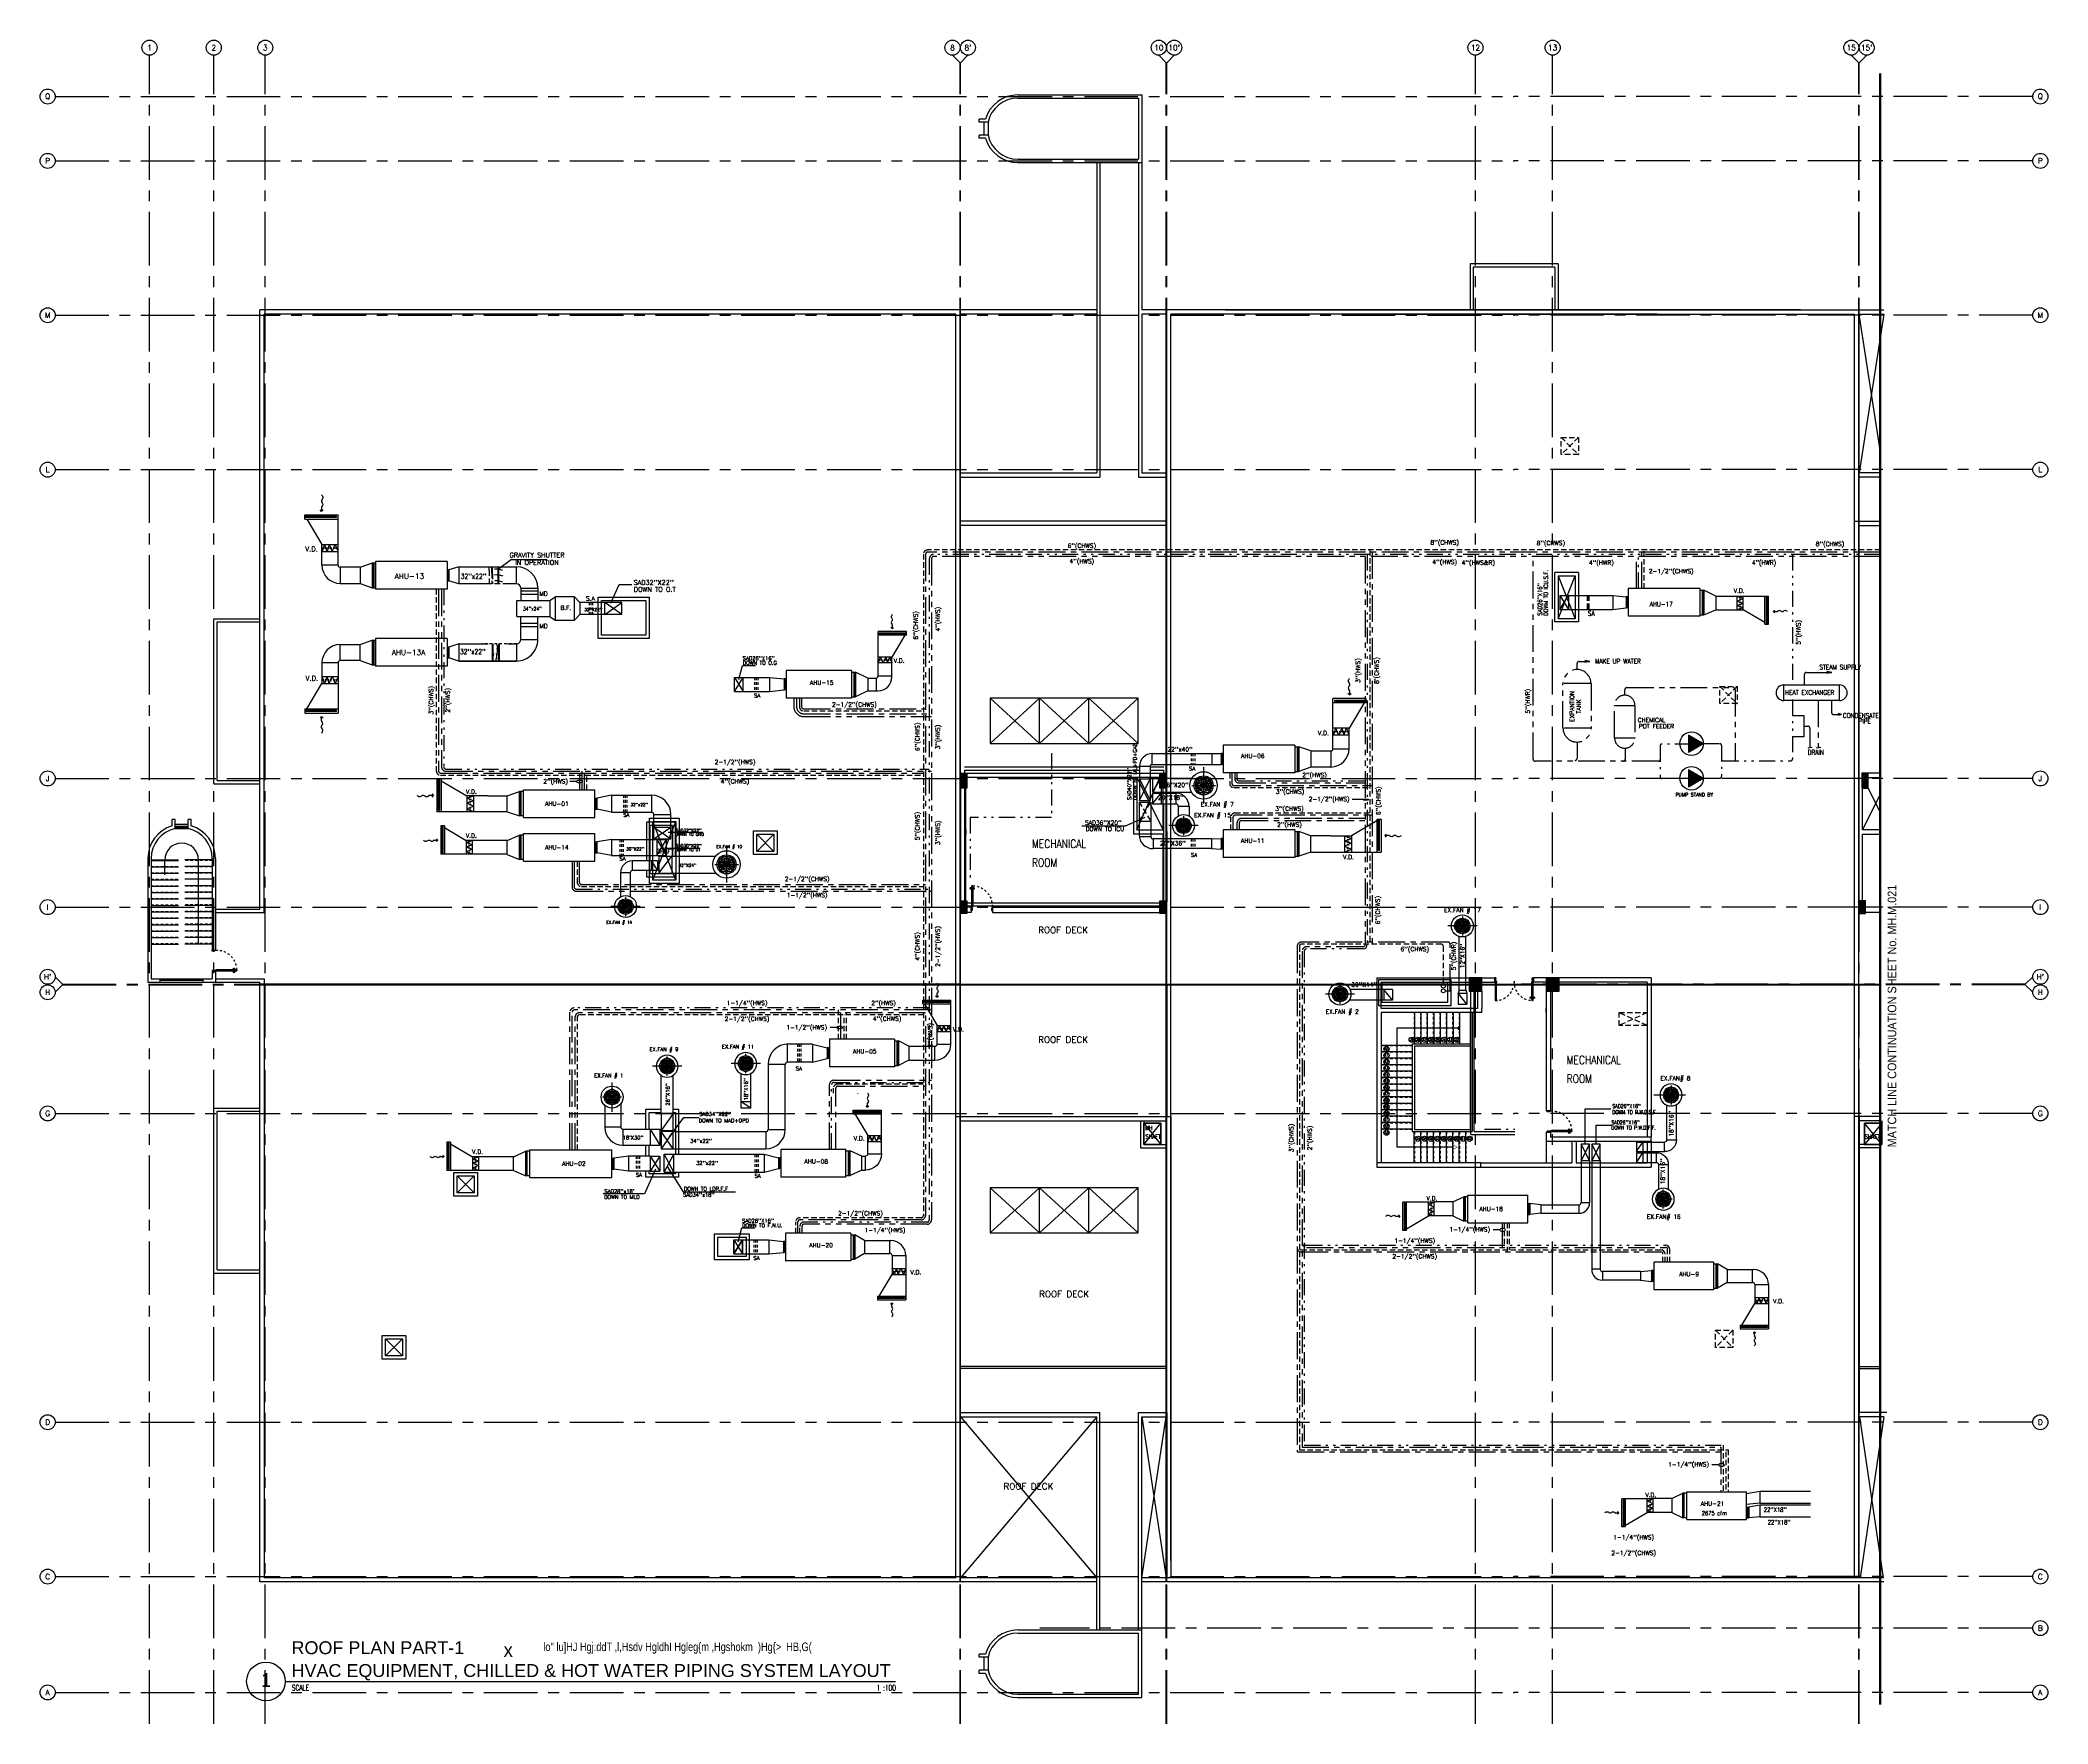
# Model space of a CAD drawing. Extents: x 88808.2 to 88901.9, y 39921.6 to 40000.1.
import ezdxf
from ezdxf.enums import TextEntityAlignment as Align

# ---------------------------------------------------------------- set-up
doc = ezdxf.new("R2010")
doc.units = 0
doc.header["$MEASUREMENT"] = 0
for name, pattern in [('2DASHES', [1.7, 0.75, -0.25, 0.1, -0.25, 0.1, -0.25]), ('CENTER', [2, 1.25, -0.25, 0.25, -0.25]), ('CENTER2', [1.125, 0.75, -0.125, 0.125, -0.125]), ('CENTERX2', [4, 2.5, -0.5, 0.5, -0.5]), ('HIDDEN', [0.375, 0.25, -0.125]), ('HIDDEN2', [0.1875, 0.125, -0.0625]), ('PHANTOM', [2.5, 1.25, -0.25, 0.25, -0.25, 0.25, -0.25])]:
    doc.linetypes.add(name, pattern=pattern)
for name, color, linetype in [('AX', 11, 'CONTINUOUS'), ('AX-CR', 7, 'CONTINUOUS'), ('AX-TXT', 6, 'CONTINUOUS'), ('AXES', 11, 'CENTERX2'), ('CER', 2, 'CONTINUOUS'), ('COL', 11, 'CONTINUOUS'), ('CTXT', 6, 'CONTINUOUS'), ('DOOR', 11, 'CONTINUOUS'), ('DOOR-NO', 5, 'CONTINUOUS'), ('DUCT', 6, 'CONTINUOUS'), ('E-TXT', 2, 'CONTINUOUS'), ('EJ', 11, 'CONTINUOUS'), ('ELEV', 2, 'CONTINUOUS'), ('EXDUCT', 6, 'CONTINUOUS'), ('HAT', 11, 'CONTINUOUS'), ('IND-ES-L', 11, '2DASHES'), ('M-TEXT', 2, 'CONTINUOUS'), ('PROJ-L', 11, 'CONTINUOUS'), ('PSUPPLY', 6, 'HIDDEN'), ('RM-NAME', 2, 'CONTINUOUS'), ('ROOF', 11, 'CONTINUOUS'), ('ROOF1', 4, 'CONTINUOUS'), ('SAD', 6, 'CONTINUOUS'), ('SCD', 2, 'CONTINUOUS'), ('SHAFT', 11, 'CONTINUOUS'), ('SHAFTS', 11, 'CONTINUOUS'), ('STR', 11, 'CONTINUOUS'), ('STR-H', 11, 'HIDDEN2'), ('TEXT-AC', 2, 'CONTINUOUS'), ('TEXTN', 2, 'CONTINUOUS'), ('TXT', 6, 'CONTINUOUS'), ('TXT1', 2, 'CONTINUOUS'), ('WALL', 11, 'CONTINUOUS'), ('WIN', 11, 'CONTINUOUS')]:
    doc.layers.add(name, color=color, linetype=linetype)
doc.styles.add('Abdel', font='xarb.shx', dxfattribs={"width": 0.9})
doc.styles.add('BR', font='BR.SHX')
doc.styles.add('ROMANC', font='romanc', dxfattribs={"height": 0.1})
doc.styles.add('ROMANS', font='ROMANS.shx')
doc.styles.add('SIMPLEX', font='SIMPLEX.SHX', dxfattribs={"width": 0.75})
doc.styles.add('STYLE1', font='romanc.shx', dxfattribs={"height": 200})
doc.styles.add('TTXT', font='ARIAL.TTF', dxfattribs={"width": 0.6})

# ---------------------------------------------------------------- blocks, each defined once
blk = doc.blocks.new('AXU')
at = {"layer": 'AX-CR'}
blk.add_circle((0, 350), 350, dxfattribs=at)
at = {"layer": 'AX-TXT', "style": 'ROMANS'}
blk.add_attdef('AX', text='', height=250, dxfattribs=at).set_placement((0, 350), align=Align.MIDDLE)
blk = doc.blocks.new('AXR')
at = {"layer": 'AX-CR'}
blk.add_circle((350, 0), 350, dxfattribs=at)
at = {"layer": 'AX-TXT', "style": 'ROMANS'}
blk.add_attdef('AX', text='', height=250, dxfattribs=at).set_placement((350, 0), align=Align.MIDDLE)
blk = doc.blocks.new('AXL')
at = {"layer": 'AX-CR'}
blk.add_circle((-350, 0), 350, dxfattribs=at)
at = {"layer": 'AX-TXT', "style": 'ROMANS'}
blk.add_attdef('AX', text='', height=250, dxfattribs=at).set_placement((-350, 0), align=Align.MIDDLE)
blk = doc.blocks.new('C11')
at = {"layer": 'HAT'}
h = blk.add_hatch(dxfattribs=at)
h.set_pattern_fill('ANSI31', color=256, scale=300, style=0)
h.set_pattern_definition([(45, (-248556.182, -75061.005), (-26.5165043, 26.5165043), [])])
h.paths.add_polyline_path([(300, 700), (0, 700), (0, 350), (300, 350)])
h.paths.add_polyline_path([(300, 350), (0, 350), (0, 0), (300, 0)])
at = {"layer": 'COL'}
blk.add_lwpolyline([(300, 700), (300, 0), (0, 0), (0, 700)], close=True, dxfattribs=at)
blk = doc.blocks.new('C5')
at = {"layer": 'HAT', "linetype": 'ByBlock'}
h = blk.add_hatch(dxfattribs=at)
h.set_pattern_fill('ANSI31', color=256, scale=300, style=0)
h.set_pattern_definition([(45, (-223356.182, -51411.005), (-26.516504, 26.516504), [])])
h.paths.add_polyline_path([(300, 300), (0, 300), (0, 0), (300, 0)])
h.paths.add_polyline_path([(600, 300), (300, 300), (300, 0), (600, 0)])
at = {"layer": 'COL'}
blk.add_lwpolyline([(600, 300), (0, 300), (0, 0), (600, 0)], close=True, dxfattribs=at)
blk = doc.blocks.new('A$C272A55A0')
at = {"layer": 'DOOR', "color": 0, "linetype": 'ByBlock'}
for p, q in [((0, 900), (0, 1050)), ((50, 1050), (0, 1050)), ((25, 950), (50, 950)), ((25, 900), (25, 950)), ((50, 950), (50, 1050)), ((1750, 950), (1750, 1050)), ((1750, 1050), (1800, 1050)), ((1775, 950), (1750, 950)), ((1775, 900), (1775, 950)), ((1800, 1050), (1800, 900)), ((0, 900), (25, 900)), ((75, 900), (25, 900)), ((25, 850), (25, 900)), ((42, 850), (25, 850)), ((25, 50), (42, 50)), ((25, 50), (25, 0)), ((25, 0), (75, 0)), ((75, 0), (25, 0)), ((58, 870), (42, 870)), ((42, 870), (42, 850)), ((42, 50), (42, 30)), ((42, 30), (58, 30)), ((58, 850), (58, 870)), ((75, 850), (58, 850)), ((58, 50), (75, 50)), ((58, 50), (58, 30)), ((75, 900), (75, 850)), ((75, 50), (75, 0)), ((1718, 160), (1709, 160)), ((1709, 95), (1709, 160)), ((1718, 95), (1709, 95)), ((1725, 173), (1718, 173)), ((1718, 173), (1718, 83)), ((1718, 95), (1718, 160)), ((1725, 83), (1718, 83)), ((1725, 900), (1775, 900)), ((1725, 900), (1725, 850)), ((1725, 850), (1742, 850)), ((1742, 50), (1725, 50)), ((1725, 50), (1725, 0)), ((1775, 0), (1725, 0)), ((1725, 0), (1775, 0)), ((1742, 870), (1758, 870)), ((1742, 850), (1742, 870)), ((1742, 50), (1742, 30)), ((1758, 30), (1742, 30)), ((1758, 870), (1758, 850)), ((1758, 850), (1775, 850)), ((1775, 50), (1758, 50)), ((1758, 50), (1758, 30)), ((1800, 900), (1775, 900)), ((1775, 850), (1775, 900)), ((1775, 173), (1782, 173)), ((1775, 83), (1782, 83)), ((1775, 50), (1775, 0)), ((1782, 173), (1782, 83)), ((1782, 160), (1791, 160)), ((1782, 95), (1782, 160)), ((1782, 95), (1791, 95)), ((1791, 95), (1791, 160))]:
    blk.add_line(p, q, dxfattribs=at)
at = {"layer": 'DOOR', "color": 9, "linetype": 'ByBlock'}
for p, q in [((50, 1050), (0, 1010)), ((50, 1050), (0, 937)), ((50, 1050), (37, 950)), ((1750, 1050), (1800, 1010)), ((1750, 1050), (1800, 937)), ((1750, 1050), (1763, 950))]:
    blk.add_line(p, q, dxfattribs=at)
at = {"layer": 'DOOR', "linetype": 'ByBlock'}
for p, q in [((25, 850), (25, 50)), ((42, 850), (42, 50)), ((58, 850), (58, 50)), ((75, 50), (75, 850)), ((1725, 50), (1725, 850)), ((1742, 850), (1742, 50)), ((1758, 850), (1758, 50)), ((1775, 850), (1775, 50))]:
    blk.add_line(p, q, dxfattribs=at)
at = {"layer": 'DOOR', "color": 0, "linetype": 'ByBlock'}
for centre in [(1676, 128), (1824, 128)]:
    blk.add_circle(centre, 32.4, dxfattribs=at)
at = {"layer": 'DOOR', "color": 9, "linetype": 'ByBlock'}
for centre, radius, start, end in [((50, 1050), 54.4, 203.20738, 270), ((50, 1050), 74.4, 227.77643, 270), ((50, 1050), 94.4, 238.01819, 270), ((50, 1050), 114, 244.08384, 257.37743), ((50, 1050), 34.4, 180, 270), ((50, 1050), 14.4, 180, 270), ((1750, 1050), 14.4, 270, 0), ((1750, 1050), 34.4, 270, 0), ((1750, 1050), 54.4, 270, 336.79262), ((1750, 1050), 74.4, 270, 312.22357), ((1750, 1050), 94.4, 270, 301.98181), ((1750, 1050), 114, 282.62257, 295.91616), ((50, 1050), 134, 248.15985, 259.28002), ((50, 1050), 154, 251.10529, 256.28577), ((1750, 1050), 134, 280.71998, 291.84015), ((1750, 1050), 154, 283.71423, 288.89471)]:
    blk.add_arc(centre, radius, start, end, dxfattribs=at)
at = {"layer": 'DOOR', "linetype": 'HIDDEN', "ltscale": 0.5}
for centre, start, end in [((50, 851), 268.31738, 3.29648), ((1750, 851), 176.70352, 271.68262)]:
    blk.add_arc(centre, 851, start, end, dxfattribs=at)
at = {"layer": 'WALL', "linetype": 'ByBlock'}
blk.add_line((1800, 900), (1800, 1050), dxfattribs=at)
blk = doc.blocks.new('STL-DR')
at = {"layer": 'DOOR', "color": 0, "linetype": 'ByBlock'}
blk.add_line((0, -150), (0, 0), dxfattribs=at)
at = {"layer": 'DOOR', "linetype": 'ByBlock'}
for p, q in [((50, 0), (0, 0)), ((50, -100), (50, 0)), ((0, -150), (25, -150)), ((25, -150), (25, -100)), ((25, -100), (50, -100)), ((25, -200), (25, -150)), ((75, -150), (25, -150)), ((25, -200), (25, -1100)), ((75, -200), (25, -200)), ((75, -150), (75, -200)), ((75, -1100), (75, -200)), ((950, 0), (1000, 0)), ((950, -100), (950, 0)), ((975, -100), (950, -100)), ((975, -150), (975, -100)), ((1000, -150), (975, -150)), ((1000, 0), (1000, -150)), ((9, -1055), (9, -990)), ((18, -990), (9, -990)), ((18, -1055), (9, -1055)), ((25, -978), (18, -978)), ((18, -978), (18, -1068)), ((18, -1055), (18, -990)), ((25, -1068), (18, -1068)), ((25, -1100), (25, -1150)), ((25, -1100), (75, -1100)), ((75, -1150), (25, -1150)), ((25, -1150), (75, -1150)), ((75, -978), (82, -978)), ((75, -1068), (82, -1068)), ((75, -1100), (75, -1150)), ((82, -978), (82, -1068)), ((82, -1055), (82, -990)), ((82, -990), (91, -990)), ((82, -1055), (91, -1055)), ((91, -1055), (91, -990))]:
    blk.add_line(p, q, dxfattribs=at)
for centre in [(-24, -1023), (124, -1023)]:
    blk.add_circle(centre, 32.4, dxfattribs=at)
at = {"layer": 'DOOR', "linetype": 'HIDDEN', "ltscale": 0.5}
blk.add_arc((50, -223), 928, 271.54399, 4.48155, dxfattribs=at)
at = {"layer": 'WALL'}
for p, q in [((0, 0), (0, -150)), ((0, 0), (0, -150)), ((1000, 0), (1000, -150))]:
    blk.add_line(p, q, dxfattribs=at)

msp = doc.modelspace()

# ---------------------------------------------------------------- hatches: boundary and pattern name
at = {"layer": 'AX'}
h = msp.add_hatch(dxfattribs=at)
h.set_pattern_fill('ANSI31', color=2, scale=80, angle=180, style=0)
h.set_pattern_definition([(225.0000004, (88783.363185, 40062.205783), (0.00707106774, -0.00707106784), [])])
h.paths.add_polyline_path([(88885.796, 39967.325), (88885.109, 39967.722), (88885.109, 39966.928)])
h = msp.add_hatch(dxfattribs=at)
h.set_pattern_fill('ANSI31', color=2, scale=80, angle=180, style=0)
h.set_pattern_definition([(225.0000004, (88783.363185, 40060.5913), (0.00707106774, -0.00707106784), [])])
h.paths.add_polyline_path([(88885.796, 39965.71), (88885.109, 39966.107), (88885.109, 39965.313)])
at = {"layer": 'DOOR-NO'}
h = msp.add_hatch(dxfattribs=at)
h.set_pattern_fill('ANSI37', color=11, scale=100, angle=180, style=0)
h.set_pattern_definition([(225, (88876.701689, 40133.329785), (0.0088388347, -0.0088388348), []), (315, (88876.701689, 40133.329785), (0.0088388347, 0.0088388348), [])])
h.paths.add_polyline_path([(88882.247, 39974.163), (88882.197, 39974.163), (88882.197, 39973.657), (88882.247, 39973.657)])
h = msp.add_hatch(dxfattribs=at)
h.set_pattern_fill('ANSI37', color=11, scale=100, angle=180, style=0)
h.set_pattern_definition([(225, (88837.434751, 40129.506405), (0.0088388347, -0.0088388348), []), (315, (88837.434751, 40129.506405), (0.0088388347, 0.0088388348), [])])
h.paths.add_polyline_path([(88842.98, 39970.34), (88842.93, 39970.34), (88842.93, 39969.834), (88842.98, 39969.834)])
h = msp.add_hatch(dxfattribs=at)
h.set_pattern_fill('ANSI37', color=11, scale=100, angle=180, style=0)
h.set_pattern_definition([(225, (88857.813235, 40126.026949), (0.0088388347, -0.0088388348), []), (315, (88857.813235, 40126.026949), (0.0088388347, 0.0088388348), [])])
h.paths.add_polyline_path([(88863.358, 39966.86), (88863.308, 39966.86), (88863.308, 39966.354), (88863.358, 39966.354)])
h = msp.add_hatch(dxfattribs=at)
h.set_pattern_fill('ANSI37', color=11, scale=100, style=0)
h.set_pattern_definition([(45, (88839.698329, 39805.101673), (-0.0088388347, 0.0088388348), []), (135, (88839.698329, 39805.101673), (-0.0088388347, -0.0088388348), [])])
h.paths.add_polyline_path([(88834.153, 39964.268), (88834.203, 39964.268), (88834.203, 39964.774), (88834.153, 39964.774)])
h = msp.add_hatch(dxfattribs=at)
h.set_pattern_fill('ANSI37', color=11, scale=100, style=0)
h.set_pattern_definition([(45, (88839.698329, 39803.064124), (-0.0088388347, 0.0088388348), []), (135, (88839.698329, 39803.064124), (-0.0088388347, -0.0088388348), [])])
h.paths.add_polyline_path([(88834.153, 39962.231), (88834.203, 39962.231), (88834.203, 39962.737), (88834.153, 39962.737)])
h = msp.add_hatch(dxfattribs=at)
h.set_pattern_fill('ANSI37', color=11, scale=100, angle=180, style=0)
h.set_pattern_definition([(225, (88857.813235, 40122.072873), (0.0088388347, -0.0088388348), []), (315, (88857.813235, 40122.072873), (0.0088388347, 0.0088388348), [])])
h.paths.add_polyline_path([(88863.358, 39962.906), (88863.308, 39962.906), (88863.308, 39962.4), (88863.358, 39962.4)])
h = msp.add_hatch(dxfattribs=at)
h.set_pattern_fill('ANSI37', color=11, scale=100, angle=180, style=0)
h.set_pattern_definition([(225, (88839.440736, 40112.311129), (0.0088388347, -0.0088388348), []), (315, (88839.440736, 40112.311129), (0.0088388347, 0.0088388348), [])])
h.paths.add_polyline_path([(88844.986, 39953.145), (88844.936, 39953.145), (88844.936, 39952.639), (88844.986, 39952.639)])
h = msp.add_hatch(dxfattribs=at)
h.set_pattern_fill('ANSI37', color=11, scale=100, style=0)
h.set_pattern_definition([(45, (88840.488557, 39788.318271), (-0.0088388347, 0.0088388348), []), (135, (88840.488557, 39788.318271), (-0.0088388347, -0.0088388348), [])])
h.paths.add_polyline_path([(88834.944, 39947.485), (88834.994, 39947.485), (88834.994, 39947.991), (88834.944, 39947.991)])
h = msp.add_hatch(dxfattribs=at)
h.set_pattern_fill('ANSI37', color=11, scale=100, angle=180, style=0)
h.set_pattern_definition([(225, (88837.175992, 40107.178969), (0.0088388347, -0.0088388348), []), (315, (88837.175992, 40107.178969), (0.0088388347, 0.0088388348), [])])
h.paths.add_polyline_path([(88842.721, 39948.012), (88842.671, 39948.012), (88842.671, 39947.506), (88842.721, 39947.506)])
h = msp.add_hatch(dxfattribs=at)
h.set_pattern_fill('ANSI37', color=11, scale=100, angle=180, style=0)
h.set_pattern_definition([(315, (88883.199452, 40105.043749), (-0.0088388347, -0.0088388348), []), (225, (88883.199452, 40105.043749), (-0.0088388347, 0.0088388348), [])])
h.paths.add_polyline_path([(88877.655, 39945.877), (88877.705, 39945.877), (88877.705, 39945.371), (88877.655, 39945.371)])
h = msp.add_hatch(dxfattribs=at)
h.set_pattern_fill('ANSI37', color=11, scale=100, angle=180, style=0)
h.set_pattern_definition([(225, (88837.404071, 40103.273572), (0.0088388347, -0.0088388348), []), (315, (88837.404071, 40103.273572), (0.0088388347, 0.0088388348), [])])
h.paths.add_polyline_path([(88842.949, 39944.107), (88842.899, 39944.107), (88842.899, 39943.601), (88842.949, 39943.601)])
h = msp.add_hatch(dxfattribs=at)
h.set_pattern_fill('ANSI37', color=11, scale=100, angle=180, style=0)
h.set_pattern_definition([(225, (88877.887452, 40101.92303), (0.0088388347, -0.0088388348), []), (315, (88877.887452, 40101.92303), (0.0088388347, 0.0088388348), [])])
h.paths.add_polyline_path([(88883.432, 39942.756), (88883.382, 39942.756), (88883.382, 39942.25), (88883.432, 39942.25)])
h = msp.add_hatch(dxfattribs=at)
h.set_pattern_fill('ANSI37', color=11, scale=100, angle=180, style=0)
h.set_pattern_definition([(315, (88893.408154, 40090.886543), (-0.0088388347, -0.0088388348), []), (225, (88893.408154, 40090.886543), (-0.0088388347, 0.0088388348), [])])
h.paths.add_polyline_path([(88887.863, 39931.72), (88887.913, 39931.72), (88887.913, 39931.214), (88887.863, 39931.214)])
at = {"layer": 'DUCT', "linetype": 'Continuous'}
h = msp.add_hatch(dxfattribs=at)
h.set_pattern_fill('ANSI37', color=11, scale=200, style=0)
h.set_pattern_definition([(45.0000004, (88458.732168, 39703.525415), (-0.0176776693, 0.0176776696), []), (134.9999996, (88458.732168, 39703.525415), (-0.0176776693, -0.0176776696), [])])
h.paths.add_polyline_path([(88823.722, 39974.593), (88823.787, 39974.593), (88823.787, 39975.748), (88823.722, 39975.748)])
h = msp.add_hatch(dxfattribs=at)
h.set_pattern_fill('ANSI37', color=11, scale=100, style=0)
h.set_pattern_definition([(45.0000004, (88459.772168, 39703.525415), (-0.00883883467, 0.0088388348), []), (134.9999996, (88459.772168, 39703.525415), (-0.00883883467, -0.0088388348), [])])
h.paths.add_polyline_path([(88827.235, 39974.917), (88827.286, 39974.917), (88827.286, 39975.424), (88827.235, 39975.424)])
h = msp.add_hatch(dxfattribs=at)
h.set_pattern_fill('ANSI37', color=11, scale=200, style=0)
h.set_pattern_definition([(45.0000004, (88458.732168, 39699.92919), (-0.0176776693, 0.0176776696), []), (134.9999996, (88458.732168, 39699.92919), (-0.0176776693, -0.0176776696), [])])
h.paths.add_polyline_path([(88823.722, 39970.996), (88823.787, 39970.996), (88823.787, 39972.151), (88823.722, 39972.151)])
h = msp.add_hatch(dxfattribs=at)
h.set_pattern_fill('ANSI37', color=11, scale=100, style=0)
h.set_pattern_definition([(45.0000004, (88459.772168, 39699.92919), (-0.00883883467, 0.0088388348), []), (134.9999996, (88459.772168, 39699.92919), (-0.00883883467, -0.0088388348), [])])
h.paths.add_polyline_path([(88827.235, 39971.32), (88827.286, 39971.32), (88827.286, 39971.827), (88827.235, 39971.827)])
at = {"layer": 'HAT'}
h = msp.add_hatch(dxfattribs=at)
h.set_pattern_fill('ANSI31', color=256, scale=0.3, style=0)
h.set_pattern_definition([(45, (88611.894076, 39890.188557), (-0.0265165043, 0.0265165043), [])])
h.paths.add_polyline_path([(88860.75, 39965.95), (88860.45, 39965.95), (88860.45, 39965.6), (88860.75, 39965.6)])
h.paths.add_polyline_path([(88860.75, 39965.6), (88860.45, 39965.6), (88860.45, 39965.25), (88860.75, 39965.25)])
h = msp.add_hatch(dxfattribs=at)
h.set_pattern_fill('ANSI31', color=256, scale=300, style=0)
h.set_pattern_definition([(135, (89142.04644, 39890.188557), (0.0265165043, 0.0265165043), [])])
h.paths.add_polyline_path([(88893.19, 39965.95), (88893.49, 39965.95), (88893.49, 39965.6), (88893.19, 39965.6)])
h.paths.add_polyline_path([(88893.19, 39965.6), (88893.49, 39965.6), (88893.49, 39965.25), (88893.19, 39965.25)])
h = msp.add_hatch(dxfattribs=at)
h.set_pattern_fill('ANSI31', color=256, scale=0.3, style=0)
h.set_pattern_definition([(45, (88602.274076, 39904.688557), (-0.0265165043, 0.0265165043), [])])
h.paths.add_polyline_path([(88851.45, 39960), (88851.15, 39960), (88851.15, 39959.7), (88851.45, 39959.7)])
h.paths.add_polyline_path([(88851.45, 39959.7), (88851.15, 39959.7), (88851.15, 39959.4), (88851.45, 39959.4)])
h = msp.add_hatch(dxfattribs=at)
h.set_pattern_fill('ANSI31', color=256, scale=0.3, style=0)
h.set_pattern_definition([(45, (88611.574076, 39904.688557), (-0.0265165043, 0.0265165043), [])])
h.paths.add_polyline_path([(88860.75, 39960), (88860.45, 39960), (88860.45, 39959.7), (88860.75, 39959.7)])
h.paths.add_polyline_path([(88860.75, 39959.7), (88860.45, 39959.7), (88860.45, 39959.4), (88860.75, 39959.4)])
h = msp.add_hatch(dxfattribs=at)
h.set_pattern_fill('ANSI31', color=256, scale=300, style=0)
h.set_pattern_definition([(135, (89142.24217, 39904.688557), (0.0265165043, 0.0265165043), [])])
h.paths.add_polyline_path([(88893.066, 39960), (88893.366, 39960), (88893.366, 39959.7), (88893.066, 39959.7)])
h.paths.add_polyline_path([(88893.066, 39959.7), (88893.366, 39959.7), (88893.366, 39959.4), (88893.066, 39959.4)])

# ---------------------------------------------------------------- linework, layer by layer
at = {"layer": 'AX', "color": 10, "linetype": 'HIDDEN'}
for p, q in [((88894.046, 39976.354), (88849.621, 39976.354)), ((88849.421, 39976.154), (88849.421, 39945.318)), ((88826.706, 39974.525), (88826.706, 39966.052)), ((88826.906, 39965.852), (88849.421, 39965.852)), ((88833.72, 39965.166), (88833.72, 39965.852)), ((88849.421, 39954.678), (88833.386, 39954.678)), ((88845.734, 39953.537), (88845.734, 39954.678)), ((88833.286, 39948.383), (88833.286, 39954.578)), ((88843.467, 39944.499), (88843.467, 39945.018)), ((88849.321, 39945.218), (88843.667, 39945.218))]:
    msp.add_line(p, q, dxfattribs=at)
at = {"layer": 'AX', "color": 5, "linetype": 'CENTER'}
for p, q in [((88894.046, 39976.254), (88849.621, 39976.254)), ((88882.934, 39974.555), (88882.934, 39976.254))]:
    msp.add_line(p, q, dxfattribs=at)
at = {"layer": 'AX', "color": 3, "linetype": 'HIDDEN'}
msp.add_line((88883.034, 39974.555), (88883.034, 39976.354), dxfattribs=at)
at = {"layer": 'AX', "color": 2, "linetype": 'PHANTOM'}
for p, q in [((88849.799, 39975.942), (88849.799, 39945.114)), ((88894.046, 39976.049), (88849.899, 39976.049)), ((88882.678, 39974.555), (88882.678, 39976.049)), ((88826.952, 39974.525), (88826.952, 39966.238)), ((88843.379, 39969.442), (88843.379, 39969.047)), ((88843.839, 39968.587), (88849.799, 39968.587)), ((88827.152, 39966.038), (88849.799, 39966.038)), ((88833.501, 39965.166), (88833.501, 39966.038)), ((88833.036, 39961.826), (88833.036, 39960.645)), ((88833.236, 39960.445), (88849.799, 39960.445)), ((88833.039, 39948.383), (88833.039, 39954.803)), ((88849.799, 39954.903), (88833.139, 39954.903)), ((88845.571, 39953.537), (88845.571, 39954.903)), ((88845.043, 39948.404), (88845.043, 39951.427)), ((88845.243, 39951.627), (88849.799, 39951.627)), ((88843.763, 39944.499), (88843.763, 39944.814)), ((88849.599, 39944.914), (88843.863, 39944.914))]:
    msp.add_line(p, q, dxfattribs=at)
at = {"layer": 'AX', "color": 6, "linetype": '2DASHES'}
for p, q in [((88894.046, 39976.149), (88849.899, 39976.149)), ((88882.778, 39974.555), (88882.778, 39976.149)), ((88889.961, 39976.149), (88889.961, 39970.108)), ((88889.961, 39969.377), (88889.961, 39966.62)), ((88883.785, 39967.226), (88883.785, 39965.772)), ((88885.221, 39967.306), (88883.865, 39967.306)), ((88885.792, 39967.323), (88886.564, 39967.323)), ((88886.644, 39967.243), (88886.644, 39965.789)), ((88886.698, 39966.52), (88889.861, 39966.52)), ((88885.221, 39965.692), (88883.865, 39965.692)), ((88885.796, 39965.71), (88886.58, 39965.71))]:
    msp.add_line(p, q, dxfattribs=at)
at = {"layer": 'AX', "color": 6, "linetype": 'PHANTOM'}
for p, q in [((88877.856, 39966.599), (88877.856, 39976.049)), ((88890.608, 39970.645), (88891.784, 39970.645)), ((88880.561, 39970.122), (88879.251, 39970.122)), ((88879.251, 39968.051), (88879.251, 39970.122)), ((88880.561, 39970.122), (88880.561, 39968.051)), ((88882.133, 39969.583), (88882.133, 39969.838)), ((88882.233, 39969.938), (88887.186, 39969.938)), ((88887.286, 39969.838), (88887.286, 39966.52)), ((88890.508, 39970.054), (88890.508, 39970.545)), ((88881.66, 39967.586), (88881.66, 39969.109)), ((88881.66, 39969.109), (88882.607, 39969.109)), ((88882.607, 39969.109), (88882.607, 39967.586)), ((88891.159, 39969.339), (88891.159, 39967.136)), ((88891.78, 39969.338), (88891.78, 39968.776)), ((88880.561, 39968.051), (88879.251, 39968.051)), ((88889.961, 39968.639), (88890.485, 39968.639)), ((88890.485, 39968.639), (88890.485, 39967.636)), ((88890.485, 39968.137), (88890.671, 39968.137)), ((88890.771, 39968.037), (88890.771, 39967.136)), ((88891.88, 39968.676), (88892.226, 39968.676)), ((88879.91, 39967.396), (88879.91, 39966.64)), ((88882.607, 39967.586), (88881.66, 39967.586)), ((88882.155, 39967.113), (88882.155, 39966.599)), ((88890.485, 39967.636), (88889.961, 39967.636)), ((88883.705, 39966.499), (88877.956, 39966.499))]:
    msp.add_line(p, q, dxfattribs=at)
at = {"layer": 'AX', "color": 2, "linetype": 'HIDDEN'}
for p, q in [((88880.379, 39974.235), (88880.379, 39973.585)), ((88880.413, 39974.235), (88880.413, 39973.585)), ((88880.453, 39974.235), (88880.453, 39973.585))]:
    msp.add_line(p, q, dxfattribs=at)
at = {"layer": 'AX', "color": 6}
for p, q in [((88879.91, 39970.788), (88879.91, 39971.061)), ((88880.01, 39971.161), (88880.497, 39971.161))]:
    msp.add_line(p, q, dxfattribs=at)
at = {"layer": 'AX', "color": 3}
for p, q in [((88880.504, 39971.159), (88880.274, 39971.203)), ((88880.504, 39971.159), (88880.274, 39971.115)), ((88891.791, 39970.643), (88891.562, 39970.687)), ((88891.791, 39970.643), (88891.562, 39970.599)), ((88892.234, 39968.682), (88892.093, 39968.726)), ((88892.234, 39968.682), (88892.093, 39968.639))]:
    msp.add_line(p, q, dxfattribs=at)
at = {"layer": 'AX', "color": 2}
for p, q in [((88889.553, 39970.063), (88892.142, 39970.063)), ((88889.553, 39969.331), (88889.553, 39970.063)), ((88892.142, 39969.331), (88892.142, 39970.063)), ((88892.142, 39969.331), (88889.553, 39969.331)), ((88885.796, 39967.325), (88885.109, 39967.722)), ((88885.109, 39967.722), (88885.109, 39966.928)), ((88885.109, 39966.928), (88885.796, 39967.325)), ((88885.796, 39965.71), (88885.109, 39966.107)), ((88885.109, 39966.107), (88885.109, 39965.313)), ((88885.109, 39965.313), (88885.796, 39965.71))]:
    msp.add_line(p, q, dxfattribs=at)
at = {"layer": 'AX', "color": 10, "linetype": 'HIDDEN'}
for centre, major_axis, start_param, end_param in [((88849.621, 39976.154), (-0.141, 0.141), -0.785398, 0.785398), ((88826.906, 39966.052), (0.141, 0.141), 2.356194, 3.926991), ((88833.386, 39954.578), (0.0707, 0.0707), 0.785398, 2.356194), ((88849.321, 39945.318), (0.0707, 0.0707), 3.926991, 5.497787), ((88843.667, 39945.018), (-0.141, 0.141), -0.785398, 0.785398)]:
    msp.add_ellipse(centre, major_axis=major_axis, ratio=1, start_param=start_param, end_param=end_param, dxfattribs=at)
at = {"layer": 'AX', "color": 2, "linetype": 'PHANTOM'}
for centre, major_axis, ratio, start_param, end_param in [((88849.9, 39975.947), (0.0707, 0.0758), 0.965006, 0.785398, 2.356194), ((88843.839, 39969.047), (-0.325, 0.325), 1, 0.785264, 2.356194), ((88827.152, 39966.238), (-0.141, 0.141), 1, 0.785398, 2.356194), ((88833.236, 39960.645), (0.141, 0.141), 1, 2.356194, 3.926991), ((88833.139, 39954.803), (0.0707, 0.0707), 1, 0.785398, 2.356194), ((88845.243, 39951.427), (0.141, 0.141), 1, 0.785398, 2.356194), ((88843.863, 39944.814), (-0.0707, 0.0707), 1, -0.785398, 0.785398), ((88849.599, 39945.114), (0.141, 0.141), 1, 3.926991, 5.497787)]:
    msp.add_ellipse(centre, major_axis=major_axis, ratio=ratio, start_param=start_param, end_param=end_param, dxfattribs=at)
at = {"layer": 'AX', "color": 6, "linetype": 'PHANTOM'}
for centre, major_axis, start_param, end_param in [((88879.906, 39970.122), (-0.463, 0.463), 3.926991, 7.068583), ((88890.608, 39970.545), (0.0707, 0.0707), 0.785398, 2.356194), ((88882.233, 39969.838), (-0.0707, 0.0707), -0.785398, 0.785398), ((88887.186, 39969.838), (0.0707, 0.0707), 5.497787, 7.068583), ((88882.133, 39969.109), (0.335, 0.335), 5.497787, 8.63938), ((88891.88, 39968.776), (-0.0707, 0.0707), 0.785398, 2.356194), ((88879.906, 39968.051), (0.463, 0.463), 2.356194, 5.497787), ((88890.671, 39968.037), (-0.0707, 0.0707), 3.926991, 5.497787), ((88882.133, 39967.586), (0.335, 0.335), 2.356194, 5.497787), ((88877.956, 39966.599), (-0.0707, 0.0707), 0.785398, 2.356194), ((88879.81, 39966.64), (0.0707, 0.0707), 3.926991, 5.497787), ((88882.055, 39966.599), (0.0707, 0.0707), 3.926991, 5.497787)]:
    msp.add_ellipse(centre, major_axis=major_axis, ratio=1, start_param=start_param, end_param=end_param, dxfattribs=at)
at = {"layer": 'AX', "color": 6}
msp.add_ellipse((88880.01, 39971.061), major_axis=(0.0707, 0.0707), ratio=1, start_param=0.785398, end_param=2.356194, dxfattribs=at)
at = {"layer": 'AX', "color": 2}
for centre, major_axis, start_param, end_param in [((88889.553, 39969.697), (-0.259, 0.259), -0.785398, 2.356194), ((88892.142, 39969.697), (0.259, 0.259), 3.926991, 7.068583)]:
    msp.add_ellipse(centre, major_axis=major_axis, ratio=1, start_param=start_param, end_param=end_param, dxfattribs=at)
at = {"layer": 'AX', "color": 3}
for centre, major_axis, start_param, end_param in [((88885.247, 39967.325), (0.388, 0.388), 5.497787, 11.780972), ((88890.729, 39967.231), (0.073, 0.073), 3.277503, 4.344927), ((88890.813, 39967.042), (-0.073, 0.073), -1.434886, -0.367462), ((88891.125, 39967.231), (0.073, 0.073), 3.277503, 4.344927), ((88891.209, 39967.042), (-0.073, 0.073), -1.434886, -0.367462), ((88883.705, 39966.579), (-0.0566, 0.0566), 2.356194, 3.926991), ((88885.247, 39965.71), (-0.388, 0.388), 3.926991, 10.210176)]:
    msp.add_ellipse(centre, major_axis=major_axis, ratio=1, start_param=start_param, end_param=end_param, dxfattribs=at)
at = {"layer": 'AX', "color": 6, "linetype": '2DASHES'}
for centre, major_axis, start_param, end_param in [((88883.865, 39967.226), (0.0566, 0.0566), 0.785398, 2.356194), ((88883.865, 39967.226), (0.0566, 0.0566), 0.785398, 2.356194), ((88886.564, 39967.243), (-0.0566, 0.0566), 3.926991, 5.497787), ((88886.564, 39967.243), (-0.0566, 0.0566), 3.926991, 5.497787), ((88883.705, 39966.579), (-0.0566, 0.0566), 2.356194, 3.926991), ((88886.724, 39966.596), (0.0566, 0.0566), 2.356194, 3.926991), ((88889.861, 39966.62), (0.0707, 0.0707), 3.926991, 5.497787), ((88883.865, 39965.772), (-0.0566, 0.0566), 0.785398, 2.356194), ((88883.865, 39965.772), (-0.0566, 0.0566), 0.785398, 2.356194), ((88886.564, 39965.789), (0.0566, 0.0566), 3.926991, 5.497787)]:
    msp.add_ellipse(centre, major_axis=major_axis, ratio=1, start_param=start_param, end_param=end_param, dxfattribs=at)
at = {"layer": 'AX-CR'}
msp.add_circle((88901.514, 39926.08), 0.35, dxfattribs=at)
at = {"layer": 'AXES'}
for p, q in [((88813.33, 39921.615), (88813.33, 39999.428)), ((88816.33, 39921.615), (88816.33, 39999.428)), ((88818.73, 39921.615), (88818.73, 39999.428)), ((88851.13, 39999.078), (88850.78, 39999.428)), ((88851.13, 39921.615), (88851.13, 39999.078)), ((88851.15, 39999.078), (88851.5, 39999.428)), ((88851.15, 39921.615), (88851.15, 39999.078)), ((88860.75, 39999.078), (88860.4, 39999.428)), ((88860.75, 39921.615), (88860.75, 39999.078)), ((88860.77, 39999.078), (88861.12, 39999.428)), ((88860.77, 39921.615), (88860.77, 39999.078)), ((88875.17, 39921.615), (88875.17, 39999.428)), ((88878.77, 39921.615), (88878.77, 39999.428)), ((88893.046, 39999.078), (88892.696, 39999.428)), ((88893.046, 39921.615), (88893.046, 39999.078)), ((88893.066, 39999.078), (88893.416, 39999.428)), ((88893.066, 39921.615), (88893.066, 39999.078)), ((88808.93, 39997.5), (88876.97, 39997.5)), ((88901.164, 39997.5), (88876.97, 39997.5)), ((88808.93, 39994.5), (88876.97, 39994.5)), ((88901.164, 39994.5), (88876.97, 39994.5)), ((88808.93, 39987.3), (88876.97, 39987.3)), ((88901.164, 39987.3), (88876.97, 39987.3)), ((88808.93, 39980.1), (88876.97, 39980.1)), ((88901.164, 39980.1), (88876.97, 39980.1)), ((88808.93, 39965.7), (88876.97, 39965.7)), ((88901.164, 39965.7), (88876.97, 39965.7)), ((88808.93, 39959.7), (88876.97, 39959.7)), ((88901.164, 39959.7), (88876.97, 39959.7)), ((88809.28, 39956.1), (88808.93, 39956.45)), ((88809.28, 39956.08), (88808.93, 39955.73)), ((88809.28, 39956.1), (88876.97, 39956.1)), ((88809.28, 39956.08), (88876.97, 39956.08)), ((88900.814, 39956.1), (88876.97, 39956.1)), ((88900.814, 39956.08), (88876.97, 39956.08)), ((88900.814, 39956.1), (88901.164, 39956.45)), ((88900.814, 39956.08), (88901.164, 39955.73)), ((88808.93, 39950.08), (88876.97, 39950.08)), ((88901.164, 39950.08), (88876.97, 39950.08)), ((88808.93, 39935.68), (88876.97, 39935.68)), ((88901.164, 39935.68), (88876.97, 39935.68)), ((88808.93, 39928.48), (88876.97, 39928.48)), ((88901.164, 39928.48), (88876.97, 39928.48)), ((88901.164, 39926.08), (88854.848, 39926.08)), ((88808.93, 39923.08), (88876.97, 39923.08)), ((88901.164, 39923.08), (88876.97, 39923.08))]:
    msp.add_line(p, q, dxfattribs=at)
at = {"layer": 'CER', "color": 6}
msp.add_line((88819.659, 39923.593), (88848.122, 39923.593), dxfattribs=at)
msp.add_circle((88818.759, 39923.593), 0.9, dxfattribs=at)
at = {"layer": 'COL'}
for p, q in [((88851.45, 39965.95), (88860.75, 39965.95)), ((88894.046, 39965.95), (88893.49, 39965.95)), ((88860.45, 39965.75), (88851.45, 39965.75)), ((88893.49, 39965.75), (88894.046, 39965.75)), ((88860.6, 39963.1), (88859.225, 39963.1)), ((88859.375, 39963.3), (88860.6, 39963.3)), ((88894.046, 39963.3), (88893.216, 39963.3)), ((88893.216, 39963.1), (88894.046, 39963.1)), ((88878.47, 39948.78), (88883.37, 39948.78)), ((88883.37, 39948.98), (88878.67, 39948.98)), ((88883.37, 39948.78), (88883.37, 39948.98)), ((88875.42, 39947.78), (88879.67, 39947.78)), ((88875.42, 39947.58), (88879.67, 39947.58))]:
    msp.add_line(p, q, dxfattribs=at)
for points in [[(88860.75, 39965.95), (88860.75, 39965.25), (88860.45, 39965.25), (88860.45, 39965.95)], [(88893.19, 39965.95), (88893.19, 39965.25), (88893.49, 39965.25), (88893.49, 39965.95)], [(88851.45, 39960), (88851.45, 39959.4), (88851.15, 39959.4), (88851.15, 39960)], [(88860.75, 39960), (88860.75, 39959.4), (88860.45, 39959.4), (88860.45, 39960)], [(88893.066, 39960), (88893.066, 39959.4), (88893.366, 39959.4), (88893.366, 39960)], [(88875.42, 39947.78), (88870.57, 39947.78), (88870.57, 39947.58), (88875.42, 39947.58)]]:
    msp.add_lwpolyline(points, close=True, dxfattribs=at)
msp.add_lwpolyline([(88883.37, 39948.78), (88883.37, 39948.98)], dxfattribs=at)
at = {"layer": 'DOOR', "color": 0, "linetype": 'Continuous'}
for p, q in [((88850.93, 39949.93), (88860.97, 39949.93)), ((88851.15, 39949.73), (88860.75, 39949.73)), ((88894.046, 39949.93), (88892.846, 39949.93)), ((88894.046, 39949.73), (88893.066, 39949.73))]:
    msp.add_line(p, q, dxfattribs=at)
at = {"layer": 'DOOR-NO', "color": 10, "linetype": 'HIDDEN'}
for p, q in [((88870.25, 39976.354), (88870.25, 39957.972)), ((88863.708, 39965.95), (88863.708, 39965.471)), ((88863.908, 39965.271), (88870.25, 39965.271)), ((88863.966, 39964.096), (88870.25, 39964.096)), ((88863.766, 39963.298), (88863.766, 39963.896)), ((88866.957, 39957.872), (88866.957, 39934.395)), ((88873.572, 39957.972), (88867.057, 39957.972)), ((88873.672, 39956.109), (88873.672, 39957.872)), ((88876.741, 39944.977), (88876.741, 39943.718)), ((88867.057, 39943.718), (88883.816, 39943.718)), ((88884.016, 39943.148), (88884.016, 39943.518)), ((88866.957, 39934.395), (88886.95, 39934.395)), ((88886.95, 39934.395), (88886.95, 39932.437))]:
    msp.add_line(p, q, dxfattribs=at)
at = {"layer": 'DOOR-NO', "color": 5, "linetype": 'CENTER'}
for p, q in [((88870.35, 39976.254), (88870.35, 39957.972)), ((88849.521, 39976.154), (88849.521, 39945.318)), ((88826.806, 39974.525), (88826.806, 39966.052)), ((88843.739, 39969.442), (88843.739, 39969.047)), ((88843.839, 39968.947), (88849.521, 39968.947)), ((88826.906, 39965.952), (88849.421, 39965.952)), ((88863.808, 39965.95), (88863.808, 39965.471)), ((88863.908, 39965.371), (88870.35, 39965.371)), ((88863.866, 39963.298), (88863.866, 39963.896)), ((88863.966, 39963.996), (88870.35, 39963.996)), ((88833.376, 39961.826), (88833.376, 39960.859)), ((88833.476, 39960.759), (88849.521, 39960.759)), ((88866.857, 39957.872), (88866.857, 39934.295)), ((88873.885, 39958.072), (88867.057, 39958.072)), ((88873.985, 39955.795), (88873.985, 39957.972)), ((88849.521, 39954.778), (88833.386, 39954.778)), ((88833.186, 39948.383), (88833.186, 39954.578)), ((88845.337, 39948.404), (88845.337, 39951.253)), ((88845.437, 39951.353), (88849.521, 39951.353)), ((88846.357, 39951.01), (88846.357, 39951.001)), ((88843.567, 39944.499), (88843.567, 39945.018)), ((88849.321, 39945.118), (88843.667, 39945.118)), ((88867.057, 39943.618), (88883.816, 39943.618)), ((88866.857, 39934.295), (88886.85, 39934.295))]:
    msp.add_line(p, q, dxfattribs=at)
at = {"layer": 'DOOR-NO', "color": 6, "linetype": '2DASHES'}
for p, q in [((88849.699, 39975.942), (88849.699, 39945.114)), ((88870.126, 39976.142), (88870.126, 39957.972)), ((88827.052, 39974.525), (88827.052, 39966.238)), ((88827.152, 39966.138), (88849.699, 39966.138)), ((88833.401, 39965.166), (88833.401, 39966.138)), ((88864.04, 39965.95), (88864.04, 39965.693)), ((88864.14, 39965.593), (88870.126, 39965.593)), ((88833.236, 39960.545), (88849.699, 39960.545)), ((88867.186, 39957.651), (88867.186, 39934.611)), ((88869.926, 39957.751), (88867.286, 39957.751)), ((88849.699, 39955.003), (88833.139, 39955.003)), ((88845.143, 39948.404), (88845.143, 39951.427)), ((88845.243, 39951.527), (88849.699, 39951.527)), ((88849.599, 39945.014), (88843.863, 39945.014)), ((88867.286, 39943.935), (88884.033, 39943.935)), ((88867.186, 39934.611), (88886.719, 39934.611))]:
    msp.add_line(p, q, dxfattribs=at)
at = {"layer": 'DOOR-NO', "color": 2, "linetype": 'PHANTOM'}
for p, q in [((88870.026, 39976.042), (88870.026, 39957.951)), ((88863.94, 39965.95), (88863.94, 39965.693)), ((88864.14, 39965.493), (88870.026, 39965.493)), ((88864.059, 39963.298), (88864.059, 39963.642)), ((88864.259, 39963.842), (88870.026, 39963.842)), ((88867.086, 39957.651), (88867.086, 39934.511)), ((88869.926, 39957.851), (88867.286, 39957.851)), ((88876.41, 39944.977), (88876.41, 39943.835)), ((88867.286, 39943.835), (88884.033, 39943.835)), ((88867.086, 39934.511), (88886.619, 39934.511)), ((88886.619, 39934.511), (88886.619, 39932.437))]:
    msp.add_line(p, q, dxfattribs=at)
at = {"layer": 'DOOR-NO', "color": 4}
for p, q in [((88834.842, 39973.871), (88835.235, 39974.746)), ((88835.235, 39974.746), (88835.82, 39974.746)), ((88840.817, 39970.321), (88840.979, 39970.975)), ((88840.979, 39970.975), (88841.586, 39970.975)), ((88833.246, 39965.559), (88832.928, 39965.559)), ((88869.925, 39964.712), (88869.419, 39964.712)), ((88858.834, 39963.477), (88856.811, 39963.477)), ((88859.745, 39963.873), (88858.834, 39963.477)), ((88845.385, 39954.084), (88845.067, 39954.084)), ((88840.786, 39944.088), (88840.949, 39944.742)), ((88840.949, 39944.742), (88841.555, 39944.742)), ((88876.306, 39944.65), (88875.988, 39944.65)), ((88886.515, 39933.689), (88886.197, 39933.689))]:
    msp.add_line(p, q, dxfattribs=at)
at = {"layer": 'DOOR-NO', "color": 6}
for p, q in [((88885.627, 39974.555), (88882.297, 39974.555)), ((88882.297, 39974.555), (88882.297, 39973.265)), ((88885.627, 39974.555), (88885.627, 39973.265)), ((88885.627, 39973.265), (88882.297, 39973.265)), ((88846.07, 39970.732), (88843.03, 39970.732)), ((88843.03, 39970.732), (88843.03, 39969.442)), ((88846.07, 39970.732), (88846.07, 39969.442)), ((88846.07, 39970.732), (88846.07, 39969.442)), ((88846.07, 39969.442), (88843.03, 39969.442)), ((88866.738, 39967.252), (88863.408, 39967.252)), ((88863.408, 39967.252), (88863.408, 39965.962)), ((88866.738, 39967.252), (88866.738, 39965.962)), ((88866.738, 39965.962), (88863.408, 39965.962)), ((88830.773, 39965.166), (88834.103, 39965.166)), ((88830.773, 39963.876), (88830.773, 39965.166)), ((88834.103, 39963.876), (88834.103, 39965.166)), ((88830.773, 39963.876), (88834.103, 39963.876)), ((88830.773, 39961.839), (88830.773, 39963.129)), ((88830.773, 39963.129), (88834.103, 39963.129)), ((88834.103, 39961.839), (88834.103, 39963.129)), ((88866.738, 39963.298), (88863.408, 39963.298)), ((88863.408, 39963.298), (88863.408, 39962.008)), ((88866.738, 39963.298), (88866.738, 39962.008)), ((88830.773, 39961.839), (88834.103, 39961.839)), ((88866.738, 39962.008), (88863.408, 39962.008)), ((88848.076, 39953.537), (88845.036, 39953.537)), ((88845.036, 39953.537), (88845.036, 39952.247)), ((88848.076, 39953.537), (88848.076, 39952.247)), ((88848.076, 39953.537), (88848.076, 39952.247)), ((88848.076, 39952.247), (88845.036, 39952.247)), ((88831.064, 39948.383), (88834.894, 39948.383)), ((88831.064, 39947.093), (88831.064, 39948.383)), ((88834.894, 39947.093), (88834.894, 39948.383)), ((88842.771, 39948.404), (88842.771, 39947.114)), ((88845.811, 39948.404), (88842.771, 39948.404)), ((88845.811, 39947.114), (88845.811, 39948.404)), ((88845.811, 39947.114), (88845.811, 39948.404)), ((88831.064, 39947.093), (88834.894, 39947.093)), ((88845.811, 39947.114), (88842.771, 39947.114)), ((88874.815, 39946.267), (88877.605, 39946.267)), ((88874.815, 39944.977), (88874.815, 39946.267)), ((88874.815, 39944.977), (88874.815, 39946.267)), ((88877.605, 39944.977), (88877.605, 39946.267)), ((88846.039, 39944.499), (88842.999, 39944.499)), ((88842.999, 39944.499), (88842.999, 39943.209)), ((88846.039, 39944.499), (88846.039, 39943.209)), ((88846.039, 39944.499), (88846.039, 39943.209)), ((88874.815, 39944.977), (88877.605, 39944.977)), ((88846.039, 39943.209), (88842.999, 39943.209)), ((88886.272, 39943.148), (88883.482, 39943.148)), ((88883.482, 39943.148), (88883.482, 39941.858)), ((88886.272, 39943.148), (88886.272, 39941.858)), ((88886.272, 39943.148), (88886.272, 39941.858)), ((88886.272, 39941.858), (88883.482, 39941.858)), ((88885.023, 39931.147), (88885.023, 39932.437)), ((88885.023, 39931.147), (88885.023, 39932.437)), ((88885.023, 39932.437), (88887.813, 39932.437)), ((88887.813, 39931.147), (88887.813, 39932.437)), ((88885.023, 39931.147), (88887.813, 39931.147))]:
    msp.add_line(p, q, dxfattribs=at)
at = {"layer": 'DOOR-NO', "color": 3}
for p, q in [((88885.739, 39974.477), (88885.739, 39973.334)), ((88885.771, 39974.477), (88885.771, 39973.334)), ((88885.789, 39974.486), (88885.789, 39973.343)), ((88885.816, 39974.477), (88885.816, 39973.334)), ((88846.182, 39970.654), (88846.182, 39969.511)), ((88846.214, 39970.654), (88846.214, 39969.511)), ((88846.232, 39970.654), (88846.232, 39969.511)), ((88846.259, 39970.654), (88846.259, 39969.511)), ((88843.03, 39970.34), (88842.93, 39970.34)), ((88842.93, 39970.34), (88842.93, 39969.834)), ((88843.03, 39969.834), (88842.93, 39969.834)), ((88842.98, 39970.34), (88842.98, 39969.834)), ((88843.639, 39969.442), (88843.639, 39969.047)), ((88863.408, 39966.86), (88863.308, 39966.86)), ((88863.308, 39966.86), (88863.308, 39966.354)), ((88863.358, 39966.86), (88863.358, 39966.354)), ((88866.738, 39967.174), (88866.927, 39967.174)), ((88866.851, 39967.174), (88866.851, 39966.032)), ((88866.882, 39967.174), (88866.882, 39966.032)), ((88866.9, 39967.183), (88866.9, 39966.041)), ((88866.927, 39967.174), (88866.927, 39966.032)), ((88863.408, 39966.354), (88863.308, 39966.354)), ((88866.738, 39966.032), (88866.927, 39966.032)), ((88830.773, 39965.097), (88830.584, 39965.097)), ((88830.584, 39963.955), (88830.584, 39965.097)), ((88830.611, 39963.955), (88830.611, 39965.088)), ((88830.629, 39963.955), (88830.629, 39965.097)), ((88830.661, 39963.955), (88830.661, 39965.097)), ((88834.103, 39964.774), (88834.203, 39964.774)), ((88834.103, 39964.268), (88834.203, 39964.268)), ((88834.153, 39964.268), (88834.153, 39964.774)), ((88834.203, 39964.268), (88834.203, 39964.774)), ((88830.773, 39963.955), (88830.584, 39963.955)), ((88866.738, 39963.22), (88866.927, 39963.22)), ((88866.851, 39963.22), (88866.851, 39962.077)), ((88866.882, 39963.22), (88866.882, 39962.077)), ((88866.9, 39963.229), (88866.9, 39962.086)), ((88866.927, 39963.22), (88866.927, 39962.077)), ((88830.773, 39963.06), (88830.584, 39963.06)), ((88830.584, 39961.917), (88830.584, 39963.06)), ((88830.611, 39961.908), (88830.611, 39963.051)), ((88830.629, 39961.917), (88830.629, 39963.06)), ((88830.661, 39961.917), (88830.661, 39963.06)), ((88834.103, 39962.737), (88834.203, 39962.737)), ((88834.103, 39962.231), (88834.203, 39962.231)), ((88834.153, 39962.231), (88834.153, 39962.737)), ((88834.203, 39962.231), (88834.203, 39962.737)), ((88863.308, 39962.906), (88863.308, 39962.4)), ((88863.408, 39962.906), (88863.308, 39962.906)), ((88863.408, 39962.4), (88863.308, 39962.4)), ((88863.358, 39962.906), (88863.358, 39962.4)), ((88830.773, 39961.917), (88830.584, 39961.917)), ((88866.738, 39962.077), (88866.927, 39962.077)), ((88844.936, 39953.145), (88844.936, 39952.639)), ((88845.036, 39953.145), (88844.936, 39953.145)), ((88844.986, 39953.145), (88844.986, 39952.639)), ((88848.076, 39953.458), (88848.265, 39953.458)), ((88848.188, 39953.458), (88848.188, 39952.316)), ((88848.22, 39953.458), (88848.22, 39952.316)), ((88848.238, 39953.467), (88848.238, 39952.325)), ((88848.265, 39953.458), (88848.265, 39952.316)), ((88845.036, 39952.639), (88844.936, 39952.639)), ((88848.076, 39952.316), (88848.265, 39952.316)), ((88831.064, 39948.314), (88830.875, 39948.314)), ((88830.875, 39947.171), (88830.875, 39948.314)), ((88830.902, 39947.162), (88830.902, 39948.305)), ((88830.92, 39947.171), (88830.92, 39948.314)), ((88830.951, 39947.171), (88830.951, 39948.314)), ((88845.811, 39948.335), (88846, 39948.335)), ((88845.923, 39947.193), (88845.923, 39948.335)), ((88845.955, 39947.193), (88845.955, 39948.335)), ((88845.973, 39947.184), (88845.973, 39948.326)), ((88846, 39947.193), (88846, 39948.335)), ((88831.064, 39947.171), (88830.875, 39947.171)), ((88834.894, 39947.991), (88834.994, 39947.991)), ((88834.894, 39947.485), (88834.994, 39947.485)), ((88834.944, 39947.485), (88834.944, 39947.991)), ((88834.994, 39947.485), (88834.994, 39947.991)), ((88842.671, 39948.012), (88842.671, 39947.506)), ((88842.771, 39948.012), (88842.671, 39948.012)), ((88842.721, 39948.012), (88842.721, 39947.506)), ((88845.811, 39947.193), (88846, 39947.193)), ((88874.625, 39945.056), (88874.625, 39946.198)), ((88874.652, 39945.056), (88874.652, 39946.198)), ((88874.671, 39945.056), (88874.671, 39946.198)), ((88874.702, 39945.056), (88874.702, 39946.198)), ((88877.655, 39945.877), (88877.655, 39945.371)), ((88877.705, 39945.877), (88877.705, 39945.371)), ((88846.039, 39944.421), (88846.228, 39944.421)), ((88846.151, 39944.421), (88846.151, 39943.278)), ((88846.183, 39944.421), (88846.183, 39943.278)), ((88846.201, 39944.43), (88846.201, 39943.287)), ((88846.228, 39944.421), (88846.228, 39943.278)), ((88842.899, 39944.107), (88842.899, 39943.601)), ((88842.999, 39944.107), (88842.899, 39944.107)), ((88842.999, 39943.601), (88842.899, 39943.601)), ((88842.949, 39944.107), (88842.949, 39943.601)), ((88846.039, 39943.278), (88846.228, 39943.278)), ((88883.382, 39942.756), (88883.382, 39942.25)), ((88883.432, 39942.756), (88883.432, 39942.25)), ((88886.385, 39943.07), (88886.385, 39941.928)), ((88886.416, 39943.07), (88886.416, 39941.928)), ((88886.434, 39943.07), (88886.434, 39941.928)), ((88886.461, 39943.07), (88886.461, 39941.928)), ((88884.834, 39931.225), (88884.834, 39932.368)), ((88884.861, 39931.225), (88884.861, 39932.368)), ((88884.879, 39931.225), (88884.879, 39932.368)), ((88884.911, 39931.225), (88884.911, 39932.368)), ((88887.863, 39931.72), (88887.863, 39931.214)), ((88887.913, 39931.72), (88887.913, 39931.214))]:
    msp.add_line(p, q, dxfattribs=at)
at = {"layer": 'DOOR-NO', "color": 6, "linetype": 'CENTER'}
for p, q in [((88843.509, 39969.442), (88843.509, 39969.047)), ((88843.839, 39968.717), (88849.699, 39968.717)), ((88864.159, 39963.298), (88864.159, 39963.642)), ((88864.259, 39963.742), (88870.126, 39963.742)), ((88833.136, 39961.826), (88833.136, 39960.645)), ((88832.939, 39948.383), (88832.939, 39954.803))]:
    msp.add_line(p, q, dxfattribs=at)
at = {"layer": 'DOOR-NO', "color": 3, "linetype": 'HIDDEN'}
for p, q in [((88843.839, 39968.847), (88849.421, 39968.847)), ((88833.276, 39961.826), (88833.276, 39960.859)), ((88833.476, 39960.659), (88849.421, 39960.659)), ((88845.237, 39951.031), (88845.237, 39951.253)), ((88845.437, 39951.453), (88849.421, 39951.453))]:
    msp.add_line(p, q, dxfattribs=at)
at = {"layer": 'DOOR-NO', "color": 5, "linetype": '2DASHES'}
msp.add_line((88833.62, 39965.166), (88833.62, 39965.952), dxfattribs=at)
at = {"layer": 'DOOR-NO', "color": 5}
msp.add_line((88873.763, 39955.795), (88873.985, 39955.795), dxfattribs=at)
at = {"layer": 'DOOR-NO', "color": 6, "linetype": 'HIDDEN'}
for p, q in [((88845.471, 39953.537), (88845.471, 39955.003)), ((88843.663, 39944.499), (88843.663, 39944.814)), ((88876.51, 39944.977), (88876.51, 39943.935)), ((88884.233, 39943.148), (88884.233, 39943.735)), ((88886.719, 39934.611), (88886.719, 39932.437))]:
    msp.add_line(p, q, dxfattribs=at)
at = {"layer": 'DOOR-NO', "color": 5, "linetype": 'HIDDEN'}
for p, q in [((88845.834, 39953.537), (88845.834, 39954.778)), ((88876.641, 39944.977), (88876.641, 39943.618)), ((88883.916, 39943.148), (88883.916, 39943.518)), ((88886.85, 39934.295), (88886.85, 39932.437))]:
    msp.add_line(p, q, dxfattribs=at)
at = {"layer": 'DOOR-NO', "color": 2, "linetype": 'HIDDEN'}
msp.add_line((88884.133, 39943.148), (88884.133, 39943.735), dxfattribs=at)
at = {"layer": 'DOOR-NO', "color": 4}
for points in [[(88880.293, 39948.64), (88880.293, 39950.298), (88881.481, 39950.298)], [(88880.793, 39948.64), (88880.793, 39949.539), (88881.51, 39949.539)]]:
    msp.add_lwpolyline(points, dxfattribs=at)
at = {"layer": 'DOOR-NO', "color": 5, "linetype": 'CENTER'}
for centre, major_axis, start_param, end_param in [((88849.621, 39976.154), (0.0707, 0.0707), 0.785398, 2.356194), ((88843.839, 39969.047), (-0.0707, 0.0707), 0.785398, 2.356194), ((88826.906, 39966.052), (-0.0707, 0.0707), 0.785398, 2.356194), ((88863.908, 39965.471), (0.0707, 0.0707), 2.356194, 3.926991), ((88863.966, 39963.896), (0.0707, 0.0707), 0.785398, 2.356194), ((88833.476, 39960.859), (-0.0707, 0.0707), 0.785398, 2.356194), ((88867.057, 39957.872), (-0.141, 0.141), -0.785398, 0.785398), ((88873.885, 39957.972), (-0.0707, 0.0707), 3.926991, 5.497787), ((88833.386, 39954.578), (0.141, 0.141), 0.785398, 2.356194), ((88845.437, 39951.253), (0.0707, 0.0707), 0.785398, 2.356194), ((88849.321, 39945.318), (0.141, 0.141), 3.926991, 5.497787), ((88843.667, 39945.018), (-0.0707, 0.0707), -0.785398, 0.785398), ((88867.057, 39943.818), (-0.141, 0.141), 0.785398, 2.356194)]:
    msp.add_ellipse(centre, major_axis=major_axis, ratio=1, start_param=start_param, end_param=end_param, dxfattribs=at)
at = {"layer": 'DOOR-NO', "color": 6, "linetype": 'CENTER'}
for centre, major_axis, ratio, start_param, end_param in [((88849.9, 39975.947), (0.141, 0.146), 0.982337, 0.785398, 2.356194), ((88843.839, 39969.047), (-0.233, 0.233), 1, 0.785264, 2.356194), ((88827.152, 39966.238), (-0.0707, 0.0707), 1, 0.785398, 2.356194), ((88864.259, 39963.642), (-0.0707, 0.0707), 1, -0.785398, 0.785398), ((88833.236, 39960.645), (0.0707, 0.0707), 1, 2.356194, 3.926991), ((88843.863, 39944.814), (-0.141, 0.141), 1, -0.785398, 0.785398)]:
    msp.add_ellipse(centre, major_axis=major_axis, ratio=ratio, start_param=start_param, end_param=end_param, dxfattribs=at)
at = {"layer": 'DOOR-NO', "color": 3, "linetype": 'HIDDEN'}
for centre, start_param, end_param in [((88843.839, 39969.047), 0.785264, 2.356194), ((88833.476, 39960.859), 0.785398, 2.356194), ((88845.437, 39951.253), -0.785398, 0.785398)]:
    msp.add_ellipse(centre, major_axis=(-0.141, 0.141), ratio=1, start_param=start_param, end_param=end_param, dxfattribs=at)
at = {"layer": 'DOOR-NO', "color": 4}
msp.add_ellipse((88833.379, 39965.559), major_axis=(-0.133, 0), ratio=0.5, dxfattribs=at)
at = {"layer": 'DOOR-NO', "color": 10, "linetype": 'HIDDEN'}
for centre, major_axis, start_param, end_param in [((88863.908, 39965.471), (0.141, 0.141), 2.356194, 3.926991), ((88863.966, 39963.896), (0.141, 0.141), 0.785398, 2.356194), ((88867.057, 39957.872), (0.0707, 0.0707), 0.785398, 2.356194), ((88873.572, 39957.872), (-0.0707, 0.0707), 3.926991, 5.497787), ((88867.057, 39943.818), (-0.0707, 0.0707), 0.785398, 2.356194)]:
    msp.add_ellipse(centre, major_axis=major_axis, ratio=1, start_param=start_param, end_param=end_param, dxfattribs=at)
at = {"layer": 'DOOR-NO', "color": 2, "linetype": 'PHANTOM'}
for centre, start_param, end_param in [((88864.14, 39965.693), 0.785398, 2.356194), ((88864.259, 39963.642), -0.785398, 0.785398)]:
    msp.add_ellipse(centre, major_axis=(-0.141, 0.141), ratio=1, start_param=start_param, end_param=end_param, dxfattribs=at)
at = {"layer": 'DOOR-NO', "color": 6, "linetype": '2DASHES'}
for centre, major_axis in [((88864.14, 39965.693), (-0.0707, 0.0707)), ((88845.243, 39951.427), (0.0707, 0.0707))]:
    msp.add_ellipse(centre, major_axis=major_axis, ratio=1, start_param=0.785398, end_param=2.356194, dxfattribs=at)
at = {"layer": 'DOOR-NO', "color": 4}
for centre, major_axis, ratio, start_param, end_param in [((88870.058, 39964.712), (0.128, 0), 0.296296, 3.141593, 9.424778), ((88845.518, 39954.084), (0.133, 0), 0.5, 3.141593, 9.424778), ((88884.033, 39943.735), (-0.0707, 0.0707), 1, 3.926991, 5.497787)]:
    msp.add_ellipse(centre, major_axis=major_axis, ratio=ratio, start_param=start_param, end_param=end_param, dxfattribs=at)
at = {"layer": 'DOOR-NO', "color": 2, "linetype": 'HIDDEN'}
for centre, major_axis in [((88867.286, 39957.651), (0.141, 0.141)), ((88867.286, 39944.035), (-0.141, 0.141))]:
    msp.add_ellipse(centre, major_axis=major_axis, ratio=1, start_param=0.785398, end_param=2.356194, dxfattribs=at)
at = {"layer": 'DOOR-NO', "color": 6, "linetype": 'HIDDEN'}
for centre, major_axis, start_param, end_param in [((88867.286, 39957.651), (0.0707, 0.0707), 0.785398, 2.356194), ((88833.139, 39954.803), (0.141, 0.141), 0.785398, 2.356194), ((88849.599, 39945.114), (0.0707, 0.0707), 3.926991, 5.497787), ((88867.286, 39944.035), (-0.0707, 0.0707), 0.785398, 2.356194)]:
    msp.add_ellipse(centre, major_axis=major_axis, ratio=1, start_param=start_param, end_param=end_param, dxfattribs=at)
at = {"layer": 'DOOR-NO', "color": 2}
msp.add_ellipse((88869.926, 39957.951), major_axis=(0.0707, 0.0707), ratio=1, start_param=3.926991, end_param=5.497787, dxfattribs=at)
at = {"layer": 'DOOR-NO', "color": 6}
for centre, major_axis in [((88869.926, 39957.951), (0.141, 0.141)), ((88884.033, 39943.735), (-0.141, 0.141))]:
    msp.add_ellipse(centre, major_axis=major_axis, ratio=1, start_param=3.926991, end_param=5.497787, dxfattribs=at)
at = {"layer": 'DOOR-NO', "color": 10}
for centre, major_axis, end_param in [((88873.673, 39956.018), (0.0641, 0.0641), 11.780972), ((88873.673, 39955.796), (0.0641, 0.0641), 11.780972), ((88883.816, 39943.518), (0.141, 0.141), 7.068583)]:
    msp.add_ellipse(centre, major_axis=major_axis, ratio=1, start_param=5.497787, end_param=end_param, dxfattribs=at)
at = {"layer": 'DOOR-NO', "color": 4, "extrusion": (0, 0, -1)}
for centre in [(88876.439, 39944.65), (88886.648, 39933.689)]:
    msp.add_ellipse(centre, major_axis=(0.133, 0), ratio=0.5, start_param=3.141593, end_param=9.424778, dxfattribs=at)
at = {"layer": 'DOOR-NO', "color": 5}
msp.add_ellipse((88883.816, 39943.518), major_axis=(-0.0707, 0.0707), ratio=1, start_param=3.926991, end_param=5.497787, dxfattribs=at)
at = {"layer": 'DUCT'}
for p, q in [((88821.353, 39978.156), (88821.283, 39978.226)), ((88821.353, 39978.349), (88821.353, 39978.156)), ((88821.353, 39978.156), (88821.435, 39978.232)), ((88820.582, 39977.794), (88820.582, 39977.994)), ((88820.582, 39977.994), (88822.123, 39977.994)), ((88820.582, 39977.794), (88822.123, 39977.794)), ((88820.673, 39977.794), (88821.373, 39976.606)), ((88821.909, 39977.794), (88822.008, 39977.794)), ((88822.008, 39977.794), (88822.047, 39977.794)), ((88822.123, 39976.606), (88822.123, 39977.994)), ((88822.123, 39975.645), (88822.123, 39977.509)), ((88821.373, 39975.645), (88821.373, 39976.606)), ((88822.123, 39975.645), (88821.373, 39975.645)), ((88823.154, 39975.545), (88822.223, 39975.545)), ((88822.223, 39975.545), (88822.223, 39974.795)), ((88823.154, 39975.545), (88823.727, 39975.748)), ((88823.154, 39975.545), (88823.154, 39974.795)), ((88827.752, 39975.571), (88830.441, 39975.571)), ((88827.752, 39975.571), (88827.752, 39974.771)), ((88829.165, 39975.401), (88829.165, 39975.571)), ((88829.298, 39975.284), (88829.298, 39975.571)), ((88829.332, 39975.245), (88829.332, 39975.571)), ((88829.59, 39974.771), (88829.59, 39975.571)), ((88829.617, 39974.771), (88829.617, 39975.571)), ((88830.441, 39974.771), (88830.441, 39975.571)), ((88822.223, 39974.795), (88823.154, 39974.795)), ((88823.154, 39974.795), (88823.722, 39974.593)), ((88827.752, 39974.771), (88827.286, 39974.917)), ((88829.158, 39974.771), (88827.752, 39974.771)), ((88830.441, 39974.771), (88830.052, 39974.771)), ((88830.641, 39974.571), (88831.441, 39974.571)), ((88831.441, 39974.431), (88830.641, 39974.431)), ((88885.627, 39974.477), (88885.816, 39974.477)), ((88886.383, 39974.206), (88885.816, 39974.477)), ((88830.464, 39974), (88832, 39974)), ((88830.464, 39973.25), (88830.464, 39974)), ((88831.441, 39974.281), (88830.641, 39974.281)), ((88832, 39974), (88832.244, 39974.168)), ((88832.244, 39974.168), (88832.244, 39973.082)), ((88833.394, 39973.9), (88833.15, 39974.168)), ((88833.15, 39973.082), (88833.15, 39974.168)), ((88834.566, 39973.9), (88833.394, 39973.9)), ((88834.566, 39973.35), (88835.366, 39973.9)), ((88835.366, 39973.35), (88834.566, 39973.9)), ((88834.566, 39973.35), (88834.566, 39973.9)), ((88835.366, 39973.9), (88834.566, 39973.9)), ((88835.366, 39973.35), (88835.366, 39973.9)), ((88879.111, 39974.235), (88881.573, 39974.235)), ((88879.111, 39974.235), (88879.111, 39973.585)), ((88879.111, 39973.585), (88881.573, 39973.585)), ((88879.511, 39974.235), (88879.511, 39973.585)), ((88881.573, 39974.235), (88881.573, 39973.585)), ((88881.573, 39974.235), (88882.197, 39974.163)), ((88881.573, 39973.585), (88882.197, 39973.657)), ((88882.297, 39974.163), (88882.197, 39974.163)), ((88882.297, 39973.657), (88882.197, 39973.657)), ((88885.816, 39973.334), (88886.383, 39973.564)), ((88886.383, 39974.206), (88886.383, 39973.564)), ((88886.383, 39974.206), (88886.769, 39974.206)), ((88886.383, 39973.564), (88887.65, 39973.564)), ((88886.769, 39974.206), (88888.421, 39974.206)), ((88887.65, 39974.206), (88888.836, 39974.206)), ((88888.665, 39972.965), (88887.65, 39973.564)), ((88888.665, 39972.888), (88888.665, 39974.206)), ((88888.836, 39972.888), (88888.836, 39974.206)), ((88889.063, 39973.475), (88889.128, 39973.546)), ((88889.228, 39973.475), (88889.063, 39973.475)), ((88889.063, 39973.475), (88889.123, 39973.416)), ((88830.464, 39973.25), (88832, 39973.25)), ((88831.441, 39972.924), (88830.641, 39972.924)), ((88831.441, 39972.774), (88830.641, 39972.774)), ((88832, 39973.25), (88832.244, 39973.082)), ((88832.244, 39973.082), (88833.15, 39973.082)), ((88833.15, 39973.082), (88833.394, 39973.35)), ((88834.566, 39973.35), (88833.394, 39973.35)), ((88835.366, 39973.35), (88834.566, 39973.35)), ((88848.63, 39972.549), (88847.313, 39972.549)), ((88847.313, 39971.363), (88847.313, 39972.549)), ((88847.971, 39972.688), (88847.901, 39972.753)), ((88847.971, 39972.852), (88847.971, 39972.688)), ((88847.971, 39972.688), (88848.031, 39972.747)), ((88848.63, 39972.378), (88848.63, 39972.549)), ((88885.627, 39973.334), (88885.816, 39973.334)), ((88888.665, 39972.888), (88888.836, 39972.888)), ((88822.223, 39971.944), (88823.154, 39971.944)), ((88822.223, 39971.194), (88822.223, 39971.944)), ((88823.154, 39971.944), (88823.722, 39972.146)), ((88823.154, 39971.194), (88823.154, 39971.944)), ((88827.752, 39971.975), (88829.129, 39971.975)), ((88827.752, 39971.975), (88829.129, 39971.975)), ((88827.752, 39971.975), (88827.752, 39971.175)), ((88829.33, 39971.175), (88829.33, 39971.975)), ((88829.364, 39971.175), (88829.364, 39971.975)), ((88829.622, 39971.175), (88829.622, 39971.975)), ((88829.649, 39971.175), (88829.649, 39971.975)), ((88830.023, 39971.975), (88830.441, 39971.975)), ((88830.023, 39971.975), (88830.441, 39971.975)), ((88830.641, 39972.175), (88831.441, 39972.175)), ((88848.63, 39972.378), (88847.313, 39972.378)), ((88847.313, 39970.482), (88847.313, 39972.134)), ((88847.411, 39972.378), (88847.378, 39972.378)), ((88847.496, 39972.378), (88847.411, 39972.378)), ((88848.553, 39972.378), (88847.954, 39971.363)), ((88821.373, 39971.094), (88821.373, 39970.133)), ((88822.123, 39971.094), (88821.373, 39971.094)), ((88822.123, 39971.094), (88822.123, 39969.23)), ((88823.154, 39971.194), (88822.223, 39971.194)), ((88823.154, 39971.194), (88823.722, 39970.996)), ((88827.752, 39971.175), (88827.286, 39971.32)), ((88827.752, 39971.175), (88830.441, 39971.175)), ((88830.441, 39971.175), (88827.752, 39971.175)), ((88846.07, 39970.654), (88846.259, 39970.654)), ((88846.826, 39970.382), (88846.259, 39970.654)), ((88847.954, 39970.432), (88847.954, 39971.363)), ((88820.673, 39968.945), (88821.373, 39970.133)), ((88822.123, 39970.133), (88822.123, 39968.745)), ((88842.249, 39970.412), (88842.93, 39970.34)), ((88842.249, 39970.412), (88842.249, 39969.762)), ((88842.249, 39969.762), (88842.93, 39969.834)), ((88846.826, 39969.782), (88846.259, 39969.511)), ((88846.826, 39970.382), (88846.826, 39969.782)), ((88846.826, 39970.382), (88847.213, 39970.382)), ((88846.826, 39969.782), (88847.304, 39969.782)), ((88847.213, 39970.382), (88847.213, 39969.782)), ((88847.313, 39970.482), (88847.954, 39970.482)), ((88869.296, 39969.595), (88869.214, 39969.671)), ((88869.296, 39969.787), (88869.296, 39969.595)), ((88869.296, 39969.595), (88869.366, 39969.664)), ((88820.582, 39968.945), (88822.123, 39968.945)), ((88820.582, 39968.945), (88820.582, 39968.745)), ((88820.582, 39968.745), (88822.123, 39968.745)), ((88821.909, 39968.945), (88822.008, 39968.945)), ((88822.008, 39968.945), (88822.047, 39968.945)), ((88846.07, 39969.511), (88846.259, 39969.511)), ((88870.066, 39969.433), (88868.525, 39969.433)), ((88868.525, 39968.045), (88868.525, 39969.433)), ((88870.066, 39969.233), (88868.525, 39969.233)), ((88868.525, 39967.084), (88868.525, 39968.947)), ((88868.64, 39969.233), (88868.602, 39969.233)), ((88868.74, 39969.233), (88868.64, 39969.233)), ((88869.976, 39969.233), (88869.275, 39968.045)), ((88870.066, 39969.233), (88870.066, 39969.433)), ((88821.353, 39968.583), (88821.283, 39968.513)), ((88821.353, 39968.583), (88821.435, 39968.507)), ((88821.353, 39968.39), (88821.353, 39968.583)), ((88869.275, 39967.084), (88869.275, 39968.045)), ((88860.098, 39966.857), (88862.897, 39966.857)), ((88860.098, 39966.357), (88860.098, 39966.857)), ((88862.897, 39966.857), (88863.308, 39966.86)), ((88862.897, 39966.357), (88862.897, 39966.857)), ((88867.495, 39966.984), (88866.927, 39967.174)), ((88867.495, 39966.984), (88868.425, 39966.984)), ((88867.495, 39966.984), (88867.495, 39966.234)), ((88868.425, 39966.984), (88868.425, 39966.234)), ((88868.525, 39967.084), (88869.275, 39967.084)), ((88859.998, 39966.257), (88859.498, 39966.257)), ((88860.098, 39966.357), (88862.897, 39966.357)), ((88862.897, 39966.357), (88863.308, 39966.354)), ((88867.495, 39966.234), (88866.927, 39966.032)), ((88868.425, 39966.234), (88867.495, 39966.234)), ((88826.576, 39964.915), (88826.506, 39964.985)), ((88826.738, 39965.686), (88826.738, 39964.145)), ((88826.938, 39965.686), (88826.738, 39965.686)), ((88826.938, 39965.686), (88826.938, 39964.145)), ((88826.938, 39965.595), (88828.125, 39964.895)), ((88830.016, 39964.895), (88830.584, 39965.097)), ((88860.111, 39964.511), (88860.511, 39965.011)), ((88860.111, 39965.011), (88861.21, 39965.011)), ((88860.111, 39965.011), (88860.111, 39964.511)), ((88860.511, 39965.011), (88860.511, 39964.511)), ((88861.21, 39964.511), (88861.21, 39965.011)), ((88826.383, 39964.915), (88826.576, 39964.915)), ((88826.576, 39964.915), (88826.499, 39964.833)), ((88828.125, 39964.145), (88826.738, 39964.145)), ((88826.938, 39964.359), (88826.938, 39964.26)), ((88826.938, 39964.26), (88826.938, 39964.221)), ((88829.086, 39964.145), (88827.223, 39964.145)), ((88829.086, 39964.895), (88828.125, 39964.895)), ((88829.086, 39964.895), (88830.016, 39964.895)), ((88830.016, 39964.145), (88829.086, 39964.145)), ((88830.016, 39964.145), (88830.016, 39964.895)), ((88830.016, 39964.145), (88830.584, 39963.955)), ((88834.884, 39964.921), (88834.203, 39964.774)), ((88834.884, 39964.121), (88834.203, 39964.268)), ((88834.884, 39964.921), (88834.884, 39964.121)), ((88836.75, 39964.121), (88836.75, 39964.921)), ((88836.85, 39964.021), (88837.65, 39964.021)), ((88860.111, 39964.511), (88861.21, 39964.511)), ((88861.31, 39964.411), (88861.81, 39964.411)), ((88861.31, 39964.411), (88861.31, 39963.952)), ((88861.81, 39964.411), (88861.81, 39963.947)), ((88826.913, 39963.483), (88826.913, 39962.166)), ((88827.084, 39963.483), (88826.913, 39963.483)), ((88827.084, 39963.483), (88827.084, 39962.166)), ((88827.084, 39963.406), (88828.1, 39962.807)), ((88836.85, 39963.429), (88837.65, 39963.429)), ((88837.517, 39963.193), (88839.141, 39963.193)), ((88867.495, 39963.018), (88866.927, 39963.22)), ((88870.574, 39963.718), (88869.386, 39963.018)), ((88870.574, 39963.809), (88870.574, 39962.268)), ((88870.574, 39963.809), (88870.774, 39963.809)), ((88870.774, 39963.809), (88870.774, 39962.268)), ((88870.936, 39963.038), (88871.006, 39963.108)), ((88826.61, 39962.825), (88826.775, 39962.825)), ((88826.775, 39962.825), (88826.71, 39962.754)), ((88826.775, 39962.825), (88826.715, 39962.884)), ((88828.1, 39962.166), (88826.913, 39962.166)), ((88827.084, 39962.349), (88827.084, 39962.264)), ((88827.084, 39962.264), (88827.084, 39962.231)), ((88830.016, 39962.166), (88827.328, 39962.166)), ((88830.016, 39962.807), (88828.1, 39962.807)), ((88830.016, 39962.807), (88830.584, 39963.06)), ((88830.016, 39962.157), (88830.016, 39962.807)), ((88830.016, 39962.157), (88830.584, 39961.917)), ((88834.884, 39962.859), (88834.203, 39962.737)), ((88834.884, 39962.109), (88834.203, 39962.237)), ((88834.884, 39962.859), (88837.438, 39962.859)), ((88834.884, 39962.859), (88834.884, 39962.109)), ((88836.85, 39962.879), (88837.65, 39962.879)), ((88836.988, 39962.859), (88837.438, 39962.109)), ((88836.988, 39962.109), (88837.438, 39962.859)), ((88837.353, 39962.455), (88839.011, 39962.455)), ((88860.033, 39962.978), (88859.49, 39962.978)), ((88860.133, 39962.878), (88860.132, 39962.428)), ((88862.854, 39962.428), (88860.132, 39962.428)), ((88862.854, 39962.878), (88860.133, 39962.878)), ((88862.854, 39962.878), (88863.308, 39962.906)), ((88862.854, 39962.878), (88862.854, 39962.428)), ((88862.854, 39962.428), (88863.308, 39962.4)), ((88867.495, 39962.268), (88866.927, 39962.077)), ((88868.425, 39963.018), (88867.495, 39963.018)), ((88867.495, 39962.268), (88867.495, 39963.018)), ((88867.495, 39962.268), (88868.425, 39962.268)), ((88868.425, 39963.018), (88869.386, 39963.018)), ((88868.425, 39962.268), (88870.289, 39962.268)), ((88869.386, 39962.268), (88870.774, 39962.268)), ((88870.574, 39962.482), (88870.574, 39962.383)), ((88870.574, 39962.383), (88870.574, 39962.344)), ((88871.129, 39963.038), (88870.936, 39963.038)), ((88870.936, 39963.038), (88871.012, 39962.956)), ((88834.884, 39962.109), (88837.438, 39962.109)), ((88835.75, 39961.302), (88835.3, 39961.302)), ((88835.3, 39961.302), (88835.3, 39960.186)), ((88835.75, 39961.302), (88835.75, 39960.194)), ((88835.85, 39961.402), (88835.85, 39961.852)), ((88837.09, 39961.277), (88837.69, 39962.077)), ((88850.051, 39955.662), (88850.051, 39955.498)), ((88849.392, 39955.359), (88850.709, 39955.359)), ((88849.392, 39955.188), (88849.392, 39955.359)), ((88849.392, 39955.188), (88850.709, 39955.188)), ((88849.469, 39955.188), (88850.068, 39954.173)), ((88850.051, 39955.498), (88849.991, 39955.557)), ((88850.051, 39955.498), (88850.121, 39955.563)), ((88850.526, 39955.188), (88850.611, 39955.188)), ((88850.611, 39955.188), (88850.644, 39955.188)), ((88850.709, 39954.173), (88850.709, 39955.359)), ((88850.709, 39953.312), (88850.709, 39954.944)), ((88871.294, 39955.36), (88869.272, 39955.36)), ((88850.068, 39954.173), (88850.583, 39954.173)), ((88850.068, 39954.173), (88850.709, 39954.173)), ((88850.068, 39953.312), (88850.068, 39954.173)), ((88850.068, 39953.896), (88850.709, 39953.896)), ((88850.166, 39954.173), (88850.072, 39953.896)), ((88850.275, 39953.896), (88850.166, 39954.173)), ((88850.357, 39954.173), (88850.275, 39953.896)), ((88850.357, 39954.173), (88850.479, 39953.896)), ((88850.479, 39953.896), (88850.597, 39954.175)), ((88850.695, 39953.935), (88850.597, 39954.175)), ((88843.081, 39952.467), (88843.081, 39953.317)), ((88844.255, 39953.317), (88843.131, 39953.317)), ((88844.255, 39953.317), (88844.936, 39953.145)), ((88844.255, 39953.317), (88844.255, 39952.467)), ((88848.741, 39953.212), (88848.265, 39953.458)), ((88848.741, 39953.212), (88849.968, 39953.212)), ((88848.741, 39953.212), (88848.741, 39952.562)), ((88849.959, 39952.562), (88849.959, 39953.212)), ((88850.068, 39953.312), (88850.709, 39953.312)), ((88837.195, 39950.08), (88837.195, 39951.852)), ((88837.755, 39950.08), (88837.755, 39951.855)), ((88840.921, 39950.319), (88840.921, 39951.938)), ((88841.371, 39950.319), (88841.371, 39951.947)), ((88842.181, 39952.367), (88842.181, 39949.33)), ((88842.981, 39952.367), (88842.181, 39952.367)), ((88842.981, 39949.33), (88842.981, 39952.367)), ((88844.255, 39952.467), (88843.081, 39952.467)), ((88844.255, 39952.467), (88844.936, 39952.639)), ((88848.741, 39952.562), (88848.265, 39952.316)), ((88848.741, 39952.562), (88849.959, 39952.562)), ((88884.028, 39950.678), (88884.028, 39951.206)), ((88884.028, 39951.206), (88884.556, 39951.206)), ((88884.556, 39951.206), (88884.556, 39950.678)), ((88846.149, 39950.065), (88846.149, 39950.236)), ((88846.149, 39950.236), (88847.467, 39950.236)), ((88846.149, 39950.065), (88847.467, 39950.065)), ((88846.226, 39950.065), (88846.826, 39949.05)), ((88846.244, 39950.172), (88846.244, 39950.129)), ((88846.291, 39950.172), (88846.291, 39950.129)), ((88846.392, 39950.129), (88846.392, 39950.172)), ((88846.438, 39950.172), (88846.438, 39950.129)), ((88846.536, 39950.172), (88846.536, 39950.129)), ((88846.582, 39950.129), (88846.582, 39950.172)), ((88846.676, 39950.172), (88846.676, 39950.129)), ((88846.728, 39950.172), (88846.728, 39950.129)), ((88846.808, 39950.374), (88846.748, 39950.434)), ((88846.808, 39950.539), (88846.808, 39950.374)), ((88846.808, 39950.374), (88846.878, 39950.439)), ((88846.823, 39950.172), (88846.823, 39950.129)), ((88846.873, 39950.172), (88846.873, 39950.129)), ((88846.967, 39950.172), (88846.967, 39950.129)), ((88847.015, 39950.172), (88847.015, 39950.129)), ((88847.11, 39950.172), (88847.11, 39950.129)), ((88847.16, 39950.172), (88847.16, 39950.129)), ((88847.254, 39950.172), (88847.254, 39950.129)), ((88847.283, 39950.065), (88847.368, 39950.065)), ((88847.303, 39950.172), (88847.303, 39950.129)), ((88847.364, 39950.172), (88847.364, 39950.129)), ((88847.368, 39950.065), (88847.402, 39950.065)), ((88847.412, 39950.172), (88847.412, 39950.129)), ((88847.467, 39949.05), (88847.467, 39950.236)), ((88884.556, 39950.678), (88884.028, 39950.678)), ((88837.755, 39949.23), (88842.081, 39949.23)), ((88842.081, 39949.23), (88842.081, 39948.43)), ((88842.181, 39949.33), (88842.981, 39949.33)), ((88846.826, 39948.189), (88846.826, 39949.05)), ((88847.467, 39948.189), (88847.467, 39949.821)), ((88827.065, 39948.079), (88827.006, 39948.138)), ((88827.204, 39948.737), (88827.204, 39947.42)), ((88827.375, 39948.737), (88827.204, 39948.737)), ((88827.268, 39947.485), (88827.268, 39948.737)), ((88827.268, 39948.643), (88827.311, 39948.643)), ((88827.268, 39948.595), (88827.311, 39948.595)), ((88827.311, 39948.494), (88827.268, 39948.494)), ((88827.268, 39948.449), (88827.311, 39948.449)), ((88827.268, 39948.351), (88827.311, 39948.351)), ((88827.311, 39948.305), (88827.268, 39948.305)), ((88827.268, 39948.211), (88827.311, 39948.211)), ((88827.268, 39948.159), (88827.311, 39948.159)), ((88827.311, 39947.485), (88827.311, 39948.737)), ((88827.375, 39948.737), (88827.375, 39947.42)), ((88827.375, 39948.66), (88828.39, 39948.061)), ((88830.307, 39948.061), (88830.875, 39948.314)), ((88835.675, 39948.088), (88834.981, 39947.991)), ((88835.675, 39948.088), (88835.675, 39947.388)), ((88836.687, 39948.088), (88835.675, 39948.088)), ((88836.687, 39948.088), (88837.137, 39948.088)), ((88837.755, 39948.43), (88842.081, 39948.43)), ((88841.99, 39948.184), (88842.671, 39948.012)), ((88841.99, 39948.184), (88841.99, 39947.334)), ((88846.549, 39948.089), (88846, 39948.335)), ((88846.549, 39947.439), (88846.549, 39948.089)), ((88846.549, 39948.089), (88846.717, 39948.089)), ((88846.717, 39947.439), (88846.717, 39948.089)), ((88846.826, 39948.189), (88847.467, 39948.189)), ((88826.9, 39948.079), (88827.065, 39948.079)), ((88827.065, 39948.079), (88827, 39948.008)), ((88828.39, 39947.42), (88827.204, 39947.42)), ((88827.268, 39948.064), (88827.311, 39948.064)), ((88827.268, 39948.014), (88827.311, 39948.014)), ((88827.268, 39947.919), (88827.311, 39947.919)), ((88827.268, 39947.872), (88827.311, 39947.872)), ((88827.268, 39947.776), (88827.311, 39947.776)), ((88827.268, 39947.727), (88827.311, 39947.727)), ((88827.268, 39947.632), (88827.311, 39947.632)), ((88827.268, 39947.584), (88827.311, 39947.584)), ((88827.268, 39947.523), (88827.311, 39947.523)), ((88827.268, 39947.474), (88827.311, 39947.474)), ((88827.375, 39947.604), (88827.375, 39947.518)), ((88827.375, 39947.518), (88827.375, 39947.485)), ((88830.307, 39947.42), (88827.619, 39947.42)), ((88830.307, 39948.061), (88828.39, 39948.061)), ((88830.307, 39947.411), (88830.307, 39948.061)), ((88830.307, 39947.411), (88830.875, 39947.171)), ((88835.675, 39947.388), (88834.994, 39947.485)), ((88836.687, 39947.388), (88835.675, 39947.388)), ((88836.687, 39947.388), (88837.137, 39947.388)), ((88841.99, 39947.334), (88842.671, 39947.506)), ((88846.549, 39947.439), (88846, 39947.193)), ((88846.549, 39947.439), (88846.717, 39947.439)), ((88884.192, 39946.345), (88883.664, 39946.345)), ((88883.664, 39946.345), (88883.664, 39945.817)), ((88884.192, 39945.817), (88884.192, 39946.345)), ((88871.484, 39945.284), (88871.648, 39945.284)), ((88871.648, 39945.284), (88871.583, 39945.355)), ((88871.648, 39945.284), (88871.589, 39945.225)), ((88872.973, 39945.943), (88871.787, 39945.943)), ((88871.787, 39944.625), (88871.787, 39945.943)), ((88871.958, 39944.625), (88871.958, 39945.943)), ((88871.958, 39945.845), (88871.958, 39945.878)), ((88871.958, 39945.759), (88871.958, 39945.845)), ((88871.958, 39944.703), (88872.973, 39945.302)), ((88873.25, 39945.943), (88872.202, 39945.943)), ((88873.848, 39945.302), (88872.973, 39945.302)), ((88874.115, 39945.302), (88872.973, 39945.302)), ((88874.115, 39945.952), (88873.25, 39945.952)), ((88874.115, 39945.952), (88874.625, 39946.198)), ((88874.115, 39945.952), (88874.115, 39945.302)), ((88874.115, 39945.302), (88874.625, 39945.056)), ((88874.815, 39946.198), (88874.625, 39946.198)), ((88877.605, 39945.877), (88877.705, 39945.877)), ((88877.605, 39945.371), (88877.705, 39945.371)), ((88878.218, 39945.824), (88877.705, 39945.877)), ((88878.218, 39945.424), (88877.705, 39945.371)), ((88878.218, 39945.824), (88878.218, 39945.424)), ((88883.664, 39945.817), (88884.192, 39945.817)), ((88846.673, 39944.149), (88846.228, 39944.421)), ((88871.958, 39944.625), (88871.787, 39944.625)), ((88874.815, 39945.056), (88874.625, 39945.056)), ((88842.218, 39944.179), (88842.218, 39943.529)), ((88842.218, 39944.179), (88842.899, 39944.107)), ((88842.218, 39943.529), (88842.899, 39943.601)), ((88846.673, 39943.549), (88846.228, 39943.278)), ((88846.673, 39944.149), (88847.905, 39944.149)), ((88846.673, 39944.149), (88846.673, 39943.549)), ((88846.673, 39943.549), (88847.864, 39943.549)), ((88847.864, 39943.756), (88847.864, 39944.149)), ((88847.864, 39943.549), (88847.864, 39943.756)), ((88847.964, 39943.449), (88847.964, 39942.575)), ((88847.964, 39943.449), (88848.605, 39943.449)), ((88848.605, 39943.449), (88848.605, 39941.803)), ((88847.364, 39941.56), (88847.964, 39942.575)), ((88847.964, 39942.851), (88848.605, 39942.851)), ((88847.964, 39942.575), (88848.479, 39942.575)), ((88847.964, 39942.575), (88848.605, 39942.575)), ((88848.061, 39942.575), (88847.967, 39942.851)), ((88848.17, 39942.851), (88848.061, 39942.575)), ((88848.252, 39942.575), (88848.17, 39942.851)), ((88848.252, 39942.575), (88848.375, 39942.851)), ((88848.375, 39942.851), (88848.493, 39942.572)), ((88848.591, 39942.812), (88848.493, 39942.572)), ((88848.605, 39942.575), (88848.605, 39941.389)), ((88882.869, 39942.703), (88883.382, 39942.756)), ((88882.869, 39942.703), (88882.869, 39942.303)), ((88883.482, 39942.756), (88883.382, 39942.756)), ((88886.272, 39943.07), (88886.461, 39943.07)), ((88886.906, 39942.799), (88886.461, 39943.07)), ((88886.906, 39942.799), (88888.138, 39942.799)), ((88886.906, 39942.799), (88886.906, 39942.199)), ((88888.097, 39942.405), (88888.097, 39942.799)), ((88847.287, 39941.56), (88848.605, 39941.56)), ((88847.287, 39941.56), (88847.287, 39941.389)), ((88848.421, 39941.56), (88848.506, 39941.56)), ((88848.506, 39941.56), (88848.54, 39941.56)), ((88882.869, 39942.303), (88883.382, 39942.25)), ((88883.482, 39942.25), (88883.382, 39942.25)), ((88886.272, 39941.928), (88886.461, 39941.928)), ((88886.906, 39942.199), (88886.461, 39941.928)), ((88886.906, 39942.199), (88888.097, 39942.199)), ((88888.097, 39942.199), (88888.097, 39942.405)), ((88888.197, 39942.099), (88888.838, 39942.099)), ((88888.197, 39942.099), (88888.197, 39941.224)), ((88888.838, 39942.099), (88888.838, 39940.453)), ((88847.287, 39941.389), (88848.605, 39941.389)), ((88847.382, 39941.453), (88847.382, 39941.495)), ((88847.429, 39941.453), (88847.429, 39941.495)), ((88847.53, 39941.495), (88847.53, 39941.453)), ((88847.576, 39941.453), (88847.576, 39941.495)), ((88847.674, 39941.453), (88847.674, 39941.495)), ((88847.72, 39941.495), (88847.72, 39941.453)), ((88847.814, 39941.453), (88847.814, 39941.495)), ((88847.866, 39941.453), (88847.866, 39941.495)), ((88847.946, 39941.25), (88847.886, 39941.19)), ((88847.946, 39941.25), (88848.016, 39941.185)), ((88847.946, 39941.085), (88847.946, 39941.25)), ((88847.961, 39941.453), (88847.961, 39941.495)), ((88848.011, 39941.453), (88848.011, 39941.495)), ((88848.105, 39941.453), (88848.105, 39941.495)), ((88848.153, 39941.453), (88848.153, 39941.495)), ((88848.248, 39941.453), (88848.248, 39941.495)), ((88848.298, 39941.453), (88848.298, 39941.495)), ((88848.392, 39941.453), (88848.392, 39941.495)), ((88848.441, 39941.453), (88848.441, 39941.495)), ((88848.502, 39941.453), (88848.502, 39941.495)), ((88848.55, 39941.453), (88848.55, 39941.495)), ((88887.598, 39940.209), (88888.197, 39941.224)), ((88888.838, 39941.224), (88888.838, 39940.038)), ((88887.521, 39940.209), (88888.838, 39940.209)), ((88887.521, 39940.209), (88887.521, 39940.038)), ((88887.521, 39940.038), (88888.838, 39940.038)), ((88888.179, 39939.899), (88888.12, 39939.84)), ((88888.179, 39939.735), (88888.179, 39939.899)), ((88888.179, 39939.899), (88888.25, 39939.834)), ((88888.655, 39940.209), (88888.74, 39940.209)), ((88888.74, 39940.209), (88888.773, 39940.209)), ((88884.323, 39932.121), (88884.834, 39932.368)), ((88885.023, 39932.368), (88884.834, 39932.368)), ((88881.692, 39931.454), (88881.857, 39931.454)), ((88881.857, 39931.454), (88881.792, 39931.524)), ((88881.857, 39931.454), (88881.797, 39931.394)), ((88881.996, 39930.795), (88881.996, 39932.113)), ((88883.182, 39932.113), (88881.996, 39932.113)), ((88882.167, 39930.795), (88882.167, 39932.113)), ((88882.167, 39932.014), (88882.167, 39932.047)), ((88882.167, 39931.929), (88882.167, 39932.014)), ((88882.167, 39930.872), (88883.182, 39931.471)), ((88883.458, 39932.113), (88882.41, 39932.113)), ((88884.323, 39931.471), (88883.182, 39931.471)), ((88884.057, 39931.471), (88883.182, 39931.471)), ((88884.323, 39932.121), (88883.458, 39932.121)), ((88884.323, 39932.121), (88884.323, 39931.471)), ((88884.323, 39931.471), (88884.834, 39931.225)), ((88887.813, 39931.72), (88887.913, 39931.72)), ((88888.427, 39931.267), (88887.913, 39931.214)), ((88882.167, 39930.795), (88881.996, 39930.795)), ((88885.023, 39931.225), (88884.834, 39931.225)), ((88887.813, 39931.214), (88887.913, 39931.214))]:
    msp.add_line(p, q, dxfattribs=at)
at = {"layer": 'DUCT', "color": 3, "linetype": 'HIDDEN', "ltscale": 450}
for p, q in [((88822.047, 39977.919), (88820.582, 39977.919)), ((88822.047, 39977.869), (88820.582, 39977.869)), ((88822.047, 39977.869), (88822.047, 39977.919)), ((88888.729, 39974.151), (88888.729, 39972.888)), ((88888.772, 39974.151), (88888.772, 39972.888)), ((88847.367, 39972.485), (88848.63, 39972.485)), ((88847.367, 39972.442), (88848.63, 39972.442)), ((88822.047, 39968.87), (88820.582, 39968.87)), ((88822.047, 39968.82), (88820.582, 39968.82)), ((88822.047, 39968.82), (88822.047, 39968.87)), ((88868.602, 39969.358), (88870.066, 39969.358)), ((88868.602, 39969.308), (88870.066, 39969.308)), ((88826.813, 39964.221), (88826.813, 39965.686)), ((88826.863, 39964.221), (88826.863, 39965.686)), ((88826.978, 39962.22), (88826.978, 39963.483)), ((88827.02, 39962.22), (88827.02, 39963.483)), ((88870.649, 39962.344), (88870.649, 39963.809)), ((88870.699, 39962.344), (88870.699, 39963.809)), ((88850.655, 39955.295), (88849.392, 39955.295)), ((88850.655, 39955.252), (88849.392, 39955.252)), ((88871.851, 39945.889), (88871.851, 39944.625)), ((88871.894, 39945.889), (88871.894, 39944.625)), ((88888.784, 39940.145), (88887.521, 39940.145)), ((88888.784, 39940.102), (88887.521, 39940.102)), ((88882.06, 39932.058), (88882.06, 39930.795)), ((88882.103, 39932.058), (88882.103, 39930.795))]:
    msp.add_line(p, q, dxfattribs=at)
at = {"layer": 'DUCT', "color": 3}
for p, q in [((88820.693, 39977.919), (88820.693, 39977.869)), ((88820.749, 39977.919), (88820.749, 39977.869)), ((88820.867, 39977.869), (88820.867, 39977.919)), ((88820.92, 39977.919), (88820.92, 39977.869)), ((88821.035, 39977.919), (88821.035, 39977.869)), ((88821.088, 39977.869), (88821.088, 39977.919)), ((88821.198, 39977.919), (88821.198, 39977.869)), ((88821.259, 39977.919), (88821.259, 39977.869)), ((88821.37, 39977.919), (88821.37, 39977.869)), ((88821.429, 39977.919), (88821.429, 39977.869)), ((88821.539, 39977.919), (88821.539, 39977.869)), ((88821.595, 39977.919), (88821.595, 39977.869)), ((88821.706, 39977.919), (88821.706, 39977.869)), ((88821.765, 39977.919), (88821.765, 39977.869)), ((88821.875, 39977.919), (88821.875, 39977.869)), ((88821.932, 39977.919), (88821.932, 39977.869)), ((88821.373, 39976.606), (88821.976, 39976.606)), ((88821.373, 39976.606), (88822.123, 39976.606)), ((88821.373, 39976.283), (88822.123, 39976.283)), ((88821.487, 39976.606), (88821.377, 39976.283)), ((88821.615, 39976.283), (88821.487, 39976.606)), ((88821.711, 39976.606), (88821.615, 39976.283)), ((88821.711, 39976.606), (88821.854, 39976.283)), ((88821.854, 39976.283), (88821.993, 39976.609)), ((88822.107, 39976.328), (88821.993, 39976.609)), ((88882.197, 39974.163), (88882.197, 39973.657)), ((88882.247, 39974.163), (88882.247, 39973.657)), ((88887.373, 39973.564), (88887.373, 39974.206)), ((88887.373, 39973.975), (88887.652, 39974.094)), ((88887.65, 39973.853), (88887.373, 39973.975)), ((88887.65, 39973.853), (88887.373, 39973.771)), ((88887.373, 39973.771), (88887.65, 39973.662)), ((88887.65, 39973.662), (88887.373, 39973.568)), ((88887.412, 39974.192), (88887.652, 39974.094)), ((88887.65, 39973.564), (88887.65, 39974.206)), ((88887.65, 39973.564), (88887.65, 39974.08)), ((88888.772, 39974.151), (88888.729, 39974.151)), ((88888.772, 39974.102), (88888.729, 39974.102)), ((88888.772, 39974.042), (88888.729, 39974.042)), ((88888.772, 39973.993), (88888.729, 39973.993)), ((88888.772, 39973.899), (88888.729, 39973.899)), ((88888.772, 39973.849), (88888.729, 39973.849)), ((88888.772, 39973.754), (88888.729, 39973.754)), ((88888.772, 39973.706), (88888.729, 39973.706)), ((88888.772, 39973.612), (88888.729, 39973.612)), ((88888.772, 39973.562), (88888.729, 39973.562)), ((88888.772, 39973.467), (88888.729, 39973.467)), ((88888.772, 39973.414), (88888.729, 39973.414)), ((88847.367, 39972.485), (88847.367, 39972.442)), ((88847.416, 39972.485), (88847.416, 39972.442)), ((88847.476, 39972.485), (88847.476, 39972.442)), ((88847.525, 39972.485), (88847.525, 39972.442)), ((88847.619, 39972.485), (88847.619, 39972.442)), ((88847.669, 39972.485), (88847.669, 39972.442)), ((88847.764, 39972.485), (88847.764, 39972.442)), ((88847.812, 39972.485), (88847.812, 39972.442)), ((88847.907, 39972.485), (88847.907, 39972.442)), ((88847.957, 39972.485), (88847.957, 39972.442)), ((88848.051, 39972.485), (88848.051, 39972.442)), ((88848.104, 39972.485), (88848.104, 39972.442)), ((88848.198, 39972.442), (88848.198, 39972.485)), ((88848.243, 39972.485), (88848.243, 39972.442)), ((88848.341, 39972.485), (88848.341, 39972.442)), ((88848.387, 39972.442), (88848.387, 39972.485)), ((88848.488, 39972.485), (88848.488, 39972.442)), ((88848.535, 39972.485), (88848.535, 39972.442)), ((88888.729, 39973.32), (88888.772, 39973.32)), ((88888.772, 39973.275), (88888.729, 39973.275)), ((88888.772, 39973.177), (88888.729, 39973.177)), ((88888.729, 39973.131), (88888.772, 39973.131)), ((88888.772, 39973.03), (88888.729, 39973.03)), ((88888.772, 39972.983), (88888.729, 39972.983)), ((88847.954, 39971.363), (88847.313, 39971.363)), ((88847.954, 39971.086), (88847.313, 39971.086)), ((88847.327, 39971.125), (88847.424, 39971.365)), ((88847.543, 39971.086), (88847.424, 39971.365)), ((88847.954, 39971.363), (88847.439, 39971.363)), ((88847.665, 39971.363), (88847.543, 39971.086)), ((88847.665, 39971.363), (88847.747, 39971.086)), ((88847.747, 39971.086), (88847.856, 39971.363)), ((88847.856, 39971.363), (88847.95, 39971.086)), ((88821.373, 39970.456), (88822.123, 39970.456)), ((88821.373, 39970.133), (88822.123, 39970.133)), ((88821.373, 39970.133), (88821.976, 39970.133)), ((88821.487, 39970.133), (88821.377, 39970.456)), ((88821.615, 39970.456), (88821.487, 39970.133)), ((88821.711, 39970.133), (88821.615, 39970.456)), ((88821.711, 39970.133), (88821.854, 39970.456)), ((88821.854, 39970.456), (88821.993, 39970.13)), ((88822.107, 39970.411), (88821.993, 39970.13)), ((88820.693, 39968.82), (88820.693, 39968.87)), ((88820.749, 39968.82), (88820.749, 39968.87)), ((88820.867, 39968.87), (88820.867, 39968.82)), ((88820.92, 39968.82), (88820.92, 39968.87)), ((88821.035, 39968.82), (88821.035, 39968.87)), ((88821.088, 39968.87), (88821.088, 39968.82)), ((88821.198, 39968.82), (88821.198, 39968.87)), ((88821.259, 39968.82), (88821.259, 39968.87)), ((88821.37, 39968.82), (88821.37, 39968.87)), ((88821.429, 39968.82), (88821.429, 39968.87)), ((88821.539, 39968.82), (88821.539, 39968.87)), ((88821.595, 39968.82), (88821.595, 39968.87)), ((88821.706, 39968.82), (88821.706, 39968.87)), ((88821.765, 39968.82), (88821.765, 39968.87)), ((88821.875, 39968.82), (88821.875, 39968.87)), ((88821.932, 39968.82), (88821.932, 39968.87)), ((88868.602, 39969.358), (88868.602, 39969.308)), ((88868.717, 39969.358), (88868.717, 39969.308)), ((88868.774, 39969.358), (88868.774, 39969.308)), ((88868.884, 39969.358), (88868.884, 39969.308)), ((88868.942, 39969.358), (88868.942, 39969.308)), ((88869.054, 39969.358), (88869.054, 39969.308)), ((88869.11, 39969.358), (88869.11, 39969.308)), ((88869.22, 39969.358), (88869.22, 39969.308)), ((88869.279, 39969.358), (88869.279, 39969.308)), ((88869.39, 39969.358), (88869.39, 39969.308)), ((88869.451, 39969.358), (88869.451, 39969.308)), ((88869.561, 39969.308), (88869.561, 39969.358)), ((88869.614, 39969.358), (88869.614, 39969.308)), ((88869.729, 39969.358), (88869.729, 39969.308)), ((88869.782, 39969.308), (88869.782, 39969.358)), ((88869.9, 39969.358), (88869.9, 39969.308)), ((88869.955, 39969.358), (88869.955, 39969.308)), ((88869.275, 39968.045), (88868.525, 39968.045)), ((88868.542, 39967.722), (88868.656, 39968.048)), ((88868.795, 39967.722), (88868.656, 39968.048)), ((88869.275, 39968.045), (88868.673, 39968.045)), ((88868.938, 39968.045), (88868.795, 39967.722)), ((88868.938, 39968.045), (88869.034, 39967.722)), ((88869.034, 39967.722), (88869.161, 39968.045)), ((88869.161, 39968.045), (88869.271, 39967.722)), ((88869.275, 39967.722), (88868.525, 39967.722)), ((88826.813, 39965.575), (88826.863, 39965.575)), ((88826.813, 39965.519), (88826.863, 39965.519)), ((88826.863, 39965.401), (88826.813, 39965.401)), ((88826.813, 39965.348), (88826.863, 39965.348)), ((88826.813, 39965.233), (88826.863, 39965.233)), ((88826.863, 39965.18), (88826.813, 39965.18)), ((88826.813, 39965.07), (88826.863, 39965.07)), ((88826.813, 39965.009), (88826.863, 39965.009)), ((88826.813, 39964.898), (88826.863, 39964.898)), ((88826.813, 39964.839), (88826.863, 39964.839)), ((88826.813, 39964.729), (88826.863, 39964.729)), ((88826.813, 39964.673), (88826.863, 39964.673)), ((88826.813, 39964.562), (88826.863, 39964.562)), ((88826.813, 39964.503), (88826.863, 39964.503)), ((88826.813, 39964.393), (88826.863, 39964.393)), ((88826.813, 39964.336), (88826.863, 39964.336)), ((88826.813, 39964.265), (88826.863, 39964.265)), ((88826.813, 39964.208), (88826.863, 39964.208)), ((88828.448, 39964.414), (88828.122, 39964.275)), ((88828.403, 39964.161), (88828.122, 39964.275)), ((88828.125, 39964.895), (88828.125, 39964.145)), ((88828.125, 39964.895), (88828.125, 39964.292)), ((88828.125, 39964.781), (88828.448, 39964.891)), ((88828.448, 39964.653), (88828.125, 39964.781)), ((88828.125, 39964.557), (88828.448, 39964.653)), ((88828.125, 39964.557), (88828.448, 39964.414)), ((88828.448, 39964.895), (88828.448, 39964.145)), ((88826.978, 39963.389), (88827.02, 39963.389)), ((88826.978, 39963.341), (88827.02, 39963.341)), ((88827.02, 39963.24), (88826.978, 39963.24)), ((88826.978, 39963.195), (88827.02, 39963.195)), ((88826.978, 39963.097), (88827.02, 39963.097)), ((88870.699, 39963.698), (88870.649, 39963.698)), ((88870.699, 39963.642), (88870.649, 39963.642)), ((88870.649, 39963.524), (88870.699, 39963.524)), ((88870.699, 39963.471), (88870.649, 39963.471)), ((88870.699, 39963.356), (88870.649, 39963.356)), ((88870.649, 39963.303), (88870.699, 39963.303)), ((88870.699, 39963.193), (88870.649, 39963.193)), ((88870.699, 39963.132), (88870.649, 39963.132)), ((88827.02, 39963.051), (88826.978, 39963.051)), ((88826.978, 39962.957), (88827.02, 39962.957)), ((88826.978, 39962.905), (88827.02, 39962.905)), ((88826.978, 39962.81), (88827.02, 39962.81)), ((88826.978, 39962.76), (88827.02, 39962.76)), ((88826.978, 39962.665), (88827.02, 39962.665)), ((88826.978, 39962.618), (88827.02, 39962.618)), ((88826.978, 39962.522), (88827.02, 39962.522)), ((88826.978, 39962.473), (88827.02, 39962.473)), ((88826.978, 39962.378), (88827.02, 39962.378)), ((88826.978, 39962.329), (88827.02, 39962.329)), ((88826.978, 39962.269), (88827.02, 39962.269)), ((88826.978, 39962.22), (88827.02, 39962.22)), ((88828.376, 39962.396), (88828.097, 39962.278)), ((88828.337, 39962.18), (88828.097, 39962.278)), ((88828.1, 39962.807), (88828.1, 39962.292)), ((88828.1, 39962.807), (88828.1, 39962.166)), ((88828.1, 39962.71), (88828.376, 39962.804)), ((88828.376, 39962.6), (88828.1, 39962.71)), ((88828.1, 39962.518), (88828.376, 39962.6)), ((88828.1, 39962.518), (88828.376, 39962.396)), ((88828.376, 39962.807), (88828.376, 39962.166)), ((88869.063, 39963.018), (88869.063, 39962.268)), ((88869.386, 39962.904), (88869.063, 39963.013)), ((88869.063, 39962.776), (88869.386, 39962.904)), ((88869.386, 39962.68), (88869.063, 39962.776)), ((88869.386, 39962.68), (88869.063, 39962.537)), ((88869.063, 39962.537), (88869.389, 39962.398)), ((88869.109, 39962.284), (88869.389, 39962.398)), ((88869.386, 39963.018), (88869.386, 39962.415)), ((88869.386, 39963.018), (88869.386, 39962.268)), ((88870.699, 39963.021), (88870.649, 39963.021)), ((88870.699, 39962.962), (88870.649, 39962.962)), ((88870.699, 39962.852), (88870.649, 39962.852)), ((88870.699, 39962.796), (88870.649, 39962.796)), ((88870.699, 39962.685), (88870.649, 39962.685)), ((88870.699, 39962.626), (88870.649, 39962.626)), ((88870.699, 39962.516), (88870.649, 39962.516)), ((88870.699, 39962.459), (88870.649, 39962.459)), ((88870.699, 39962.344), (88870.649, 39962.344)), ((88849.487, 39955.295), (88849.487, 39955.252)), ((88849.534, 39955.295), (88849.534, 39955.252)), ((88849.635, 39955.252), (88849.635, 39955.295)), ((88849.68, 39955.295), (88849.68, 39955.252)), ((88849.779, 39955.295), (88849.779, 39955.252)), ((88849.824, 39955.252), (88849.824, 39955.295)), ((88849.918, 39955.295), (88849.918, 39955.252)), ((88849.97, 39955.295), (88849.97, 39955.252)), ((88850.065, 39955.295), (88850.065, 39955.252)), ((88850.115, 39955.295), (88850.115, 39955.252)), ((88850.21, 39955.295), (88850.21, 39955.252)), ((88850.257, 39955.295), (88850.257, 39955.252)), ((88850.353, 39955.295), (88850.353, 39955.252)), ((88850.403, 39955.295), (88850.403, 39955.252)), ((88850.497, 39955.295), (88850.497, 39955.252)), ((88850.546, 39955.295), (88850.546, 39955.252)), ((88850.606, 39955.295), (88850.606, 39955.252)), ((88850.655, 39955.295), (88850.655, 39955.252)), ((88846.826, 39949.05), (88847.467, 39949.05)), ((88846.826, 39949.05), (88847.341, 39949.05)), ((88846.923, 39949.05), (88846.829, 39948.773)), ((88847.032, 39948.773), (88846.923, 39949.05)), ((88847.114, 39949.05), (88847.032, 39948.773)), ((88847.114, 39949.05), (88847.237, 39948.773)), ((88847.237, 39948.773), (88847.355, 39949.052)), ((88847.453, 39948.812), (88847.355, 39949.052)), ((88846.826, 39948.773), (88847.467, 39948.773)), ((88828.666, 39947.65), (88828.388, 39947.532)), ((88828.628, 39947.434), (88828.388, 39947.532)), ((88828.39, 39948.061), (88828.39, 39947.546)), ((88828.39, 39948.061), (88828.39, 39947.42)), ((88828.39, 39947.964), (88828.666, 39948.058)), ((88828.666, 39947.855), (88828.39, 39947.964)), ((88828.39, 39947.773), (88828.666, 39947.855)), ((88828.39, 39947.773), (88828.666, 39947.65)), ((88828.666, 39948.061), (88828.666, 39947.42)), ((88871.851, 39945.889), (88871.894, 39945.889)), ((88871.851, 39945.84), (88871.894, 39945.84)), ((88871.851, 39945.779), (88871.894, 39945.779)), ((88871.851, 39945.731), (88871.894, 39945.731)), ((88871.851, 39945.636), (88871.894, 39945.636)), ((88871.851, 39945.587), (88871.894, 39945.587)), ((88871.851, 39945.491), (88871.894, 39945.491)), ((88871.851, 39945.444), (88871.894, 39945.444)), ((88871.851, 39945.349), (88871.894, 39945.349)), ((88871.851, 39945.299), (88871.894, 39945.299)), ((88873.211, 39945.929), (88872.971, 39945.831)), ((88873.25, 39945.713), (88872.971, 39945.831)), ((88872.973, 39945.302), (88872.973, 39945.943)), ((88872.973, 39945.302), (88872.973, 39945.817)), ((88872.973, 39945.59), (88873.25, 39945.713)), ((88872.973, 39945.59), (88873.25, 39945.508)), ((88873.25, 39945.508), (88872.973, 39945.399)), ((88872.973, 39945.399), (88873.25, 39945.305)), ((88873.25, 39945.302), (88873.25, 39945.952)), ((88871.851, 39945.204), (88871.894, 39945.204)), ((88871.851, 39945.152), (88871.894, 39945.152)), ((88871.894, 39945.058), (88871.851, 39945.058)), ((88871.851, 39945.012), (88871.894, 39945.012)), ((88871.851, 39944.914), (88871.894, 39944.914)), ((88871.894, 39944.869), (88871.851, 39944.869)), ((88871.851, 39944.768), (88871.894, 39944.768)), ((88871.851, 39944.72), (88871.894, 39944.72)), ((88888.197, 39941.501), (88888.838, 39941.501)), ((88888.197, 39941.224), (88888.838, 39941.224)), ((88888.197, 39941.224), (88888.712, 39941.224)), ((88888.294, 39941.224), (88888.2, 39941.501)), ((88888.404, 39941.501), (88888.294, 39941.224)), ((88888.486, 39941.224), (88888.404, 39941.501)), ((88888.486, 39941.224), (88888.608, 39941.501)), ((88888.608, 39941.501), (88888.726, 39941.222)), ((88888.824, 39941.462), (88888.726, 39941.222)), ((88887.616, 39940.102), (88887.616, 39940.145)), ((88887.663, 39940.102), (88887.663, 39940.145)), ((88887.764, 39940.145), (88887.764, 39940.102)), ((88887.809, 39940.102), (88887.809, 39940.145)), ((88887.908, 39940.102), (88887.908, 39940.145)), ((88887.953, 39940.145), (88887.953, 39940.102)), ((88888.047, 39940.102), (88888.047, 39940.145)), ((88888.099, 39940.102), (88888.099, 39940.145)), ((88888.194, 39940.102), (88888.194, 39940.145)), ((88888.244, 39940.102), (88888.244, 39940.145)), ((88888.339, 39940.102), (88888.339, 39940.145)), ((88888.386, 39940.102), (88888.386, 39940.145)), ((88888.482, 39940.102), (88888.482, 39940.145)), ((88888.532, 39940.102), (88888.532, 39940.145)), ((88888.626, 39940.102), (88888.626, 39940.145)), ((88888.675, 39940.102), (88888.675, 39940.145)), ((88888.735, 39940.102), (88888.735, 39940.145)), ((88888.784, 39940.102), (88888.784, 39940.145)), ((88882.06, 39932.058), (88882.103, 39932.058)), ((88882.06, 39932.009), (88882.103, 39932.009)), ((88882.06, 39931.949), (88882.103, 39931.949)), ((88882.06, 39931.9), (88882.103, 39931.9)), ((88882.06, 39931.806), (88882.103, 39931.806)), ((88882.06, 39931.756), (88882.103, 39931.756)), ((88882.06, 39931.661), (88882.103, 39931.661)), ((88882.06, 39931.613), (88882.103, 39931.613)), ((88882.06, 39931.519), (88882.103, 39931.519)), ((88882.06, 39931.469), (88882.103, 39931.469)), ((88882.06, 39931.374), (88882.103, 39931.374)), ((88882.06, 39931.321), (88882.103, 39931.321)), ((88883.42, 39932.099), (88883.18, 39932.001)), ((88883.458, 39931.882), (88883.18, 39932.001)), ((88883.182, 39931.471), (88883.182, 39932.113)), ((88883.182, 39931.471), (88883.182, 39931.987)), ((88883.182, 39931.76), (88883.458, 39931.882)), ((88883.182, 39931.76), (88883.458, 39931.678)), ((88883.458, 39931.678), (88883.182, 39931.569)), ((88883.182, 39931.569), (88883.458, 39931.475)), ((88883.458, 39931.471), (88883.458, 39932.121)), ((88882.103, 39931.227), (88882.06, 39931.227)), ((88882.06, 39931.182), (88882.103, 39931.182)), ((88882.06, 39931.084), (88882.103, 39931.084)), ((88882.103, 39931.038), (88882.06, 39931.038)), ((88882.06, 39930.937), (88882.103, 39930.937)), ((88882.06, 39930.89), (88882.103, 39930.89))]:
    msp.add_line(p, q, dxfattribs=at)
at = {"layer": 'DUCT', "color": 3, "linetype": 'Continuous'}
for p, q in [((88823.722, 39975.748), (88823.875, 39975.748)), ((88823.722, 39975.748), (88823.722, 39974.593)), ((88823.787, 39975.748), (88823.787, 39974.593)), ((88827.205, 39975.424), (88827.286, 39975.424)), ((88827.235, 39975.424), (88827.235, 39974.917)), ((88827.286, 39975.424), (88827.286, 39974.917)), ((88823.722, 39974.593), (88823.875, 39974.593)), ((88827.205, 39974.917), (88827.286, 39974.917)), ((88823.722, 39972.151), (88823.875, 39972.151)), ((88823.722, 39972.151), (88823.722, 39970.996)), ((88823.787, 39972.151), (88823.787, 39970.996)), ((88827.205, 39971.827), (88827.286, 39971.827)), ((88827.235, 39971.827), (88827.235, 39971.32)), ((88827.286, 39971.827), (88827.286, 39971.32)), ((88823.722, 39970.996), (88823.875, 39970.996)), ((88827.205, 39971.32), (88827.286, 39971.32))]:
    msp.add_line(p, q, dxfattribs=at)
at = {"layer": 'DUCT', "color": 6, "linetype": 'Continuous'}
for p, q in [((88823.875, 39975.815), (88823.875, 39974.525)), ((88823.875, 39975.815), (88823.875, 39974.525)), ((88827.205, 39975.815), (88827.205, 39974.525)), ((88823.875, 39972.219), (88823.875, 39970.929)), ((88823.875, 39972.219), (88823.875, 39970.929)), ((88827.205, 39972.219), (88827.205, 39970.929))]:
    msp.add_line(p, q, dxfattribs=at)
at = {"layer": 'DUCT', "linetype": 'HIDDEN'}
for p, q in [((88829.165, 39975.401), (88829.165, 39974.771)), ((88829.298, 39975.284), (88829.298, 39974.771)), ((88829.332, 39975.245), (88829.332, 39974.771)), ((88830.052, 39974.771), (88829.158, 39974.771))]:
    msp.add_line(p, q, dxfattribs=at)
at = {"layer": 'DUCT', "color": 2}
for p, q in [((88879.111, 39973.585), (88879.511, 39974.235)), ((88879.111, 39974.235), (88879.511, 39973.585)), ((88840.617, 39970.412), (88841.017, 39969.762)), ((88840.586, 39944.179), (88840.986, 39943.529))]:
    msp.add_line(p, q, dxfattribs=at)
at = {"layer": 'DUCT', "linetype": 'HIDDEN2'}
msp.add_line((88830.441, 39971.975), (88828.821, 39971.975), dxfattribs=at)
at = {"layer": 'DUCT', "linetype": 'Continuous'}
msp.add_line((88830.441, 39971.975), (88830.441, 39971.175), dxfattribs=at)
at = {"layer": 'DUCT', "linetype": 'ByBlock'}
for p, q in [((88840.617, 39970.412), (88842.249, 39970.412)), ((88840.617, 39969.762), (88840.617, 39970.412)), ((88840.617, 39969.762), (88842.249, 39969.762)), ((88841.017, 39969.762), (88841.017, 39970.412)), ((88837.755, 39950.08), (88837.195, 39949.28)), ((88837.755, 39948.43), (88837.195, 39949.23)), ((88837.755, 39949.23), (88837.195, 39948.43)), ((88837.777, 39948.184), (88841.99, 39948.184)), ((88880.493, 39947.88), (88880.093, 39948.64)), ((88880.493, 39948.64), (88880.093, 39947.88)), ((88880.993, 39948.64), (88880.593, 39947.88)), ((88880.993, 39947.88), (88880.593, 39948.64)), ((88837.777, 39947.334), (88841.99, 39947.334)), ((88880.093, 39947.88), (88880.093, 39945.895)), ((88880.493, 39947.88), (88880.493, 39945.932)), ((88880.593, 39947.88), (88880.593, 39942.803)), ((88880.993, 39947.88), (88880.993, 39942.803)), ((88878.218, 39945.824), (88879.993, 39945.824)), ((88878.218, 39945.424), (88879.993, 39945.424)), ((88879.993, 39945.824), (88879.993, 39945.424)), ((88880.093, 39945.932), (88880.493, 39945.932)), ((88840.586, 39944.179), (88842.218, 39944.179)), ((88840.586, 39944.179), (88842.218, 39944.179)), ((88840.586, 39943.529), (88840.586, 39944.179)), ((88840.586, 39944.179), (88840.586, 39943.529)), ((88840.586, 39943.529), (88842.218, 39943.529)), ((88840.586, 39943.529), (88842.218, 39943.529)), ((88840.986, 39943.529), (88840.986, 39944.179)), ((88840.986, 39944.179), (88840.986, 39943.529)), ((88880.993, 39942.811), (88880.593, 39942.811)), ((88882.869, 39942.703), (88881.093, 39942.703)), ((88881.093, 39942.703), (88881.093, 39942.303)), ((88882.869, 39942.303), (88881.093, 39942.303)), ((88888.427, 39932.451), (88887.813, 39932.335)), ((88888.427, 39932.451), (88888.427, 39931.901)), ((88890.789, 39932.451), (88888.427, 39932.451)), ((88888.427, 39931.901), (88887.813, 39931.837)), ((88888.427, 39931.817), (88887.913, 39931.72)), ((88888.427, 39931.901), (88890.789, 39931.901)), ((88888.427, 39931.817), (88888.427, 39931.267)), ((88890.789, 39931.817), (88888.427, 39931.817)), ((88888.427, 39931.267), (88890.789, 39931.267))]:
    msp.add_line(p, q, dxfattribs=at)
at = {"layer": 'DUCT', "color": 2, "linetype": 'ByBlock'}
for p, q in [((88840.617, 39969.762), (88841.017, 39970.412)), ((88840.586, 39943.529), (88840.986, 39944.179)), ((88840.586, 39944.179), (88840.986, 39943.529)), ((88840.986, 39944.179), (88840.586, 39943.529))]:
    msp.add_line(p, q, dxfattribs=at)
at = {"layer": 'DUCT', "color": 11}
for p, q in [((88862.486, 39966.228), (88862.486, 39964.527)), ((88861.939, 39965.376), (88863.048, 39965.376)), ((88862.144, 39965.509), (88862.074, 39965.536)), ((88862.144, 39965.246), (88862.074, 39965.219)), ((88862.816, 39965.706), (88862.156, 39965.706)), ((88862.156, 39965.706), (88862.156, 39965.046)), ((88862.816, 39965.706), (88862.156, 39965.046)), ((88862.156, 39965.046), (88862.816, 39965.046)), ((88862.284, 39965.456), (88862.214, 39965.483)), ((88862.284, 39965.299), (88862.214, 39965.272)), ((88862.278, 39965.583), (88862.224, 39965.635)), ((88862.278, 39965.172), (88862.224, 39965.12)), ((88862.355, 39965.722), (88862.327, 39965.792)), ((88862.355, 39965.033), (88862.327, 39964.964)), ((88862.491, 39965.378), (88862.332, 39965.531)), ((88862.491, 39965.378), (88862.332, 39965.224)), ((88862.491, 39965.378), (88862.355, 39965.429)), ((88862.491, 39965.378), (88862.355, 39965.326)), ((88862.41, 39965.582), (88862.383, 39965.652)), ((88862.41, 39965.173), (88862.383, 39965.103)), ((88862.491, 39965.378), (88862.438, 39965.513)), ((88862.491, 39965.378), (88862.438, 39965.243)), ((88862.49, 39965.378), (88862.649, 39965.531)), ((88862.49, 39965.378), (88862.627, 39965.429)), ((88862.49, 39965.378), (88862.627, 39965.326)), ((88862.49, 39965.378), (88862.649, 39965.224)), ((88862.491, 39965.748), (88862.491, 39965.673)), ((88862.491, 39965.378), (88862.55, 39965.511)), ((88862.491, 39965.378), (88862.55, 39965.244)), ((88862.491, 39965.007), (88862.491, 39965.082)), ((88862.58, 39965.579), (88862.61, 39965.648)), ((88862.58, 39965.176), (88862.61, 39965.107)), ((88862.64, 39965.717), (88862.67, 39965.786)), ((88862.64, 39965.038), (88862.67, 39964.969)), ((88862.697, 39965.456), (88862.767, 39965.483)), ((88862.697, 39965.299), (88862.767, 39965.272)), ((88862.703, 39965.583), (88862.757, 39965.635)), ((88862.703, 39965.172), (88862.757, 39965.12)), ((88862.816, 39965.046), (88862.816, 39965.706)), ((88862.837, 39965.509), (88862.907, 39965.536)), ((88862.837, 39965.246), (88862.907, 39965.219)), ((88862.237, 39963.503), (88860.876, 39963.503)), ((88861.282, 39963.608), (88861.226, 39963.63)), ((88861.285, 39963.381), (88861.23, 39963.357)), ((88861.261, 39963.499), (88861.321, 39963.499)), ((88861.291, 39963.767), (88861.291, 39963.239)), ((88861.819, 39963.767), (88861.291, 39963.767)), ((88861.819, 39963.239), (88861.291, 39963.767)), ((88861.291, 39963.239), (88861.819, 39963.239)), ((88861.393, 39963.564), (88861.337, 39963.586)), ((88861.395, 39963.429), (88861.34, 39963.405)), ((88861.393, 39963.669), (88861.351, 39963.713)), ((88861.393, 39963.33), (88861.351, 39963.287)), ((88861.452, 39963.777), (88861.43, 39963.833)), ((88861.452, 39963.223), (88861.43, 39963.167)), ((88861.557, 39963.499), (88861.434, 39963.626)), ((88861.557, 39963.5), (88861.434, 39963.373)), ((88861.557, 39963.499), (88861.449, 39963.542)), ((88861.557, 39963.499), (88861.45, 39963.453)), ((88861.494, 39963.665), (88861.473, 39963.721)), ((88861.494, 39963.335), (88861.473, 39963.279)), ((88861.557, 39963.499), (88861.515, 39963.609)), ((88861.557, 39963.5), (88861.515, 39963.391)), ((88861.555, 39963.941), (88861.555, 39963.054)), ((88861.557, 39963.499), (88861.679, 39963.626)), ((88861.557, 39963.499), (88861.598, 39963.609)), ((88861.557, 39963.499), (88861.665, 39963.542)), ((88861.557, 39963.5), (88861.598, 39963.391)), ((88861.557, 39963.5), (88861.679, 39963.373)), ((88861.557, 39963.499), (88861.663, 39963.453)), ((88861.62, 39963.665), (88861.641, 39963.721)), ((88861.62, 39963.335), (88861.641, 39963.279)), ((88861.662, 39963.777), (88861.684, 39963.833)), ((88861.662, 39963.223), (88861.684, 39963.167)), ((88861.718, 39963.429), (88861.773, 39963.405)), ((88861.721, 39963.669), (88861.763, 39963.713)), ((88861.721, 39963.564), (88861.777, 39963.586)), ((88861.721, 39963.33), (88861.763, 39963.287)), ((88861.853, 39963.499), (88861.793, 39963.499)), ((88861.819, 39963.239), (88861.819, 39963.767)), ((88861.828, 39963.381), (88861.883, 39963.357)), ((88861.832, 39963.608), (88861.888, 39963.63)), ((88840.237, 39962.545), (88840.237, 39960.843)), ((88839.69, 39961.692), (88840.799, 39961.692)), ((88839.895, 39961.826), (88839.825, 39961.853)), ((88839.895, 39961.563), (88839.825, 39961.536)), ((88840.567, 39962.022), (88839.907, 39961.362)), ((88840.567, 39962.022), (88839.907, 39962.022)), ((88839.907, 39962.022), (88839.907, 39961.362)), ((88839.907, 39961.362), (88840.567, 39961.362)), ((88840.035, 39961.773), (88839.965, 39961.799)), ((88840.035, 39961.616), (88839.965, 39961.589)), ((88840.029, 39961.9), (88839.975, 39961.952)), ((88840.029, 39961.489), (88839.975, 39961.437)), ((88840.106, 39962.039), (88840.078, 39962.108)), ((88840.106, 39961.35), (88840.078, 39961.28)), ((88840.242, 39961.694), (88840.083, 39961.847)), ((88840.242, 39961.694), (88840.083, 39961.541)), ((88840.242, 39961.694), (88840.106, 39961.746)), ((88840.242, 39961.694), (88840.106, 39961.642)), ((88840.161, 39961.899), (88840.134, 39961.969)), ((88840.161, 39961.49), (88840.134, 39961.42)), ((88840.242, 39961.694), (88840.189, 39961.829)), ((88840.242, 39961.694), (88840.189, 39961.559)), ((88840.241, 39961.694), (88840.4, 39961.847)), ((88840.241, 39961.694), (88840.378, 39961.746)), ((88840.241, 39961.694), (88840.378, 39961.642)), ((88840.241, 39961.694), (88840.4, 39961.541)), ((88840.242, 39962.064), (88840.242, 39961.989)), ((88840.242, 39961.694), (88840.301, 39961.827)), ((88840.242, 39961.694), (88840.301, 39961.561)), ((88840.242, 39961.324), (88840.242, 39961.399)), ((88840.242, 39961.179), (88840.242, 39961.249)), ((88840.331, 39961.896), (88840.361, 39961.965)), ((88840.331, 39961.492), (88840.361, 39961.424)), ((88840.391, 39962.034), (88840.421, 39962.102)), ((88840.391, 39961.355), (88840.421, 39961.286)), ((88840.448, 39961.773), (88840.518, 39961.799)), ((88840.448, 39961.616), (88840.518, 39961.589)), ((88840.454, 39961.9), (88840.508, 39961.952)), ((88840.454, 39961.489), (88840.508, 39961.437)), ((88840.567, 39961.362), (88840.567, 39962.022)), ((88840.588, 39961.826), (88840.658, 39961.853)), ((88840.588, 39961.563), (88840.658, 39961.536)), ((88836.215, 39959.731), (88834.853, 39959.731)), ((88835.122, 39959.727), (88835.178, 39959.727)), ((88835.259, 39959.836), (88835.203, 39959.858)), ((88835.263, 39959.608), (88835.208, 39959.584)), ((88835.238, 39959.727), (88835.298, 39959.727)), ((88835.269, 39959.995), (88835.269, 39959.467)), ((88835.797, 39959.995), (88835.269, 39959.995)), ((88835.797, 39959.467), (88835.269, 39959.995)), ((88835.269, 39959.467), (88835.797, 39959.467)), ((88835.37, 39959.791), (88835.315, 39959.814)), ((88835.373, 39959.656), (88835.318, 39959.632)), ((88835.37, 39959.897), (88835.328, 39959.94)), ((88835.37, 39959.558), (88835.328, 39959.514)), ((88835.429, 39960.004), (88835.407, 39960.06)), ((88835.429, 39959.45), (88835.407, 39959.394)), ((88835.534, 39959.727), (88835.412, 39959.854)), ((88835.534, 39959.728), (88835.412, 39959.601)), ((88835.534, 39959.727), (88835.426, 39959.769)), ((88835.534, 39959.727), (88835.428, 39959.68)), ((88835.471, 39959.892), (88835.45, 39959.948)), ((88835.471, 39959.562), (88835.45, 39959.506)), ((88835.534, 39959.727), (88835.493, 39959.836)), ((88835.534, 39959.728), (88835.493, 39959.618)), ((88835.533, 39960.168), (88835.533, 39959.282)), ((88835.534, 39959.727), (88835.657, 39959.854)), ((88835.534, 39959.727), (88835.576, 39959.836)), ((88835.534, 39959.727), (88835.642, 39959.769)), ((88835.534, 39959.728), (88835.576, 39959.618)), ((88835.534, 39959.728), (88835.657, 39959.601)), ((88835.534, 39959.727), (88835.641, 39959.68)), ((88835.597, 39959.892), (88835.618, 39959.948)), ((88835.597, 39959.562), (88835.618, 39959.506)), ((88835.64, 39960.004), (88835.661, 39960.06)), ((88835.64, 39959.45), (88835.661, 39959.394)), ((88835.696, 39959.656), (88835.751, 39959.632)), ((88835.698, 39959.897), (88835.74, 39959.94)), ((88835.698, 39959.791), (88835.754, 39959.814)), ((88835.698, 39959.558), (88835.74, 39959.514)), ((88835.83, 39959.727), (88835.77, 39959.727)), ((88835.797, 39959.467), (88835.797, 39959.995)), ((88835.806, 39959.608), (88835.861, 39959.584)), ((88835.809, 39959.836), (88835.865, 39959.858)), ((88875.242, 39958.822), (88873.88, 39958.822)), ((88874.286, 39958.927), (88874.23, 39958.949)), ((88874.29, 39958.7), (88874.235, 39958.676)), ((88874.265, 39958.818), (88874.325, 39958.818)), ((88874.823, 39958.558), (88874.295, 39959.086)), ((88874.823, 39959.086), (88874.295, 39959.086)), ((88874.295, 39959.086), (88874.295, 39958.558)), ((88874.295, 39958.558), (88874.823, 39958.558)), ((88874.397, 39958.883), (88874.341, 39958.905)), ((88874.4, 39958.748), (88874.345, 39958.724)), ((88874.397, 39958.989), (88874.355, 39959.032)), ((88874.397, 39958.649), (88874.355, 39958.606)), ((88874.456, 39959.096), (88874.434, 39959.152)), ((88874.456, 39958.542), (88874.434, 39958.486)), ((88874.561, 39958.818), (88874.438, 39958.945)), ((88874.561, 39958.82), (88874.438, 39958.692)), ((88874.561, 39958.818), (88874.453, 39958.861)), ((88874.561, 39958.818), (88874.454, 39958.772)), ((88874.498, 39958.984), (88874.477, 39959.04)), ((88874.498, 39958.654), (88874.477, 39958.598)), ((88874.561, 39958.818), (88874.519, 39958.928)), ((88874.561, 39958.82), (88874.519, 39958.71)), ((88874.559, 39959.26), (88874.559, 39958.373)), ((88874.561, 39958.818), (88874.684, 39958.945)), ((88874.561, 39958.818), (88874.603, 39958.928)), ((88874.561, 39958.818), (88874.669, 39958.861)), ((88874.561, 39958.82), (88874.684, 39958.692)), ((88874.561, 39958.82), (88874.603, 39958.71)), ((88874.561, 39958.818), (88874.668, 39958.772)), ((88874.624, 39958.984), (88874.645, 39959.04)), ((88874.624, 39958.654), (88874.645, 39958.598)), ((88874.666, 39959.096), (88874.688, 39959.152)), ((88874.666, 39958.542), (88874.688, 39958.486)), ((88874.723, 39958.748), (88874.777, 39958.724)), ((88874.725, 39958.989), (88874.767, 39959.032)), ((88874.725, 39958.883), (88874.781, 39958.905)), ((88874.725, 39958.649), (88874.767, 39958.606)), ((88874.857, 39958.818), (88874.797, 39958.818)), ((88874.823, 39958.558), (88874.823, 39959.086)), ((88874.832, 39958.7), (88874.887, 39958.676)), ((88874.836, 39958.927), (88874.892, 39958.949)), ((88869.531, 39955.646), (88868.169, 39955.646)), ((88868.575, 39955.751), (88868.519, 39955.773)), ((88868.554, 39955.642), (88868.614, 39955.642)), ((88868.585, 39955.91), (88868.585, 39955.382)), ((88869.113, 39955.91), (88868.585, 39955.91)), ((88869.113, 39955.382), (88868.585, 39955.91)), ((88868.686, 39955.707), (88868.631, 39955.729)), ((88868.686, 39955.813), (88868.644, 39955.856)), ((88868.745, 39955.92), (88868.724, 39955.976)), ((88868.85, 39955.642), (88868.728, 39955.769)), ((88868.85, 39955.644), (88868.728, 39955.516)), ((88868.85, 39955.642), (88868.742, 39955.685)), ((88868.85, 39955.642), (88868.744, 39955.596)), ((88868.787, 39955.808), (88868.766, 39955.864)), ((88868.85, 39955.642), (88868.809, 39955.752)), ((88868.85, 39955.644), (88868.809, 39955.534)), ((88868.849, 39956.084), (88868.849, 39955.197)), ((88868.85, 39955.642), (88868.973, 39955.769)), ((88868.85, 39955.642), (88868.892, 39955.752)), ((88868.85, 39955.642), (88868.958, 39955.685)), ((88868.85, 39955.644), (88868.892, 39955.534)), ((88868.85, 39955.644), (88868.973, 39955.516)), ((88868.85, 39955.642), (88868.957, 39955.596)), ((88868.913, 39955.808), (88868.934, 39955.864)), ((88868.956, 39955.92), (88868.977, 39955.976)), ((88869.014, 39955.813), (88869.056, 39955.856)), ((88869.014, 39955.707), (88869.07, 39955.729)), ((88869.146, 39955.642), (88869.086, 39955.642)), ((88869.113, 39955.382), (88869.113, 39955.91)), ((88869.126, 39955.751), (88869.181, 39955.773)), ((88868.579, 39955.524), (88868.524, 39955.5)), ((88868.585, 39955.382), (88869.113, 39955.382)), ((88868.689, 39955.572), (88868.634, 39955.548)), ((88868.686, 39955.473), (88868.644, 39955.43)), ((88868.745, 39955.366), (88868.724, 39955.31)), ((88868.787, 39955.478), (88868.766, 39955.422)), ((88868.913, 39955.478), (88868.934, 39955.422)), ((88868.956, 39955.366), (88868.977, 39955.31)), ((88869.012, 39955.572), (88869.067, 39955.548)), ((88869.014, 39955.473), (88869.056, 39955.43)), ((88869.122, 39955.524), (88869.177, 39955.5)), ((88841.137, 39951.964), (88841.137, 39952.851)), ((88838.155, 39952.281), (88836.793, 39952.281)), ((88837.199, 39952.176), (88837.143, 39952.154)), ((88837.203, 39952.404), (88837.148, 39952.428)), ((88837.178, 39952.286), (88837.238, 39952.286)), ((88837.737, 39952.545), (88837.209, 39952.017)), ((88837.209, 39952.017), (88837.209, 39952.545)), ((88837.209, 39952.545), (88837.737, 39952.545)), ((88837.737, 39952.017), (88837.209, 39952.017)), ((88837.31, 39952.221), (88837.255, 39952.199)), ((88837.313, 39952.356), (88837.258, 39952.38)), ((88837.31, 39952.455), (88837.268, 39952.498)), ((88837.31, 39952.115), (88837.268, 39952.072)), ((88837.369, 39952.562), (88837.347, 39952.618)), ((88837.369, 39952.008), (88837.347, 39951.952)), ((88837.474, 39952.284), (88837.352, 39952.411)), ((88837.474, 39952.286), (88837.352, 39952.158)), ((88837.474, 39952.286), (88837.366, 39952.243)), ((88837.474, 39952.286), (88837.368, 39952.332)), ((88837.411, 39952.45), (88837.39, 39952.506)), ((88837.411, 39952.12), (88837.39, 39952.064)), ((88837.474, 39952.284), (88837.433, 39952.394)), ((88837.474, 39952.286), (88837.433, 39952.176)), ((88837.473, 39951.844), (88837.473, 39952.731)), ((88837.474, 39952.284), (88837.597, 39952.411)), ((88837.474, 39952.284), (88837.516, 39952.394)), ((88837.474, 39952.286), (88837.581, 39952.332)), ((88837.474, 39952.286), (88837.582, 39952.243)), ((88837.474, 39952.286), (88837.597, 39952.158)), ((88837.474, 39952.286), (88837.516, 39952.176)), ((88837.537, 39952.45), (88837.558, 39952.506)), ((88837.537, 39952.12), (88837.558, 39952.064)), ((88837.58, 39952.562), (88837.601, 39952.618)), ((88837.58, 39952.008), (88837.601, 39951.952)), ((88837.636, 39952.356), (88837.691, 39952.38)), ((88837.638, 39952.455), (88837.68, 39952.498)), ((88837.638, 39952.221), (88837.694, 39952.199)), ((88837.638, 39952.115), (88837.68, 39952.072)), ((88837.77, 39952.286), (88837.71, 39952.286)), ((88837.737, 39952.545), (88837.737, 39952.017)), ((88837.746, 39952.404), (88837.801, 39952.428)), ((88837.75, 39952.176), (88837.805, 39952.154)), ((88841.82, 39952.402), (88840.458, 39952.402)), ((88840.864, 39952.297), (88840.808, 39952.275)), ((88840.867, 39952.524), (88840.812, 39952.548)), ((88840.843, 39952.406), (88840.903, 39952.406)), ((88841.401, 39952.666), (88840.873, 39952.138)), ((88840.873, 39952.138), (88840.873, 39952.666)), ((88840.873, 39952.666), (88841.401, 39952.666)), ((88841.401, 39952.138), (88840.873, 39952.138)), ((88840.975, 39952.341), (88840.919, 39952.319)), ((88840.977, 39952.476), (88840.922, 39952.5)), ((88840.975, 39952.575), (88840.933, 39952.618)), ((88840.975, 39952.236), (88840.933, 39952.192)), ((88841.034, 39952.682), (88841.012, 39952.738)), ((88841.034, 39952.128), (88841.012, 39952.072)), ((88841.139, 39952.405), (88841.016, 39952.532)), ((88841.139, 39952.406), (88841.016, 39952.279)), ((88841.139, 39952.406), (88841.031, 39952.363)), ((88841.139, 39952.406), (88841.032, 39952.452)), ((88841.076, 39952.57), (88841.055, 39952.626)), ((88841.076, 39952.24), (88841.055, 39952.184)), ((88841.139, 39952.405), (88841.097, 39952.514)), ((88841.139, 39952.406), (88841.097, 39952.296)), ((88841.139, 39952.405), (88841.261, 39952.532)), ((88841.139, 39952.405), (88841.18, 39952.514)), ((88841.139, 39952.406), (88841.245, 39952.452)), ((88841.139, 39952.406), (88841.247, 39952.363)), ((88841.139, 39952.406), (88841.261, 39952.279)), ((88841.139, 39952.406), (88841.18, 39952.296)), ((88841.202, 39952.57), (88841.223, 39952.626)), ((88841.202, 39952.24), (88841.223, 39952.184)), ((88841.244, 39952.682), (88841.266, 39952.738)), ((88841.244, 39952.128), (88841.266, 39952.072)), ((88841.3, 39952.476), (88841.355, 39952.5)), ((88841.303, 39952.575), (88841.345, 39952.618)), ((88841.303, 39952.341), (88841.359, 39952.319)), ((88841.303, 39952.236), (88841.345, 39952.192)), ((88841.435, 39952.406), (88841.375, 39952.406)), ((88841.401, 39952.666), (88841.401, 39952.138)), ((88841.41, 39952.524), (88841.465, 39952.548)), ((88841.414, 39952.297), (88841.47, 39952.275)), ((88834.64, 39950.577), (88834.64, 39951.105)), ((88834.64, 39950.577), (88835.168, 39951.105)), ((88835.168, 39951.105), (88834.64, 39951.105)), ((88834.901, 39950.84), (88834.774, 39950.962)), ((88834.9, 39950.84), (88834.853, 39950.946)), ((88834.9, 39951.252), (88834.9, 39951.196)), ((88834.9, 39951.136), (88834.9, 39951.076)), ((88834.9, 39950.84), (88835.027, 39950.962)), ((88834.9, 39950.84), (88834.943, 39950.948)), ((88834.904, 39950.159), (88834.904, 39951.52)), ((88834.965, 39951.003), (88834.987, 39951.059)), ((88835.009, 39951.115), (88835.031, 39951.171)), ((88835.065, 39950.902), (88835.121, 39950.924)), ((88835.07, 39951.004), (88835.113, 39951.045)), ((88835.168, 39950.577), (88835.168, 39951.105)), ((88835.178, 39950.945), (88835.234, 39950.966)), ((88883.483, 39950.942), (88884.971, 39950.942)), ((88884.015, 39951.047), (88883.959, 39951.069)), ((88883.994, 39950.938), (88884.054, 39950.938)), ((88884.028, 39950.678), (88884.556, 39951.206)), ((88884.127, 39951.002), (88884.071, 39951.025)), ((88884.126, 39951.108), (88884.085, 39951.151)), ((88884.29, 39950.938), (88884.168, 39951.065)), ((88884.29, 39950.939), (88884.168, 39950.812)), ((88884.29, 39950.938), (88884.182, 39950.98)), ((88884.29, 39950.938), (88884.184, 39950.891)), ((88884.228, 39951.103), (88884.206, 39951.159)), ((88884.29, 39950.938), (88884.249, 39951.047)), ((88884.29, 39950.939), (88884.249, 39950.829)), ((88884.29, 39950.938), (88884.413, 39951.065)), ((88884.29, 39950.938), (88884.332, 39951.047)), ((88884.29, 39950.938), (88884.398, 39950.98)), ((88884.29, 39950.939), (88884.332, 39950.829)), ((88884.29, 39950.939), (88884.413, 39950.812)), ((88884.29, 39950.938), (88884.397, 39950.891)), ((88884.292, 39951.379), (88884.292, 39950.493)), ((88884.353, 39951.103), (88884.375, 39951.159)), ((88884.454, 39951.002), (88884.51, 39951.025)), ((88884.455, 39951.108), (88884.496, 39951.151)), ((88884.587, 39950.938), (88884.527, 39950.938)), ((88884.566, 39951.047), (88884.622, 39951.069)), ((88835.341, 39950.841), (88834.455, 39950.841)), ((88834.64, 39950.577), (88835.168, 39950.577)), ((88834.901, 39950.84), (88834.774, 39950.717)), ((88834.901, 39950.84), (88834.792, 39950.881)), ((88834.901, 39950.84), (88834.792, 39950.798)), ((88834.9, 39950.84), (88834.853, 39950.733)), ((88834.9, 39950.84), (88835.009, 39950.881)), ((88834.9, 39950.84), (88835.027, 39950.717)), ((88834.9, 39950.84), (88835.009, 39950.798)), ((88834.9, 39950.84), (88834.943, 39950.732)), ((88834.9, 39950.544), (88834.9, 39950.604)), ((88834.965, 39950.676), (88834.987, 39950.62)), ((88835.009, 39950.564), (88835.031, 39950.508)), ((88835.065, 39950.777), (88835.121, 39950.756)), ((88835.07, 39950.675), (88835.113, 39950.634)), ((88835.178, 39950.734), (88835.234, 39950.713)), ((88884.019, 39950.819), (88883.964, 39950.795)), ((88884.129, 39950.867), (88884.074, 39950.843)), ((88884.126, 39950.769), (88884.085, 39950.725)), ((88884.185, 39950.661), (88884.164, 39950.605)), ((88884.228, 39950.773), (88884.206, 39950.717)), ((88884.353, 39950.773), (88884.375, 39950.717)), ((88884.396, 39950.661), (88884.417, 39950.605)), ((88884.452, 39950.867), (88884.507, 39950.843)), ((88884.455, 39950.769), (88884.496, 39950.725)), ((88884.562, 39950.819), (88884.617, 39950.795)), ((88883.655, 39946.204), (88883.6, 39946.228)), ((88883.664, 39946.345), (88884.192, 39945.817)), ((88883.762, 39946.255), (88883.72, 39946.298)), ((88883.821, 39946.362), (88883.799, 39946.418)), ((88883.926, 39946.084), (88883.804, 39946.211)), ((88883.863, 39946.25), (88883.842, 39946.306)), ((88883.926, 39946.084), (88884.049, 39946.211)), ((88883.928, 39945.644), (88883.928, 39946.531)), ((88883.989, 39946.25), (88884.01, 39946.306)), ((88884.032, 39946.362), (88884.053, 39946.418)), ((88884.09, 39946.255), (88884.132, 39946.298)), ((88884.198, 39946.204), (88884.253, 39946.228)), ((88883.651, 39945.977), (88883.595, 39945.954)), ((88883.63, 39946.086), (88883.69, 39946.086)), ((88883.762, 39946.021), (88883.707, 39945.999)), ((88883.765, 39946.156), (88883.71, 39946.18)), ((88883.762, 39945.915), (88883.72, 39945.872)), ((88883.821, 39945.808), (88883.799, 39945.752)), ((88883.926, 39946.086), (88883.804, 39945.958)), ((88883.926, 39946.086), (88883.818, 39946.043)), ((88883.926, 39946.086), (88883.82, 39946.132)), ((88883.863, 39945.92), (88883.842, 39945.864)), ((88883.926, 39946.084), (88883.885, 39946.194)), ((88883.926, 39946.086), (88883.885, 39945.976)), ((88883.926, 39946.084), (88883.968, 39946.194)), ((88883.926, 39946.086), (88884.033, 39946.132)), ((88883.926, 39946.086), (88883.968, 39945.976)), ((88883.926, 39946.086), (88884.049, 39945.958)), ((88883.926, 39946.086), (88884.034, 39946.043)), ((88883.989, 39945.92), (88884.01, 39945.864)), ((88884.032, 39945.808), (88884.053, 39945.752)), ((88884.088, 39946.156), (88884.143, 39946.18)), ((88884.09, 39946.021), (88884.146, 39945.999)), ((88884.09, 39945.915), (88884.132, 39945.872)), ((88884.222, 39946.086), (88884.162, 39946.086)), ((88884.202, 39945.977), (88884.257, 39945.954)), ((88884.338, 39946.086), (88884.282, 39946.086))]:
    msp.add_line(p, q, dxfattribs=at)
at = {"layer": 'DUCT', "color": 1}
for p, q in [((88862.491, 39964.862), (88862.491, 39964.932)), ((88861.145, 39963.499), (88861.201, 39963.499)), ((88874.149, 39958.818), (88874.205, 39958.818)), ((88868.438, 39955.642), (88868.494, 39955.642)), ((88837.062, 39952.286), (88837.118, 39952.286)), ((88840.727, 39952.406), (88840.783, 39952.406)), ((88884.185, 39951.215), (88884.164, 39951.271)), ((88884.396, 39951.215), (88884.417, 39951.271)), ((88884.703, 39950.938), (88884.647, 39950.938))]:
    msp.add_line(p, q, dxfattribs=at)
at = {"layer": 'DUCT', "linetype": 'HIDDEN', "ltscale": 450}
for p, q in [((88847.402, 39950.172), (88846.149, 39950.172)), ((88847.402, 39950.129), (88846.149, 39950.129)), ((88848.54, 39941.495), (88847.287, 39941.495)), ((88848.54, 39941.453), (88847.287, 39941.453))]:
    msp.add_line(p, q, dxfattribs=at)
at = {"layer": 'DUCT', "color": 4}
for p, q in [((88837.586, 39948.988), (88838.247, 39949.884)), ((88838.247, 39949.884), (88838.964, 39949.884)), ((88836.924, 39947.474), (88836.409, 39946.325)), ((88837.47, 39947.604), (88838.215, 39946.431)), ((88836.409, 39946.325), (88834.488, 39946.325)), ((88838.215, 39946.431), (88840.66, 39946.431))]:
    msp.add_line(p, q, dxfattribs=at)
at = {"layer": 'DUCT', "linetype": 'ByBlock'}
for points in [[(88837.195, 39950.08), (88837.195, 39949.28), (88837.755, 39949.28), (88837.755, 39950.08)], [(88837.195, 39949.23), (88837.195, 39948.43), (88837.755, 39948.43), (88837.755, 39949.23)], [(88880.093, 39948.64), (88880.093, 39947.88), (88880.493, 39947.88), (88880.493, 39948.64)], [(88880.593, 39948.64), (88880.593, 39947.88), (88880.993, 39947.88), (88880.993, 39948.64)]]:
    msp.add_lwpolyline(points, close=True, dxfattribs=at)
at = {"layer": 'DUCT'}
for radius in [0.1, 0.9]:
    msp.add_arc((88842.081, 39949.33), radius, 270, 0, dxfattribs=at)
at = {"layer": 'DUCT', "linetype": 'ByBlock'}
for centre, radius, start, end in [((88879.993, 39945.924), 0.5, 270, 0), ((88879.993, 39945.924), 0.1, 270, 0), ((88881.093, 39942.803), 0.5, 180, 270), ((88881.093, 39942.803), 0.1, 180, 270)]:
    msp.add_arc(centre, radius, start, end, dxfattribs=at)
at = {"layer": 'DUCT'}
for centre, major_axis, start_param, end_param in [((88821.398, 39978.349), (0.0318, 0.0318), 1.65461, 2.356194), ((88822.223, 39975.645), (-0.601, 0.601), 0.785398, 2.356194), ((88822.223, 39975.645), (0.0707, 0.0707), 2.356194, 3.926991), ((88829.437, 39975.467), (0.00332, 0.00332), 5.497787, 8.63938), ((88829.437, 39975.467), (0.00332, 0.00332), 2.356194, 5.497787), ((88829.794, 39975.423), (0.00166, 0.00166), 5.497787, 8.63938), ((88829.794, 39975.423), (-0.00166, 0.00166), 0.785398, 3.926991), ((88830.441, 39974.571), (0.707, 0.707), 5.497787, 7.068583), ((88829.437, 39975.2), (0.00332, 0.00332), 5.497787, 8.63938), ((88829.437, 39975.2), (0.00332, 0.00332), 2.356194, 5.497787), ((88829.437, 39974.929), (0.00332, 0.00332), 5.497787, 8.63938), ((88829.437, 39974.929), (0.00332, 0.00332), 2.356194, 5.497787), ((88829.794, 39975.156), (0.00166, 0.00166), 5.497787, 8.63938), ((88829.794, 39975.156), (-0.00166, 0.00166), 0.785398, 3.926991), ((88829.794, 39974.885), (0.00166, 0.00166), 5.497787, 8.63938), ((88829.794, 39974.885), (-0.00166, 0.00166), 0.785398, 3.926991), ((88830.441, 39974.571), (0.141, 0.141), 5.497787, 7.068583), ((88889.228, 39973.514), (0.0272, 0.0272), 3.926991, 4.628575), ((88847.933, 39972.852), (0.0272, 0.0272), 5.497787, 6.199372), ((88822.223, 39971.094), (0.601, 0.601), 0.785398, 2.356194), ((88829.373, 39971.55), (0.00332, 0.00332), 0.851867, 3.99346), ((88829.373, 39971.55), (-0.00332, 0.00332), 2.422664, 5.564256), ((88829.568, 39971.609), (0.00166, 0.00166), 1.079047, 4.220639), ((88829.568, 39971.609), (0.00166, 0.00166), 4.220639, 7.362232), ((88830.441, 39972.175), (-0.141, 0.141), 2.356194, 3.926991), ((88822.223, 39971.094), (-0.0707, 0.0707), -0.785398, 0.785398), ((88829.353, 39971.191), (0.00166, 0.00166), 0.851867, 3.99346), ((88829.353, 39971.191), (0.00166, 0.00166), 3.99346, 7.135053), ((88829.378, 39971.46), (0.00332, 0.00332), 1.079047, 4.220639), ((88829.378, 39971.46), (-0.00332, 0.00332), 2.649843, 5.791436), ((88829.525, 39971.431), (-0.00166, 0.00166), -0.679745, 2.461847), ((88829.525, 39971.431), (-0.00166, 0.00166), 2.461847, 5.60344), ((88829.532, 39971.287), (-0.00332, 0.00332), -0.679745, 2.461847), ((88829.532, 39971.287), (0.00332, 0.00332), 4.032644, 7.174236), ((88847.213, 39970.482), (-0.0707, 0.0707), 2.356194, 3.926991), ((88847.304, 39970.432), (-0.46, 0.46), 2.356194, 3.926991), ((88869.251, 39969.787), (-0.0318, 0.0318), 3.926991, 4.628575), ((88821.398, 39968.39), (-0.0318, 0.0318), 0.785398, 1.486983), ((88860.098, 39966.257), (-0.424, 0.424), -0.785398, 0.785398), ((88868.425, 39967.084), (0.601, 0.601), 3.926991, 5.497787), ((88868.425, 39967.084), (-0.0707, 0.0707), 2.356194, 3.926991), ((88860.098, 39966.257), (-0.0707, 0.0707), -0.785398, 0.785398), ((88862.486, 39965.376), (0.452, 0.452), 5.497787, 11.780972), ((88861.21, 39964.411), (-0.424, 0.424), 3.926991, 5.497787), ((88826.383, 39964.87), (-0.0318, 0.0318), -0.785398, -0.083814), ((88836.75, 39964.021), (0.636, 0.636), 5.497787, 7.068583), ((88836.75, 39964.021), (0.0707, 0.0707), 5.497787, 7.068583), ((88861.555, 39963.503), (-0.362, 0.362), 3.926991, 10.210176), ((88861.21, 39964.411), (0.0707, 0.0707), 5.497787, 7.068583), ((88860.132, 39963.078), (0.46, 0.46), 2.356194, 3.926991), ((88826.61, 39962.786), (-0.0272, 0.0272), -0.785398, -0.083814), ((88840.237, 39961.692), (0.452, 0.452), 5.497787, 11.780972), ((88860.133, 39962.978), (0.0707, 0.0707), 2.356194, 3.926991), ((88871.129, 39962.993), (0.0318, 0.0318), 0.083814, 0.785398), ((88835.85, 39961.302), (0.389, 0.389), 0.785398, 2.356194), ((88835.85, 39961.302), (0.0707, 0.0707), 0.785398, 2.356194), ((88835.533, 39959.731), (-0.362, 0.362), 3.926991, 10.210176), ((88874.559, 39958.822), (-0.362, 0.362), 3.926991, 10.210176), ((88850.089, 39955.662), (-0.0272, 0.0272), 0.083814, 0.785398), ((88868.849, 39955.646), (-0.362, 0.362), 3.926991, 10.210176), ((88850.119, 39954.034), (0.0151, 0.0151), 5.497787, 11.780972), ((88850.22, 39954.034), (-0.0151, 0.0151), 3.926991, 10.210176), ((88850.316, 39954.034), (-0.0151, 0.0151), 3.926991, 10.210176), ((88850.418, 39954.034), (0.0151, 0.0151), 5.497787, 11.780972), ((88850.552, 39954.034), (-0.0151, 0.0151), 3.926991, 10.210176), ((88850.643, 39954.034), (0.0151, 0.0151), 5.497787, 11.780972), ((88843.131, 39952.367), (0.672, 0.672), 0.785398, 2.356194), ((88849.959, 39953.312), (0.53, 0.53), 3.926991, 5.497787), ((88849.968, 39953.312), (0.0707, 0.0707), 3.926991, 5.497787), ((88843.081, 39952.367), (0.0707, 0.0707), 0.785398, 2.356194), ((88834.904, 39950.841), (-0.362, 0.362), 3.926991, 10.210176), ((88826.9, 39948.04), (-0.0272, 0.0272), -0.785398, -0.083814), ((88871.484, 39945.323), (-0.0272, 0.0272), 1.65461, 2.356194), ((88847.864, 39943.449), (-0.0707, 0.0707), 3.926991, 5.497787), ((88847.905, 39943.449), (0.495, 0.495), 5.497787, 7.068583), ((88848.014, 39942.713), (-0.0151, 0.0151), 3.926991, 10.210176), ((88848.116, 39942.713), (-0.0151, 0.0151), 3.926991, 10.210176), ((88848.211, 39942.713), (-0.0151, 0.0151), 3.926991, 10.210176), ((88848.313, 39942.713), (-0.0151, 0.0151), 3.926991, 10.210176), ((88848.447, 39942.713), (-0.0151, 0.0151), 3.926991, 10.210176), ((88848.539, 39942.713), (-0.0151, 0.0151), 3.926991, 10.210176), ((88888.138, 39942.099), (-0.495, 0.495), 3.926991, 5.497787), ((88888.097, 39942.099), (0.0707, 0.0707), 5.497787, 7.068583), ((88847.984, 39941.085), (0.0272, 0.0272), 2.356194, 3.057779), ((88888.218, 39939.735), (0.0272, 0.0272), 2.356194, 3.057779), ((88881.692, 39931.492), (-0.0272, 0.0272), 1.65461, 2.356194)]:
    msp.add_ellipse(centre, major_axis=major_axis, ratio=1, start_param=start_param, end_param=end_param, dxfattribs=at)
at = {"layer": 'DUCT', "color": 3}
for centre, major_axis, start_param, end_param in [((88821.432, 39976.445), (-0.0177, 0.0177), 3.926991, 10.210176), ((88821.551, 39976.445), (-0.0177, 0.0177), 3.926991, 10.210176), ((88821.663, 39976.445), (-0.0177, 0.0177), 3.926991, 10.210176), ((88821.782, 39976.445), (-0.0177, 0.0177), 3.926991, 10.210176), ((88821.939, 39976.445), (-0.0177, 0.0177), 3.926991, 10.210176), ((88822.046, 39976.445), (-0.0177, 0.0177), 3.926991, 10.210176), ((88887.512, 39974.139), (-0.0151, 0.0151), 3.926991, 10.210176), ((88887.512, 39974.048), (-0.0151, 0.0151), 3.926991, 10.210176), ((88887.512, 39973.914), (0.0151, 0.0151), 5.497787, 11.780972), ((88887.512, 39973.812), (0.0151, 0.0151), 5.497787, 11.780972), ((88887.512, 39973.716), (0.0151, 0.0151), 5.497787, 11.780972), ((88887.512, 39973.615), (0.0151, 0.0151), 5.497787, 11.780972), ((88847.379, 39971.224), (0.0151, 0.0151), 5.497787, 11.780972), ((88847.47, 39971.224), (-0.0151, 0.0151), 3.926991, 10.210176), ((88847.604, 39971.224), (0.0151, 0.0151), 5.497787, 11.780972), ((88847.706, 39971.224), (-0.0151, 0.0151), 3.926991, 10.210176), ((88847.802, 39971.224), (-0.0151, 0.0151), 3.926991, 10.210176), ((88847.903, 39971.224), (0.0151, 0.0151), 5.497787, 11.780972), ((88821.432, 39970.294), (-0.0177, 0.0177), 3.926991, 10.210176), ((88821.551, 39970.294), (-0.0177, 0.0177), 3.926991, 10.210176), ((88821.663, 39970.294), (-0.0177, 0.0177), 3.926991, 10.210176), ((88821.782, 39970.294), (-0.0177, 0.0177), 3.926991, 10.210176), ((88821.939, 39970.294), (-0.0177, 0.0177), 3.926991, 10.210176), ((88822.046, 39970.294), (-0.0177, 0.0177), 3.926991, 10.210176), ((88868.603, 39967.883), (-0.0177, 0.0177), 3.926991, 10.210176), ((88868.71, 39967.883), (-0.0177, 0.0177), 3.926991, 10.210176), ((88868.866, 39967.883), (-0.0177, 0.0177), 3.926991, 10.210176), ((88868.986, 39967.883), (-0.0177, 0.0177), 3.926991, 10.210176), ((88869.098, 39967.883), (-0.0177, 0.0177), 3.926991, 10.210176), ((88869.216, 39967.883), (-0.0177, 0.0177), 3.926991, 10.210176), ((88828.287, 39964.717), (-0.0177, 0.0177), 3.926991, 10.210176), ((88828.287, 39964.836), (-0.0177, 0.0177), 3.926991, 10.210176), ((88828.287, 39964.605), (-0.0177, 0.0177), 3.926991, 10.210176), ((88828.287, 39964.486), (-0.0177, 0.0177), 3.926991, 10.210176), ((88828.287, 39964.329), (-0.0177, 0.0177), 3.926991, 10.210176), ((88828.287, 39964.222), (-0.0177, 0.0177), 3.926991, 10.210176), ((88828.238, 39962.757), (-0.0151, 0.0151), 3.926991, 10.210176), ((88828.238, 39962.655), (0.0151, 0.0151), 5.497787, 11.780972), ((88828.238, 39962.559), (0.0151, 0.0151), 5.497787, 11.780972), ((88828.238, 39962.457), (-0.0151, 0.0151), 3.926991, 10.210176), ((88828.238, 39962.323), (0.0151, 0.0151), 5.497787, 11.780972), ((88828.238, 39962.232), (0.0151, 0.0151), 5.497787, 11.780972), ((88869.225, 39962.345), (-0.0177, 0.0177), 3.926991, 10.210176), ((88869.225, 39962.959), (-0.0177, 0.0177), 3.926991, 10.210176), ((88869.225, 39962.84), (-0.0177, 0.0177), 3.926991, 10.210176), ((88869.225, 39962.728), (-0.0177, 0.0177), 3.926991, 10.210176), ((88869.225, 39962.608), (-0.0177, 0.0177), 3.926991, 10.210176), ((88869.225, 39962.452), (-0.0177, 0.0177), 3.926991, 10.210176), ((88828.528, 39948.011), (-0.0151, 0.0151), 3.926991, 10.210176), ((88828.528, 39947.909), (0.0151, 0.0151), 5.497787, 11.780972), ((88828.528, 39947.814), (0.0151, 0.0151), 5.497787, 11.780972), ((88828.528, 39947.711), (-0.0151, 0.0151), 3.926991, 10.210176), ((88828.528, 39947.577), (0.0151, 0.0151), 5.497787, 11.780972), ((88828.528, 39947.486), (0.0151, 0.0151), 5.497787, 11.780972), ((88873.111, 39945.877), (-0.0151, 0.0151), 3.926991, 10.210176), ((88873.111, 39945.652), (-0.0151, 0.0151), 3.926991, 10.210176), ((88873.111, 39945.786), (-0.0151, 0.0151), 3.926991, 10.210176), ((88873.111, 39945.549), (-0.0151, 0.0151), 3.926991, 10.210176), ((88873.111, 39945.454), (-0.0151, 0.0151), 3.926991, 10.210176), ((88873.111, 39945.352), (-0.0151, 0.0151), 3.926991, 10.210176), ((88888.247, 39941.363), (0.0151, 0.0151), 5.497787, 11.780972), ((88888.349, 39941.363), (0.0151, 0.0151), 5.497787, 11.780972), ((88888.445, 39941.363), (0.0151, 0.0151), 5.497787, 11.780972), ((88888.547, 39941.363), (0.0151, 0.0151), 5.497787, 11.780972), ((88888.681, 39941.363), (0.0151, 0.0151), 5.497787, 11.780972), ((88888.772, 39941.363), (-0.0151, 0.0151), 3.926991, 10.210176), ((88883.32, 39932.046), (-0.0151, 0.0151), 3.926991, 10.210176), ((88883.32, 39931.821), (-0.0151, 0.0151), 3.926991, 10.210176), ((88883.32, 39931.955), (-0.0151, 0.0151), 3.926991, 10.210176), ((88883.32, 39931.719), (-0.0151, 0.0151), 3.926991, 10.210176), ((88883.32, 39931.623), (-0.0151, 0.0151), 3.926991, 10.210176), ((88883.32, 39931.522), (-0.0151, 0.0151), 3.926991, 10.210176)]:
    msp.add_ellipse(centre, major_axis=major_axis, ratio=1, start_param=start_param, end_param=end_param, dxfattribs=at)
at = {"layer": 'DUCT', "linetype": 'Continuous'}
msp.add_ellipse((88830.441, 39972.175), major_axis=(-0.707, 0.707), ratio=1, start_param=2.356194, end_param=3.926991, dxfattribs=at)
at = {"layer": 'DUCT', "color": 11}
for centre, major_axis, start_param, end_param in [((88862.491, 39965.376), (0.316, 0.316), 5.497787, 11.780972), ((88862.491, 39965.376), (-0.263, 0.263), 3.926991, 10.210176), ((88862.491, 39965.376), (0.21, 0.21), 5.497787, 11.780972), ((88862.491, 39965.376), (-0.157, 0.157), 3.926991, 10.210176), ((88862.491, 39965.376), (0.104, 0.104), 5.497787, 11.780972), ((88861.555, 39963.499), (0.253, 0.253), 5.497787, 11.780972), ((88861.555, 39963.499), (0.211, 0.211), 5.497787, 11.780972), ((88861.555, 39963.499), (0.168, 0.168), 5.497787, 11.780972), ((88861.555, 39963.499), (0.126, 0.126), 5.497787, 11.780972), ((88861.555, 39963.499), (0.0832, 0.0832), 5.497787, 11.780972), ((88840.242, 39961.692), (0.316, 0.316), 5.497787, 11.780972), ((88840.242, 39961.692), (0.263, 0.263), 5.497787, 11.780972), ((88840.242, 39961.692), (0.21, 0.21), 5.497787, 11.780972), ((88840.242, 39961.692), (-0.157, 0.157), 3.926991, 10.210176), ((88840.242, 39961.692), (-0.104, 0.104), 3.926991, 10.210176), ((88835.533, 39959.727), (-0.253, 0.253), 3.926991, 10.210176), ((88835.533, 39959.727), (-0.211, 0.211), 3.926991, 10.210176), ((88835.533, 39959.727), (-0.168, 0.168), 3.926991, 10.210176), ((88835.533, 39959.727), (-0.126, 0.126), 3.926991, 10.210176), ((88835.533, 39959.727), (-0.0832, 0.0832), 3.926991, 10.210176), ((88874.559, 39958.818), (0.253, 0.253), 5.497787, 11.780972), ((88874.559, 39958.818), (-0.211, 0.211), 3.926991, 10.210176), ((88874.559, 39958.818), (-0.168, 0.168), 3.926991, 10.210176), ((88874.559, 39958.818), (0.126, 0.126), 5.497787, 11.780972), ((88874.559, 39958.818), (-0.0832, 0.0832), 3.926991, 10.210176), ((88868.849, 39955.642), (0.253, 0.253), 5.497787, 11.780972), ((88868.849, 39955.642), (-0.211, 0.211), 3.926991, 10.210176), ((88868.849, 39955.642), (-0.168, 0.168), 3.926991, 10.210176), ((88868.849, 39955.642), (0.126, 0.126), 5.497787, 11.780972), ((88868.849, 39955.642), (-0.0832, 0.0832), 3.926991, 10.210176), ((88834.9, 39950.841), (0.253, 0.253), 5.497787, 11.780972), ((88834.9, 39950.841), (0.211, 0.211), 5.497787, 11.780972), ((88834.9, 39950.841), (-0.168, 0.168), 3.926991, 10.210176), ((88834.9, 39950.841), (0.126, 0.126), 5.497787, 11.780972), ((88834.9, 39950.841), (-0.0832, 0.0832), 3.926991, 10.210176)]:
    msp.add_ellipse(centre, major_axis=major_axis, ratio=1, start_param=start_param, end_param=end_param, dxfattribs=at)
at = {"layer": 'DUCT', "extrusion": (0, 0, -1)}
for centre, major_axis, start_param, end_param in [((88837.473, 39952.281), (-0.362, -0.362), 3.926991, 10.210176), ((88841.137, 39952.402), (-0.362, -0.362), 3.926991, 10.210176), ((88884.292, 39950.942), (0.362, -0.362), 5.497787, 11.780972), ((88846.846, 39950.539), (-0.0272, -0.0272), 0.785398, 1.486983), ((88846.717, 39948.189), (0.53, -0.53), 5.497787, 7.068583), ((88846.726, 39948.189), (-0.0707, -0.0707), 3.926991, 5.497787), ((88883.928, 39946.081), (0.362, 0.362), 3.926991, 10.210176)]:
    msp.add_ellipse(centre, major_axis=major_axis, ratio=1, start_param=start_param, end_param=end_param, dxfattribs=at)
at = {"layer": 'DUCT', "color": 11, "extrusion": (0, 0, -1)}
for centre, major_axis, start_param, end_param in [((88837.473, 39952.286), (0.253, -0.253), 5.497787, 11.780972), ((88837.473, 39952.286), (-0.211, -0.211), 3.926991, 10.210176), ((88837.473, 39952.286), (-0.168, -0.168), 3.926991, 10.210176), ((88837.473, 39952.286), (0.126, -0.126), 5.497787, 11.780972), ((88837.473, 39952.286), (-0.0832, -0.0832), 3.926991, 10.210176), ((88841.137, 39952.406), (0.253, -0.253), 5.497787, 11.780972), ((88841.137, 39952.406), (0.211, -0.211), 5.497787, 11.780972), ((88841.137, 39952.406), (-0.168, -0.168), 3.926991, 10.210176), ((88841.137, 39952.406), (0.126, -0.126), 5.497787, 11.780972), ((88841.137, 39952.406), (0.0832, -0.0832), 5.497787, 11.780972), ((88884.292, 39950.938), (0.253, -0.253), 5.497787, 11.780972), ((88884.292, 39950.938), (-0.211, -0.211), 3.926991, 10.210176), ((88884.292, 39950.938), (0.168, -0.168), 5.497787, 11.780972), ((88884.292, 39950.938), (0.126, -0.126), 5.497787, 11.780972), ((88884.292, 39950.938), (-0.0832, -0.0832), 3.926991, 10.210176), ((88883.928, 39946.086), (-0.253, 0.253), 5.497787, 11.780972), ((88883.928, 39946.086), (-0.211, 0.211), 5.497787, 11.780972), ((88883.928, 39946.086), (0.168, 0.168), 3.926991, 10.210176), ((88883.928, 39946.086), (-0.126, 0.126), 5.497787, 11.780972), ((88883.928, 39946.086), (-0.0832, 0.0832), 5.497787, 11.780972)]:
    msp.add_ellipse(centre, major_axis=major_axis, ratio=1, start_param=start_param, end_param=end_param, dxfattribs=at)
at = {"layer": 'DUCT', "color": 3, "extrusion": (0, 0, -1)}
for centre, major_axis, start_param, end_param in [((88846.876, 39948.911), (0.0151, -0.0151), 5.497787, 11.780972), ((88846.978, 39948.911), (0.0151, -0.0151), 5.497787, 11.780972), ((88847.073, 39948.911), (0.0151, -0.0151), 5.497787, 11.780972), ((88847.175, 39948.911), (-0.0151, -0.0151), 3.926991, 10.210176), ((88847.309, 39948.911), (0.0151, -0.0151), 5.497787, 11.780972), ((88847.401, 39948.911), (0.0151, -0.0151), 5.497787, 11.780972)]:
    msp.add_ellipse(centre, major_axis=major_axis, ratio=1, start_param=start_param, end_param=end_param, dxfattribs=at)
at = {"layer": 'DUCT'}
for points, knots in [([(88821.359, 39978.93), (88821.393, 39978.881), (88821.462, 39978.779), (88821.285, 39978.633), (88821.456, 39978.497), (88821.394, 39978.413), (88821.363, 39978.378)], [0, 0, 0, 0, 347.989009, 719.951291, 1079.148431, 1350.181819, 1350.181819, 1350.181819, 1350.181819]), ([(88829.442, 39975.469), (88829.493, 39975.473), (88829.612, 39975.483), (88829.725, 39975.423), (88829.795, 39975.423), (88829.796, 39975.423)], [0, 0, 0, 0, 150.908666, 355.162477, 359.861695, 359.861695, 359.861695, 359.861695]), ([(88829.442, 39975.202), (88829.493, 39975.206), (88829.612, 39975.216), (88829.725, 39975.156), (88829.795, 39975.156), (88829.796, 39975.156)], [0, 0, 0, 0, 150.908666, 355.162477, 359.861695, 359.861695, 359.861695, 359.861695]), ([(88829.442, 39974.931), (88829.493, 39974.935), (88829.612, 39974.944), (88829.725, 39974.885), (88829.795, 39974.885), (88829.796, 39974.885)], [0, 0, 0, 0, 150.908666, 355.162477, 359.861695, 359.861695, 359.861695, 359.861695]), ([(88889.725, 39973.481), (88889.683, 39973.51), (88889.596, 39973.569), (88889.471, 39973.418), (88889.355, 39973.564), (88889.283, 39973.51), (88889.253, 39973.484)], [0, 0, 0, 0, 347.989009, 719.951291, 1079.148431, 1350.181819, 1350.181819, 1350.181819, 1350.181819]), ([(88847.966, 39973.349), (88847.937, 39973.307), (88847.878, 39973.221), (88848.029, 39973.096), (88847.883, 39972.979), (88847.936, 39972.908), (88847.962, 39972.877)], [0, 0, 0, 0, 347.989009, 719.951291, 1079.148431, 1350.181819, 1350.181819, 1350.181819, 1350.181819]), ([(88829.504, 39971.545), (88829.511, 39971.495), (88829.529, 39971.376), (88829.477, 39971.26), (88829.482, 39971.19), (88829.482, 39971.189)], [0, 0, 0, 0, 150.908666, 355.162477, 359.861695, 359.861695, 359.861695, 359.861695]), ([(88829.51, 39971.96), (88829.529, 39971.912), (88829.573, 39971.801), (88829.548, 39971.675), (88829.568, 39971.608), (88829.569, 39971.607)], [0, 0, 0, 0, 150.908666, 355.162477, 359.861695, 359.861695, 359.861695, 359.861695]), ([(88829.533, 39971.786), (88829.543, 39971.736), (88829.565, 39971.618), (88829.518, 39971.499), (88829.525, 39971.43), (88829.525, 39971.429)], [0, 0, 0, 0, 150.908666, 355.162477, 359.861695, 359.861695, 359.861695, 359.861695]), ([(88869.29, 39970.368), (88869.256, 39970.319), (88869.186, 39970.218), (88869.364, 39970.072), (88869.192, 39969.936), (88869.255, 39969.852), (88869.285, 39969.816)], [0, 0, 0, 0, 347.989009, 719.951291, 1079.148431, 1350.181819, 1350.181819, 1350.181819, 1350.181819]), ([(88821.359, 39967.809), (88821.393, 39967.858), (88821.462, 39967.96), (88821.285, 39968.106), (88821.456, 39968.242), (88821.394, 39968.326), (88821.363, 39968.361)], [0, 0, 0, 0, 347.989009, 719.951291, 1079.148431, 1350.181819, 1350.181819, 1350.181819, 1350.181819]), ([(88825.802, 39964.909), (88825.851, 39964.875), (88825.952, 39964.806), (88826.098, 39964.983), (88826.235, 39964.812), (88826.318, 39964.874), (88826.354, 39964.905)], [0, 0, 0, 0, 347.989009, 719.951291, 1079.148431, 1350.181819, 1350.181819, 1350.181819, 1350.181819]), ([(88826.113, 39962.819), (88826.155, 39962.79), (88826.242, 39962.731), (88826.367, 39962.882), (88826.483, 39962.736), (88826.555, 39962.79), (88826.585, 39962.816)], [0, 0, 0, 0, 347.989009, 719.951291, 1079.148431, 1350.181819, 1350.181819, 1350.181819, 1350.181819]), ([(88871.71, 39963.032), (88871.661, 39962.998), (88871.56, 39962.929), (88871.414, 39963.106), (88871.277, 39962.934), (88871.194, 39962.997), (88871.158, 39963.027)], [0, 0, 0, 0, 347.989009, 719.951291, 1079.148431, 1350.181819, 1350.181819, 1350.181819, 1350.181819]), ([(88850.056, 39956.159), (88850.085, 39956.117), (88850.144, 39956.031), (88849.993, 39955.906), (88850.139, 39955.789), (88850.085, 39955.718), (88850.06, 39955.687)], [0, 0, 0, 0, 347.989009, 719.951291, 1079.148431, 1350.181819, 1350.181819, 1350.181819, 1350.181819]), ([(88846.813, 39951.036), (88846.842, 39950.994), (88846.902, 39950.908), (88846.75, 39950.783), (88846.897, 39950.666), (88846.843, 39950.595), (88846.817, 39950.564)], [0, 0, 0, 0, 347.989009, 719.951291, 1079.148431, 1350.181819, 1350.181819, 1350.181819, 1350.181819]), ([(88826.404, 39948.073), (88826.446, 39948.045), (88826.532, 39947.985), (88826.657, 39948.137), (88826.774, 39947.99), (88826.845, 39948.044), (88826.876, 39948.07)], [0, 0, 0, 0, 347.989009, 719.951291, 1079.148431, 1350.181819, 1350.181819, 1350.181819, 1350.181819]), ([(88870.987, 39945.29), (88871.029, 39945.318), (88871.115, 39945.378), (88871.24, 39945.226), (88871.357, 39945.373), (88871.428, 39945.319), (88871.459, 39945.293)], [0, 0, 0, 0, 347.989009, 719.951291, 1079.148431, 1350.181819, 1350.181819, 1350.181819, 1350.181819]), ([(88847.951, 39940.589), (88847.98, 39940.63), (88848.04, 39940.717), (88847.888, 39940.842), (88848.035, 39940.958), (88847.981, 39941.03), (88847.955, 39941.06)], [0, 0, 0, 0, 347.989009, 719.951291, 1079.148431, 1350.181819, 1350.181819, 1350.181819, 1350.181819]), ([(88888.185, 39939.238), (88888.214, 39939.28), (88888.273, 39939.366), (88888.122, 39939.491), (88888.268, 39939.608), (88888.214, 39939.679), (88888.188, 39939.71)], [0, 0, 0, 0, 347.989009, 719.951291, 1079.148431, 1350.181819, 1350.181819, 1350.181819, 1350.181819]), ([(88881.196, 39931.459), (88881.237, 39931.488), (88881.324, 39931.547), (88881.449, 39931.396), (88881.566, 39931.542), (88881.637, 39931.489), (88881.667, 39931.463)], [0, 0, 0, 0, 347.989009, 719.951291, 1079.148431, 1350.181819, 1350.181819, 1350.181819, 1350.181819])]:
    msp.add_open_spline(points, degree=3, knots=knots, dxfattribs=at)
at = {"layer": 'EJ'}
for p, q in [((88851.13, 39928.23), (88851.13, 39987.55)), ((88851.15, 39928.23), (88851.15, 39987.55)), ((88860.75, 39928.23), (88860.75, 39987.55)), ((88860.77, 39928.23), (88860.77, 39987.55)), ((88860.77, 39929.234), (88860.77, 39987.55)), ((88860.75, 39977.5), (88860.75, 39979.75)), ((88860.77, 39977.5), (88860.77, 39979.75)), ((88860.75, 39965.95), (88860.75, 39977.5)), ((88860.77, 39965.95), (88860.77, 39977.5)), ((88818.48, 39956.1), (88894.046, 39956.1)), ((88818.48, 39956.08), (88894.046, 39956.08)), ((88860.77, 39936.08), (88860.77, 39949.93)), ((88893.046, 39936.08), (88893.046, 39949.93)), ((88860.75, 39936.08), (88860.75, 39938.18)), ((88860.77, 39936.08), (88860.77, 39938.18)), ((88893.046, 39936.08), (88893.046, 39938.18)), ((88893.066, 39936.08), (88893.066, 39938.18))]:
    msp.add_line(p, q, dxfattribs=at)
at = {"layer": 'EJ', "color": 8}
for p, q in [((88893.046, 39977.5), (88893.046, 39979.75)), ((88893.066, 39977.5), (88893.066, 39979.75)), ((88851.13, 39977.5), (88851.13, 39959.45)), ((88893.046, 39965.95), (88893.046, 39977.5)), ((88893.066, 39965.95), (88893.066, 39977.5)), ((88860.75, 39963.3), (88860.75, 39965.95)), ((88893.066, 39963.3), (88893.066, 39965.95)), ((88860.77, 39960), (88860.77, 39965.25)), ((88893.046, 39960), (88893.046, 39965.25)), ((88860.75, 39960), (88860.75, 39963.1)), ((88860.77, 39963.225), (88860.77, 39959.95)), ((88893.046, 39963.225), (88893.046, 39959.95)), ((88893.066, 39960), (88893.066, 39963.1)), ((88860.75, 39956.08), (88860.75, 39949.93)), ((88860.77, 39956.08), (88860.77, 39949.93))]:
    msp.add_line(p, q, dxfattribs=at)
at = {"layer": 'ELEV', "linetype": 'CENTER2', "const_width": 0.12}
msp.add_lwpolyline([(88894.046, 39922.508), (88894.046, 39998.579)], dxfattribs=at)
at = {"layer": 'EXDUCT', "linetype": 'ByBlock'}
for p, q in [((88860.114, 39965.708), (88860.114, 39965.058)), ((88860.114, 39965.058), (88860.514, 39965.708)), ((88860.114, 39965.708), (88861.94, 39965.708)), ((88860.114, 39965.058), (88861.931, 39965.058)), ((88860.514, 39965.708), (88860.514, 39965.058)), ((88837.026, 39961.852), (88835.85, 39961.852)), ((88837.026, 39961.402), (88835.85, 39961.402)), ((88836.726, 39961.852), (88837.026, 39961.402)), ((88836.726, 39961.852), (88836.726, 39961.402)), ((88837.026, 39961.852), (88837.026, 39961.402)), ((88837.09, 39962.077), (88837.09, 39961.277)), ((88837.09, 39962.077), (88839.727, 39962.077)), ((88837.09, 39961.277), (88839.751, 39961.277)), ((88837.69, 39962.077), (88837.69, 39961.277)), ((88841.371, 39950.619), (88840.921, 39950.619)), ((88841.371, 39950.319), (88840.921, 39950.619)), ((88841.371, 39950.319), (88840.921, 39950.319)), ((88884.093, 39948.847), (88884.093, 39950.471)), ((88884.543, 39948.847), (88884.543, 39950.496)), ((88882.675, 39948.747), (88883.993, 39948.747)), ((88882.675, 39948.747), (88882.675, 39948.297)), ((88882.675, 39948.297), (88882.975, 39948.747)), ((88882.675, 39948.297), (88883.993, 39948.297)), ((88882.675, 39948.247), (88882.675, 39947.797)), ((88882.675, 39947.797), (88882.975, 39948.247)), ((88882.675, 39948.247), (88883.612, 39948.247)), ((88882.975, 39948.747), (88882.975, 39948.297)), ((88882.975, 39948.247), (88882.975, 39947.797)), ((88883.612, 39947.797), (88883.612, 39948.247)), ((88883.993, 39948.297), (88883.993, 39948.747)), ((88884.093, 39948.847), (88884.543, 39948.847)), ((88882.675, 39947.797), (88883.612, 39947.797)), ((88883.712, 39947.697), (88883.712, 39946.545)), ((88883.712, 39947.697), (88884.162, 39947.697)), ((88884.162, 39947.697), (88884.162, 39946.536))]:
    msp.add_line(p, q, dxfattribs=at)
at = {"layer": 'EXDUCT', "linetype": 'Continuous'}
for p, q in [((88874.417, 39955.831), (88874.417, 39958.349)), ((88874.717, 39955.831), (88874.717, 39958.355)), ((88871.294, 39955.86), (88869.313, 39955.86)), ((88870.894, 39955.86), (88870.894, 39955.36)), ((88871.294, 39955.36), (88870.894, 39955.86)), ((88871.294, 39955.86), (88871.294, 39955.36)), ((88874.417, 39955.831), (88874.367, 39955.681)), ((88874.767, 39955.181), (88874.367, 39955.681)), ((88874.367, 39955.681), (88874.367, 39955.181)), ((88874.367, 39955.681), (88874.767, 39955.681)), ((88874.417, 39955.831), (88874.717, 39955.831)), ((88874.717, 39955.831), (88874.767, 39955.681)), ((88874.767, 39955.681), (88874.767, 39955.181)), ((88874.367, 39955.181), (88874.767, 39955.181)), ((88834.559, 39950.456), (88834.559, 39949.442)), ((88835.309, 39950.53), (88835.309, 39949.442)), ((88835.309, 39949.442), (88834.559, 39949.442)), ((88835.409, 39949.342), (88836.693, 39949.342)), ((88835.409, 39949.342), (88835.409, 39948.592)), ((88836.693, 39948.592), (88836.693, 39949.342)), ((88836.693, 39949.342), (88837.143, 39949.342)), ((88837.143, 39948.592), (88837.143, 39949.342)), ((88835.409, 39948.592), (88836.693, 39948.592)), ((88836.693, 39948.592), (88837.143, 39948.592))]:
    msp.add_line(p, q, dxfattribs=at)
for radius in [0.85, 0.1]:
    msp.add_arc((88835.409, 39949.442), radius, 180, 270, dxfattribs=at)
at = {"layer": 'EXDUCT', "linetype": 'ByBlock', "extrusion": (0, 0, -1)}
for centre, major_axis, start_param, end_param in [((88883.612, 39947.697), (-0.389, 0.389), 0.785398, 2.356194), ((88883.993, 39948.847), (-0.389, 0.389), 2.356194, 3.926991), ((88883.993, 39948.847), (0.0707, 0.0707), 0.785398, 2.356194), ((88883.612, 39947.697), (-0.0707, 0.0707), 0.785398, 2.356194)]:
    msp.add_ellipse(centre, major_axis=major_axis, ratio=1, start_param=start_param, end_param=end_param, dxfattribs=at)
at = {"layer": 'IND-ES-L'}
msp.add_line((88875.598, 39949.343), (88877.005, 39949.343), dxfattribs=at)
msp.add_lwpolyline([(88855.396, 39966.884), (88855.396, 39963.884), (88851.605, 39963.884), (88851.605, 39960.884)], dxfattribs=at)
at = {"layer": 'PROJ-L', "linetype": 'Continuous'}
for p, q in [((88874.92, 39989.7), (88874.92, 39987.55)), ((88879.02, 39989.7), (88874.92, 39989.7)), ((88879.02, 39989.7), (88874.92, 39989.7)), ((88874.92, 39989.7), (88874.92, 39987.55)), ((88875.07, 39989.55), (88875.07, 39987.55)), ((88878.87, 39989.55), (88875.07, 39989.55)), ((88878.87, 39989.55), (88875.07, 39989.55)), ((88875.07, 39989.55), (88875.07, 39987.55)), ((88878.87, 39989.55), (88878.87, 39987.55)), ((88878.87, 39989.55), (88878.87, 39987.55)), ((88879.02, 39989.7), (88879.02, 39987.55)), ((88879.02, 39989.7), (88879.02, 39987.55))]:
    msp.add_line(p, q, dxfattribs=at)
at = {"layer": 'PROJ-L'}
for p, q in [((88816.33, 39965.451), (88816.33, 39973.15)), ((88816.33, 39973.15), (88818.48, 39973.15)), ((88816.48, 39965.601), (88816.48, 39973)), ((88816.48, 39973), (88818.48, 39973)), ((88816.33, 39965.451), (88818.48, 39965.451)), ((88816.48, 39965.601), (88818.48, 39965.601)), ((88816.33, 39942.631), (88816.33, 39950.33)), ((88816.33, 39950.33), (88818.48, 39950.33)), ((88816.48, 39942.781), (88816.48, 39950.18)), ((88816.48, 39950.18), (88818.48, 39950.18)), ((88816.33, 39942.631), (88818.48, 39942.631)), ((88816.48, 39942.781), (88818.48, 39942.781))]:
    msp.add_line(p, q, dxfattribs=at)
at = {"layer": 'PSUPPLY', "linetype": 'Continuous'}
for p, q in [((88834.884, 39964.921), (88836.75, 39964.921)), ((88834.884, 39964.121), (88836.75, 39964.121)), ((88859.482, 39964.601), (88859.482, 39963.078)), ((88860.033, 39964.601), (88860.033, 39962.978))]:
    msp.add_line(p, q, dxfattribs=at)
at = {"layer": 'PSUPPLY', "color": 2, "linetype": 'HIDDEN'}
for p, q in [((88859.482, 39964.601), (88860.033, 39963.701)), ((88859.482, 39963.701), (88860.033, 39964.601))]:
    msp.add_line(p, q, dxfattribs=at)
at = {"layer": 'PSUPPLY', "color": 3, "linetype": 'Continuous'}
for p, q in [((88836.988, 39962.859), (88836.988, 39962.109)), ((88837.438, 39962.109), (88837.438, 39962.859))]:
    msp.add_line(p, q, dxfattribs=at)
at = {"layer": 'ROOF'}
for p, q in [((88853.83, 39997.575), (88859.605, 39997.575)), ((88853.83, 39997.425), (88859.455, 39997.425)), ((88859.455, 39997.425), (88859.455, 39994.575)), ((88859.605, 39997.575), (88859.605, 39994.425)), ((88852.32, 39996.45), (88852.02, 39996.45)), ((88852.02, 39996.3), (88852.02, 39996.45)), ((88852.437, 39996.3), (88852.02, 39996.3)), ((88852.237, 39996.3), (88852.237, 39995.7)), ((88852.437, 39996.3), (88852.437, 39995.7)), ((88852.437, 39995.7), (88852.02, 39995.7)), ((88852.02, 39995.55), (88852.02, 39995.7)), ((88852.32, 39995.55), (88852.02, 39995.55)), ((88853.83, 39994.575), (88859.455, 39994.575)), ((88853.83, 39994.425), (88859.605, 39994.425)), ((88857.505, 39994.425), (88857.505, 39979.95)), ((88857.655, 39994.425), (88857.655, 39979.75)), ((88859.455, 39994.425), (88859.455, 39979.75)), ((88859.605, 39994.425), (88859.605, 39987.55)), ((88851.13, 39987.55), (88818.48, 39987.55)), ((88851.13, 39987.55), (88851.13, 39928.23)), ((88857.505, 39987.55), (88851.15, 39987.55)), ((88860.75, 39987.55), (88859.605, 39987.55)), ((88890.325, 39987.55), (88860.77, 39987.55)), ((88863.491, 39987.55), (88894.211, 39987.55)), ((88893.046, 39928.43), (88893.046, 39987.55)), ((88893.066, 39979.95), (88893.066, 39987.55)), ((88850.93, 39987.35), (88818.68, 39987.35)), ((88850.93, 39928.43), (88850.93, 39987.35)), ((88857.505, 39987.35), (88851.15, 39987.35)), ((88860.75, 39987.35), (88859.605, 39987.35)), ((88859.605, 39987.35), (88859.605, 39979.95)), ((88860.75, 39979.95), (88860.75, 39987.35)), ((88860.97, 39929.234), (88860.97, 39987.35)), ((88883.65, 39987.35), (88860.97, 39987.35)), ((88870.166, 39987.35), (88892.846, 39987.35)), ((88892.846, 39928.43), (88892.846, 39987.35)), ((88893.066, 39987.35), (88894.211, 39987.35)), ((88851.15, 39979.95), (88857.505, 39979.95)), ((88851.15, 39979.75), (88851.15, 39979.95)), ((88859.605, 39979.95), (88860.75, 39979.95)), ((88894.046, 39979.95), (88893.066, 39979.95)), ((88851.15, 39979.75), (88857.655, 39979.75)), ((88859.455, 39979.75), (88860.75, 39979.75)), ((88894.046, 39979.75), (88893.046, 39979.75)), ((88860.75, 39977.7), (88851.15, 39977.7)), ((88851.15, 39965.952), (88851.15, 39977.5)), ((88860.75, 39977.5), (88851.15, 39977.5)), ((88892.846, 39977.7), (88894.046, 39977.7)), ((88893.066, 39977.5), (88894.046, 39977.5)), ((88816.405, 39959.6), (88818.48, 39959.6)), ((88816.405, 39959.45), (88818.68, 39959.45)), ((88816.405, 39956.35), (88818.68, 39956.35)), ((88816.405, 39956.2), (88818.48, 39956.2)), ((88851.13, 39956.1), (88818.48, 39956.1)), ((88851.13, 39956.08), (88818.48, 39956.08)), ((88860.75, 39949.93), (88860.75, 39936.08)), ((88860.97, 39949.93), (88860.97, 39928.43)), ((88893.066, 39949.93), (88893.066, 39936.08)), ((88860.75, 39938.28), (88851.15, 39938.28)), ((88860.75, 39938.18), (88851.15, 39938.18)), ((88893.066, 39938.28), (88894.046, 39938.28)), ((88893.066, 39938.18), (88894.046, 39938.18)), ((88851.15, 39936.13), (88857.655, 39936.13)), ((88851.15, 39935.93), (88857.505, 39935.93)), ((88857.505, 39925.995), (88857.505, 39935.93)), ((88857.655, 39925.995), (88857.655, 39936.13)), ((88859.455, 39925.995), (88859.455, 39936.13)), ((88859.455, 39936.13), (88860.75, 39936.13)), ((88859.605, 39925.995), (88859.605, 39935.93)), ((88859.605, 39935.93), (88860.75, 39935.93)), ((88860.75, 39928.43), (88860.75, 39936.13)), ((88860.77, 39936.13), (88860.77, 39928.43)), ((88893.066, 39928.43), (88893.066, 39936.13)), ((88894.361, 39936.13), (88893.066, 39936.13)), ((88894.211, 39935.93), (88893.066, 39935.93))]:
    msp.add_line(p, q, dxfattribs=at)
at = {"layer": 'ROOF', "color": 0, "linetype": 'Continuous'}
for p, q in [((88818.48, 39959.6), (88818.48, 39987.55)), ((88818.68, 39959.45), (88818.68, 39987.35)), ((88818.48, 39928.23), (88818.48, 39956.2)), ((88818.68, 39956.35), (88818.68, 39950.33)), ((88818.68, 39950.33), (88818.68, 39928.43)), ((88850.93, 39928.43), (88818.68, 39928.43)), ((88857.505, 39928.43), (88851.15, 39928.43)), ((88860.75, 39928.43), (88859.605, 39928.43)), ((88894.211, 39928.43), (88860.77, 39928.43)), ((88851.13, 39928.23), (88818.48, 39928.23)), ((88857.505, 39928.23), (88851.15, 39928.23)), ((88860.75, 39928.23), (88859.605, 39928.23)), ((88894.211, 39928.23), (88860.77, 39928.23)), ((88853.83, 39925.995), (88859.605, 39925.995)), ((88853.83, 39925.845), (88859.455, 39925.845)), ((88859.455, 39922.995), (88859.455, 39925.845)), ((88859.605, 39922.845), (88859.605, 39925.995)), ((88852.32, 39924.87), (88852.02, 39924.87)), ((88852.02, 39924.72), (88852.02, 39924.87)), ((88852.437, 39924.72), (88852.02, 39924.72)), ((88852.237, 39924.72), (88852.237, 39924.12)), ((88852.437, 39924.72), (88852.437, 39924.12)), ((88852.437, 39924.12), (88852.02, 39924.12)), ((88852.02, 39923.97), (88852.02, 39924.12)), ((88852.32, 39923.97), (88852.02, 39923.97)), ((88853.83, 39922.995), (88859.455, 39922.995)), ((88853.83, 39922.845), (88859.605, 39922.845))]:
    msp.add_line(p, q, dxfattribs=at)
at = {"layer": 'ROOF', "linetype": 'Continuous'}
for p, q in [((88859.375, 39963.3), (88860.45, 39965.75)), ((88859.375, 39965.75), (88860.6, 39963.3)), ((88894.046, 39964.96), (88893.216, 39963.3)), ((88893.49, 39965.25), (88894.046, 39964.11)), ((88878.47, 39948.78), (88878.47, 39947.78))]:
    msp.add_line(p, q, dxfattribs=at)
at = {"layer": 'ROOF'}
for radius, start, end in [(1.575, 90, 163.39844), (1.425, 89.99998, 167.84685), (1.575, 196.60156, 270.00003), (1.425, 192.15315, 270.00003)]:
    msp.add_arc((88853.83, 39996), radius, start, end, dxfattribs=at)
at = {"layer": 'ROOF', "color": 0, "linetype": 'Continuous'}
for radius, start, end in [(1.575, 90, 163.39844), (1.425, 89.99998, 167.84685), (1.575, 196.60156, 270.00003), (1.425, 192.15315, 270.00003)]:
    msp.add_arc((88853.83, 39924.42), radius, start, end, dxfattribs=at)
at = {"layer": 'ROOF1'}
for p, q in [((88859.435, 39969.437), (88852.535, 39969.437)), ((88852.535, 39969.437), (88852.535, 39967.337)), ((88859.435, 39967.337), (88859.435, 39969.437)), ((88852.535, 39967.337), (88859.435, 39967.337)), ((88837.865, 39963.662), (88836.515, 39963.662)), ((88836.515, 39963.662), (88836.515, 39961.852)), ((88837.715, 39963.512), (88836.665, 39963.512)), ((88836.665, 39963.512), (88836.665, 39961.852)), ((88837.715, 39962.077), (88837.715, 39963.512)), ((88837.865, 39962.077), (88837.865, 39963.662)), ((88836.515, 39961.402), (88836.515, 39961.112)), ((88836.665, 39961.402), (88836.665, 39961.262)), ((88836.665, 39961.262), (88837.715, 39961.262)), ((88837.715, 39961.262), (88837.715, 39961.277)), ((88837.865, 39961.112), (88837.865, 39961.277)), ((88836.515, 39961.112), (88837.865, 39961.112)), ((88874.03, 39956.317), (88870.655, 39956.317)), ((88870.655, 39956.317), (88870.655, 39955.117)), ((88873.88, 39956.167), (88870.805, 39956.167)), ((88870.805, 39956.167), (88870.805, 39955.267)), ((88873.88, 39955.267), (88873.88, 39956.167)), ((88874.03, 39955.117), (88874.03, 39956.317)), ((88870.655, 39955.117), (88874.03, 39955.117)), ((88870.805, 39955.267), (88873.88, 39955.267)), ((88859.435, 39946.617), (88852.535, 39946.617)), ((88852.535, 39946.617), (88852.535, 39944.517)), ((88859.435, 39944.517), (88859.435, 39946.617)), ((88841.315, 39944.442), (88839.665, 39944.442)), ((88839.665, 39944.442), (88839.665, 39943.267)), ((88841.315, 39943.267), (88841.315, 39944.442)), ((88852.535, 39944.517), (88859.435, 39944.517)), ((88841.165, 39944.292), (88839.815, 39944.292)), ((88839.815, 39944.292), (88839.815, 39943.417)), ((88839.815, 39943.417), (88841.165, 39943.417)), ((88841.165, 39943.417), (88841.165, 39944.292)), ((88839.665, 39943.267), (88841.315, 39943.267))]:
    msp.add_line(p, q, dxfattribs=at)
at = {"layer": 'SAD', "color": 6}
for p, q in [((88827.205, 39975.815), (88823.875, 39975.815)), ((88827.205, 39974.525), (88823.875, 39974.525)), ((88827.205, 39972.219), (88823.875, 39972.219)), ((88827.205, 39970.929), (88823.875, 39970.929))]:
    msp.add_line(p, q, dxfattribs=at)
at = {"layer": 'SAD', "linetype": 'Continuous', "ltscale": 100}
for p, q in [((88827.752, 39975.571), (88827.286, 39975.424)), ((88827.752, 39971.975), (88827.286, 39971.827))]:
    msp.add_line(p, q, dxfattribs=at)
at = {"layer": 'SAD', "color": 2}
for p, q in [((88830.214, 39975.914), (88829.613, 39975.465)), ((88830.214, 39975.914), (88831.863, 39975.914)), ((88859.498, 39964.678), (88859.998, 39965.678)), ((88859.498, 39965.678), (88859.998, 39964.678)), ((88836.85, 39963.429), (88837.65, 39962.879)), ((88836.85, 39962.879), (88837.65, 39963.429))]:
    msp.add_line(p, q, dxfattribs=at)
at = {"layer": 'SAD'}
for p, q in [((88830.641, 39974.571), (88830.641, 39974)), ((88831.441, 39974.571), (88831.441, 39974)), ((88832, 39974), (88832, 39973.25)), ((88833.15, 39974.168), (88832.244, 39974.168)), ((88833.394, 39973.9), (88833.394, 39973.35)), ((88830.641, 39972.175), (88830.641, 39973.25)), ((88831.441, 39972.175), (88831.441, 39973.25)), ((88859.498, 39966.257), (88859.498, 39964.678)), ((88859.998, 39966.257), (88859.998, 39964.678)), ((88859.498, 39965.678), (88859.998, 39965.678)), ((88836.85, 39962.879), (88836.85, 39964.021)), ((88837.65, 39962.879), (88837.65, 39964.021)), ((88859.498, 39964.678), (88859.998, 39964.678)), ((88837.143, 39948.592), (88836.693, 39949.342)), ((88837.137, 39948.088), (88836.687, 39947.388)), ((88836.687, 39948.088), (88837.137, 39947.388)), ((88836.687, 39948.088), (88836.687, 39947.388)), ((88837.137, 39948.088), (88837.137, 39947.388)), ((88837.327, 39947.334), (88837.777, 39948.184)), ((88837.777, 39947.334), (88837.327, 39948.184)), ((88837.327, 39947.334), (88837.327, 39948.184)), ((88837.327, 39948.184), (88837.777, 39948.184)), ((88837.777, 39947.334), (88837.777, 39948.184)), ((88837.327, 39947.334), (88837.777, 39947.334))]:
    msp.add_line(p, q, dxfattribs=at)
at = {"layer": 'SAD', "color": 2, "linetype": 'HIDDEN2'}
for p, q in [((88833.828, 39973.9), (88833.828, 39973.35)), ((88833.905, 39973.9), (88833.905, 39973.35)), ((88833.988, 39973.9), (88833.988, 39973.35)), ((88841.54, 39970.412), (88841.54, 39969.762)), ((88841.617, 39970.412), (88841.617, 39969.762)), ((88841.7, 39970.412), (88841.7, 39969.762)), ((88861.918, 39966.857), (88861.918, 39966.357)), ((88861.996, 39966.857), (88861.996, 39966.357)), ((88862.079, 39966.857), (88862.079, 39966.357)), ((88835.436, 39964.921), (88835.436, 39964.121)), ((88835.514, 39964.921), (88835.514, 39964.121)), ((88835.597, 39964.921), (88835.597, 39964.121)), ((88835.263, 39962.859), (88835.263, 39962.109)), ((88835.34, 39962.859), (88835.34, 39962.109)), ((88835.423, 39962.859), (88835.423, 39962.109)), ((88861.918, 39962.878), (88861.918, 39962.428)), ((88861.996, 39962.878), (88861.996, 39962.428)), ((88862.079, 39962.878), (88862.079, 39962.428)), ((88843.546, 39953.317), (88843.546, 39952.467)), ((88843.623, 39953.317), (88843.623, 39952.467)), ((88843.706, 39953.317), (88843.706, 39952.467)), ((88836.026, 39948.088), (88836.026, 39947.388)), ((88836.103, 39948.088), (88836.103, 39947.388)), ((88836.186, 39948.088), (88836.186, 39947.388)), ((88841.563, 39948.159), (88841.563, 39947.359)), ((88841.64, 39948.159), (88841.64, 39947.359)), ((88841.723, 39948.159), (88841.723, 39947.359)), ((88841.509, 39944.179), (88841.509, 39943.529)), ((88841.587, 39944.179), (88841.587, 39943.529)), ((88841.67, 39944.179), (88841.67, 39943.529))]:
    msp.add_line(p, q, dxfattribs=at)
at = {"layer": 'SAD', "linetype": 'ByBlock'}
for p, q in [((88859.482, 39964.601), (88860.033, 39964.601)), ((88859.482, 39963.701), (88860.033, 39963.701))]:
    msp.add_line(p, q, dxfattribs=at)
at = {"layer": 'SHAFT', "linetype": 'Continuous'}
for p, q in [((88894.211, 39987.35), (88893.066, 39979.95)), ((88894.046, 39981.016), (88893.066, 39987.35)), ((88851.15, 39935.93), (88857.505, 39928.43)), ((88857.505, 39935.93), (88851.15, 39928.43)), ((88859.605, 39935.93), (88860.75, 39928.43)), ((88859.605, 39928.43), (88860.75, 39935.93))]:
    msp.add_line(p, q, dxfattribs=at)
at = {"layer": 'SHAFT', "linetype": 'HIDDEN'}
for p, q in [((88879.17, 39981.6), (88879.97, 39980.8)), ((88879.97, 39981.6), (88879.17, 39980.8)), ((88886.57, 39969.99), (88887.37, 39969.19)), ((88887.37, 39969.99), (88886.57, 39969.19)), ((88883.17, 39954.78), (88881.87, 39954.18)), ((88883.17, 39954.18), (88881.87, 39954.78)), ((88886.37, 39939.97), (88887.17, 39939.17)), ((88887.17, 39939.97), (88886.37, 39939.17)), ((88886.37, 39939.97), (88887.17, 39939.97)), ((88886.37, 39939.17), (88886.37, 39939.97)), ((88887.17, 39939.97), (88887.17, 39939.17)), ((88887.17, 39939.17), (88886.37, 39939.17))]:
    msp.add_line(p, q, dxfattribs=at)
at = {"layer": 'SHAFT'}
for p, q in [((88879.02, 39973.15), (88879.82, 39975.15)), ((88879.02, 39975.15), (88879.82, 39973.15)), ((88893.086, 39935.93), (88894.182, 39928.43)), ((88894.211, 39935.93), (88893.115, 39928.43))]:
    msp.add_line(p, q, dxfattribs=at)
at = {"layer": 'SHAFT', "linetype": 'ByBlock'}
for p, q in [((88859.7, 39948.63), (88860.5, 39949.63)), ((88859.7, 39949.63), (88860.5, 39948.63)), ((88894.116, 39949.63), (88893.316, 39948.63)), ((88894.116, 39948.63), (88893.316, 39949.63))]:
    msp.add_line(p, q, dxfattribs=at)
at = {"layer": 'SHAFT', "linetype": 'HIDDEN'}
for points in [[(88879.17, 39981.6), (88879.97, 39981.6), (88879.97, 39980.8), (88879.17, 39980.8)], [(88886.57, 39969.99), (88887.37, 39969.99), (88887.37, 39969.19), (88886.57, 39969.19)], [(88881.87, 39954.78), (88883.17, 39954.78), (88883.17, 39954.18), (88881.87, 39954.18)]]:
    msp.add_lwpolyline(points, close=True, dxfattribs=at)
at = {"layer": 'SHAFT', "color": 7, "linetype": 'Continuous'}
for points in [[(88859.55, 39949.73), (88859.55, 39948.48), (88860.75, 39948.48)], [(88859.7, 39949.73), (88859.7, 39948.63), (88860.75, 39948.63)], [(88894.116, 39949.73), (88894.116, 39948.63), (88893.066, 39948.63)], [(88894.046, 39948.48), (88893.066, 39948.48)]]:
    msp.add_lwpolyline(points, dxfattribs=at)
at = {"layer": 'SHAFT', "linetype": 'ByBlock'}
for points in [[(88859.7, 39949.63), (88860.5, 39949.63), (88860.5, 39948.63), (88859.7, 39948.63)], [(88859.7, 39949.63), (88860.5, 39949.63), (88860.5, 39948.63), (88859.7, 39948.63)], [(88894.116, 39949.63), (88893.316, 39949.63), (88893.316, 39948.63), (88894.116, 39948.63)], [(88894.116, 39949.63), (88893.316, 39949.63), (88893.316, 39948.63), (88894.116, 39948.63)]]:
    msp.add_lwpolyline(points, close=True, dxfattribs=at)
at = {"layer": 'SHAFT', "linetype": 'ByBlock', "ltscale": 0.3}
for points in [[(88859.7, 39948.63), (88860.5, 39948.63), (88860.5, 39949.63), (88859.7, 39949.63)], [(88894.116, 39948.63), (88893.316, 39948.63), (88893.316, 39949.63), (88894.116, 39949.63)]]:
    msp.add_lwpolyline(points, close=True, dxfattribs=at)
at = {"layer": 'SHAFTS', "color": 7}
for p, q in [((88834.255, 39972.225), (88834.255, 39974.15)), ((88834.255, 39974.15), (88836.63, 39974.15)), ((88836.63, 39974.15), (88836.63, 39972.743)), ((88836.63, 39972.743), (88836.63, 39972.225)), ((88836.63, 39972.225), (88834.255, 39972.225)), ((88836.481, 39950.28), (88837.195, 39950.28)), ((88836.481, 39949.342), (88836.481, 39950.28)), ((88836.631, 39950.13), (88837.195, 39950.13)), ((88836.631, 39949.342), (88836.631, 39950.13)), ((88837.755, 39950.28), (88838.005, 39950.28)), ((88837.755, 39950.13), (88837.855, 39950.13)), ((88837.855, 39950.13), (88837.855, 39948.184)), ((88838.005, 39950.28), (88838.005, 39948.184)), ((88836.481, 39948.088), (88836.481, 39948.592)), ((88836.631, 39948.088), (88836.631, 39948.592)), ((88836.481, 39947.11), (88836.481, 39947.388)), ((88836.631, 39947.26), (88836.631, 39947.388)), ((88837.855, 39947.26), (88836.631, 39947.26)), ((88837.855, 39947.334), (88837.855, 39947.26)), ((88838.005, 39947.334), (88838.005, 39947.11)), ((88838.005, 39947.11), (88836.481, 39947.11))]:
    msp.add_line(p, q, dxfattribs=at)
at = {"layer": 'SHAFTS', "linetype": 'Continuous'}
for p, q in [((88836.805, 39960.95), (88837.88, 39963.7)), ((88837.88, 39960.95), (88836.805, 39963.7))]:
    msp.add_line(p, q, dxfattribs=at)
at = {"layer": 'SHAFTS', "color": 97, "linetype": 'Continuous'}
for p, q in [((88836.805, 39960.95), (88837.88, 39963.7)), ((88837.88, 39960.95), (88836.805, 39963.7)), ((88841.655, 39963.1), (88842.455, 39962.3)), ((88842.455, 39963.1), (88841.655, 39962.3)), ((88828.476, 39947.176), (88827.676, 39946.376)), ((88827.676, 39947.176), (88828.476, 39946.376)), ((88825.13, 39939.57), (88824.33, 39938.77)), ((88824.33, 39939.57), (88825.13, 39938.77))]:
    msp.add_line(p, q, dxfattribs=at)
at = {"layer": 'SHAFTS', "color": 7}
for points in [[(88834.405, 39974), (88836.48, 39974), (88836.48, 39972.375), (88834.405, 39972.375)], [(88836.655, 39963.85), (88838.03, 39963.85), (88838.03, 39960.8), (88836.655, 39960.8)], [(88836.805, 39963.7), (88837.88, 39963.7), (88837.88, 39960.95), (88836.805, 39960.95)], [(88841.505, 39963.25), (88842.605, 39963.25), (88842.605, 39962.15), (88841.505, 39962.15)], [(88841.655, 39963.1), (88842.455, 39963.1), (88842.455, 39962.3), (88841.655, 39962.3)], [(88827.526, 39947.326), (88828.626, 39947.326), (88828.626, 39946.226), (88827.526, 39946.226)], [(88827.676, 39947.176), (88828.476, 39947.176), (88828.476, 39946.376), (88827.676, 39946.376)], [(88824.18, 39939.72), (88825.28, 39939.72), (88825.28, 39938.62), (88824.18, 39938.62)], [(88824.33, 39939.57), (88825.13, 39939.57), (88825.13, 39938.77), (88824.33, 39938.77)]]:
    msp.add_lwpolyline(points, close=True, dxfattribs=at)
at = {"layer": 'STR'}
for p, q in [((88813.405, 39961.9), (88814.68, 39961.9)), ((88813.405, 39961.88), (88814.68, 39961.88)), ((88813.405, 39961.58), (88814.68, 39961.58)), ((88813.405, 39961.28), (88814.68, 39961.28)), ((88814.043, 39961.207), (88814.043, 39961.902)), ((88816.255, 39961.9), (88814.98, 39961.9)), ((88816.255, 39961.6), (88814.98, 39961.6)), ((88816.255, 39961.3), (88814.98, 39961.3)), ((88815.618, 39957.98), (88815.618, 39961.902)), ((88813.405, 39960.98), (88814.68, 39960.98)), ((88813.405, 39960.68), (88814.68, 39960.68)), ((88813.405, 39960.38), (88814.68, 39960.38)), ((88816.255, 39961), (88814.98, 39961)), ((88816.255, 39960.7), (88814.98, 39960.7)), ((88816.255, 39960.4), (88814.98, 39960.4)), ((88813.405, 39960.08), (88814.68, 39960.08)), ((88813.405, 39959.78), (88814.68, 39959.78)), ((88813.405, 39959.48), (88814.68, 39959.48)), ((88816.255, 39960.1), (88814.98, 39960.1)), ((88816.255, 39960.08), (88814.98, 39960.08)), ((88816.255, 39959.78), (88814.98, 39959.78)), ((88816.255, 39959.48), (88814.98, 39959.48)), ((88813.405, 39959.18), (88814.68, 39959.18)), ((88813.405, 39958.88), (88814.68, 39958.88)), ((88813.405, 39958.58), (88814.68, 39958.58)), ((88816.255, 39959.18), (88814.98, 39959.18)), ((88816.255, 39958.88), (88814.98, 39958.88)), ((88816.255, 39958.58), (88814.98, 39958.58)), ((88813.405, 39958.28), (88814.68, 39958.28)), ((88813.405, 39957.98), (88814.68, 39957.98)), ((88816.255, 39958.28), (88814.98, 39958.28)), ((88816.255, 39957.98), (88814.98, 39957.98)), ((88872.34, 39953.33), (88872.34, 39954.78)), ((88872.64, 39953.33), (88872.64, 39954.78)), ((88872.94, 39953.33), (88872.94, 39954.78)), ((88873.24, 39953.33), (88873.24, 39954.78)), ((88873.54, 39953.33), (88873.54, 39954.78)), ((88873.84, 39953.33), (88873.84, 39954.78)), ((88874.14, 39953.33), (88874.14, 39954.78)), ((88874.44, 39953.33), (88874.44, 39954.78)), ((88874.92, 39954.78), (88874.92, 39949.33)), ((88875.02, 39954.78), (88875.02, 39949.23)), ((88874.42, 39954.055), (88871.495, 39954.055)), ((88871.495, 39954.055), (88871.495, 39948.505)), ((88872.22, 39953.25), (88870.77, 39953.25)), ((88872.22, 39952.95), (88870.77, 39952.95)), ((88872.22, 39953.33), (88872.22, 39949.23)), ((88872.22, 39953.33), (88874.92, 39953.33)), ((88872.32, 39953.23), (88872.32, 39949.33)), ((88872.32, 39953.23), (88874.92, 39953.23)), ((88872.22, 39952.65), (88870.77, 39952.65)), ((88872.22, 39952.35), (88870.77, 39952.35)), ((88872.22, 39952.05), (88870.77, 39952.05)), ((88872.22, 39951.75), (88870.77, 39951.75)), ((88872.22, 39951.45), (88870.77, 39951.45)), ((88872.22, 39951.15), (88870.77, 39951.15)), ((88872.22, 39950.85), (88870.77, 39950.85)), ((88872.22, 39950.55), (88870.77, 39950.55)), ((88872.22, 39950.25), (88870.77, 39950.25)), ((88872.22, 39949.95), (88870.77, 39949.95)), ((88872.22, 39949.65), (88870.77, 39949.65)), ((88872.22, 39949.35), (88870.77, 39949.35)), ((88872.22, 39949.23), (88875.02, 39949.23)), ((88872.3, 39949.23), (88872.3, 39947.78)), ((88872.32, 39949.33), (88874.92, 39949.33)), ((88872.6, 39949.23), (88872.6, 39947.78)), ((88872.9, 39949.23), (88872.9, 39947.78)), ((88873.2, 39949.23), (88873.2, 39947.78)), ((88873.5, 39949.23), (88873.5, 39947.78)), ((88873.8, 39949.23), (88873.8, 39947.78)), ((88874.1, 39949.23), (88874.1, 39947.78)), ((88874.4, 39949.23), (88874.4, 39947.78)), ((88874.7, 39949.23), (88874.7, 39947.78)), ((88874.12, 39948.505), (88871.495, 39948.505))]:
    msp.add_line(p, q, dxfattribs=at)
at = {"layer": 'STR', "linetype": 'HIDDEN2'}
for p, q in [((88813.405, 39961.9), (88814.68, 39961.9)), ((88813.405, 39961.88), (88814.68, 39961.88)), ((88813.405, 39961.6), (88814.68, 39961.6)), ((88813.405, 39961.3), (88814.68, 39961.3)), ((88816.255, 39961.88), (88814.98, 39961.88)), ((88816.255, 39961.58), (88814.98, 39961.58)), ((88816.255, 39961.28), (88814.98, 39961.28)), ((88813.405, 39961), (88814.68, 39961)), ((88813.405, 39960.98), (88814.68, 39960.98)), ((88813.405, 39960.7), (88814.68, 39960.7)), ((88813.405, 39960.4), (88814.68, 39960.4)), ((88816.255, 39960.68), (88814.98, 39960.68)), ((88816.255, 39960.38), (88814.98, 39960.38)), ((88813.405, 39960.1), (88814.68, 39960.1)), ((88813.405, 39959.8), (88814.68, 39959.8)), ((88813.405, 39959.5), (88814.68, 39959.5)), ((88816.255, 39959.8), (88814.98, 39959.8)), ((88816.255, 39959.5), (88814.98, 39959.5)), ((88813.405, 39959.2), (88814.68, 39959.2)), ((88813.405, 39958.9), (88814.68, 39958.9)), ((88813.405, 39958.6), (88814.68, 39958.6)), ((88816.255, 39959.2), (88814.98, 39959.2)), ((88816.255, 39958.9), (88814.98, 39958.9)), ((88816.255, 39958.6), (88814.98, 39958.6)), ((88813.405, 39958.3), (88814.68, 39958.3)), ((88813.405, 39958), (88814.68, 39958)), ((88816.255, 39958.3), (88814.98, 39958.3)), ((88816.255, 39958), (88814.98, 39958))]:
    msp.add_line(p, q, dxfattribs=at)
at = {"layer": 'STR', "const_width": 0.0215}
msp.add_lwpolyline([(88874.12, 39948.62), (88874.12, 39948.389), (88874.32, 39948.505)], close=True, dxfattribs=at)
at = {"layer": 'STR'}
for centre in [(88871.021, 39953.086), (88871.021, 39952.786), (88872.196, 39953.514), (88872.485, 39953.514), (88872.796, 39953.514), (88873.096, 39953.514), (88873.396, 39953.514), (88873.696, 39953.514), (88873.996, 39953.514), (88874.296, 39953.514), (88871.021, 39952.486), (88871.021, 39952.186), (88871.021, 39951.886), (88871.021, 39951.586), (88871.021, 39951.286), (88871.021, 39950.986), (88871.021, 39950.686), (88871.021, 39950.386), (88871.021, 39950.086), (88871.021, 39949.786), (88871.021, 39949.486), (88871.021, 39949.186), (88872.485, 39948.898), (88872.796, 39948.898), (88873.096, 39948.898), (88873.396, 39948.898), (88873.696, 39948.898), (88873.996, 39948.898), (88874.296, 39948.898), (88874.596, 39948.898), (88874.896, 39948.898)]:
    msp.add_circle(centre, 0.123, dxfattribs=at)
for centre, radius, start, end in [((88814.83, 39961.902), 0.787, 0, 180), ((88874.42, 39954.055), 0.075, 90, 270), ((88874.42, 39954.055), 0.065, 90, 270)]:
    msp.add_arc(centre, radius, start, end, dxfattribs=at)
at = {"layer": 'STR-H'}
for p, q in [((88872.32, 39953.33), (88872.32, 39954.78)), ((88872.62, 39953.33), (88872.62, 39954.78)), ((88872.92, 39953.33), (88872.92, 39954.78)), ((88873.22, 39953.33), (88873.22, 39954.78)), ((88873.52, 39953.33), (88873.52, 39954.78)), ((88873.82, 39953.33), (88873.82, 39954.78)), ((88874.12, 39953.33), (88874.12, 39954.78)), ((88874.42, 39953.33), (88874.42, 39954.78)), ((88872.22, 39953.23), (88870.77, 39953.23)), ((88872.22, 39952.93), (88870.77, 39952.93)), ((88872.22, 39952.63), (88870.77, 39952.63)), ((88872.22, 39952.33), (88870.77, 39952.33)), ((88872.22, 39952.03), (88870.77, 39952.03)), ((88872.22, 39951.73), (88870.77, 39951.73)), ((88872.22, 39951.43), (88870.77, 39951.43)), ((88872.22, 39951.13), (88870.77, 39951.13)), ((88872.22, 39950.83), (88870.77, 39950.83)), ((88872.22, 39950.53), (88870.77, 39950.53)), ((88872.22, 39950.23), (88870.77, 39950.23)), ((88872.22, 39949.93), (88870.77, 39949.93)), ((88872.22, 39949.63), (88870.77, 39949.63)), ((88872.22, 39949.33), (88870.77, 39949.33)), ((88872.32, 39949.23), (88872.32, 39947.78)), ((88872.62, 39949.23), (88872.62, 39947.78)), ((88872.92, 39949.23), (88872.92, 39947.78)), ((88873.22, 39949.23), (88873.22, 39947.78)), ((88873.52, 39949.23), (88873.52, 39947.78)), ((88873.82, 39949.23), (88873.82, 39947.78)), ((88874.12, 39949.23), (88874.12, 39947.78)), ((88874.42, 39949.23), (88874.42, 39947.78)), ((88874.72, 39949.23), (88874.72, 39947.78))]:
    msp.add_line(p, q, dxfattribs=at)
at = {"layer": 'WALL'}
for p, q in [((88879.97, 39975.3), (88878.87, 39975.3)), ((88878.87, 39973), (88878.87, 39975.3)), ((88879.97, 39975.3), (88879.97, 39973)), ((88879.02, 39975.15), (88879.02, 39973.15)), ((88879.02, 39975.15), (88879.82, 39975.15)), ((88879.82, 39975.15), (88879.82, 39973.15)), ((88879.97, 39973), (88878.87, 39973)), ((88879.82, 39973.15), (88879.02, 39973.15)), ((88851.335, 39966.237), (88859.498, 39966.237)), ((88851.335, 39966.087), (88859.498, 39966.087)), ((88851.335, 39966.087), (88851.335, 39959.887)), ((88859.998, 39966.237), (88860.635, 39966.237)), ((88859.998, 39966.087), (88860.635, 39966.087)), ((88860.635, 39965.708), (88860.635, 39966.087)), ((88851.15, 39965.35), (88851.15, 39959.45)), ((88851.4, 39960), (88851.4, 39965.25)), ((88859.225, 39965.75), (88859.225, 39963.1)), ((88859.375, 39965.75), (88859.375, 39963.3)), ((88860.6, 39963.3), (88860.6, 39965.25)), ((88860.635, 39965.011), (88860.635, 39965.058)), ((88893.216, 39963.3), (88893.216, 39965.25)), ((88860.635, 39959.887), (88860.635, 39964.511)), ((88814.38, 39963.484), (88814.38, 39963.784)), ((88814.53, 39963.784), (88814.38, 39963.784)), ((88814.53, 39963.368), (88814.53, 39963.784)), ((88815.13, 39963.368), (88815.13, 39963.784)), ((88815.28, 39963.784), (88815.13, 39963.784)), ((88815.28, 39963.484), (88815.28, 39963.784)), ((88837.715, 39962.077), (88837.715, 39963.512)), ((88837.715, 39963.512), (88837.715, 39962.077)), ((88851.4, 39963.3), (88851.4, 39963.1)), ((88860.6, 39960), (88860.6, 39963.1)), ((88893.216, 39960), (88893.216, 39963.1)), ((88813.255, 39961.975), (88813.255, 39956.2)), ((88813.405, 39961.975), (88813.405, 39956.35)), ((88816.255, 39961.975), (88816.255, 39957.7)), ((88816.405, 39961.975), (88816.405, 39957.7)), ((88837.365, 39961.262), (88837.715, 39961.262)), ((88837.365, 39961.262), (88837.715, 39961.262)), ((88837.715, 39961.277), (88837.715, 39961.262)), ((88837.715, 39961.262), (88837.715, 39961.277)), ((88860.635, 39959.887), (88851.335, 39959.887)), ((88860.635, 39959.737), (88851.335, 39959.737)), ((88851.65, 39959.7), (88851.45, 39959.7)), ((88851.65, 39959.45), (88851.45, 39959.45)), ((88851.65, 39959.7), (88851.65, 39959.45)), ((88852.65, 39959.7), (88860.45, 39959.7)), ((88852.65, 39959.7), (88852.65, 39959.45)), ((88852.65, 39959.45), (88860.45, 39959.45)), ((88894.046, 39959.7), (88893.366, 39959.7)), ((88894.046, 39959.45), (88893.366, 39959.45)), ((88816.255, 39956.7), (88816.255, 39956.35)), ((88816.405, 39956.7), (88816.405, 39956.2)), ((88813.255, 39956.2), (88813.83, 39956.2)), ((88813.405, 39956.35), (88813.83, 39956.35)), ((88813.83, 39956.2), (88813.83, 39956.35)), ((88815.83, 39956.2), (88815.83, 39956.35)), ((88815.83, 39956.35), (88816.255, 39956.35)), ((88815.83, 39956.2), (88816.405, 39956.2)), ((88870.57, 39956.4), (88870.57, 39947.58)), ((88870.57, 39956.4), (88874.87, 39956.4)), ((88870.77, 39956.2), (88874.87, 39956.2)), ((88870.77, 39954.98), (88870.77, 39956.2)), ((88874.955, 39949.092), (88874.955, 39956.367)), ((88875.105, 39949.242), (88875.105, 39956.367)), ((88875.27, 39955.78), (88875.27, 39954.98)), ((88875.47, 39956.4), (88876.07, 39956.4)), ((88875.47, 39956.2), (88876.07, 39956.2)), ((88875.47, 39955.78), (88875.47, 39954.98)), ((88876.07, 39956.4), (88876.07, 39956.2)), ((88878.47, 39956.4), (88877.87, 39956.4)), ((88877.87, 39956.4), (88877.87, 39956.2)), ((88878.47, 39956.2), (88877.87, 39956.2)), ((88878.47, 39955.78), (88878.47, 39950.205)), ((88878.67, 39955.78), (88878.67, 39950.205)), ((88883.37, 39956.4), (88879.07, 39956.4)), ((88883.17, 39956.2), (88879.07, 39956.2)), ((88883.17, 39956.2), (88883.17, 39954.18)), ((88883.37, 39956.4), (88883.37, 39954.18)), ((88875.27, 39954.98), (88870.77, 39954.98)), ((88870.77, 39954.78), (88870.77, 39947.78)), ((88875.47, 39954.78), (88870.77, 39954.78)), ((88875.47, 39954.78), (88874.27, 39954.78)), ((88875.47, 39954.78), (88875.47, 39954.98)), ((88875.47, 39954.78), (88875.47, 39954.98)), ((88878.47, 39954.78), (88878.47, 39954.98)), ((88878.47, 39954.78), (88878.47, 39954.98)), ((88878.47, 39954.78), (88878.47, 39954.98)), ((88883.17, 39954.18), (88883.17, 39948.98)), ((88883.37, 39954.18), (88883.37, 39948.98)), ((88878.67, 39950.205), (88878.47, 39950.205)), ((88874.955, 39949.092), (88877.005, 39949.092)), ((88875.105, 39949.242), (88877.005, 39949.242)), ((88878.47, 39949.205), (88878.47, 39949.005)), ((88878.67, 39949.205), (88878.47, 39949.205)), ((88878.47, 39949.205), (88878.47, 39948.78)), ((88878.67, 39949.205), (88878.67, 39949.005)), ((88878.67, 39949.205), (88878.67, 39948.98)), ((88879.67, 39948.78), (88879.67, 39947.78)), ((88879.67, 39948.78), (88879.67, 39947.78)), ((88879.87, 39948.78), (88879.87, 39947.78)), ((88879.87, 39948.78), (88879.87, 39947.78)), ((88883.17, 39948.78), (88883.17, 39947.78)), ((88883.37, 39948.78), (88883.37, 39947.58)), ((88875.42, 39947.78), (88879.37, 39947.78)), ((88875.42, 39947.58), (88879.37, 39947.58)), ((88876.97, 39947.78), (88879.37, 39947.78)), ((88876.97, 39947.78), (88879.67, 39947.78)), ((88876.97, 39947.58), (88879.37, 39947.58)), ((88876.97, 39947.58), (88883.37, 39947.58)), ((88879.87, 39947.78), (88883.17, 39947.78)), ((88879.87, 39947.78), (88880.234, 39947.78))]:
    msp.add_line(p, q, dxfattribs=at)
for radius, start, end in [(1.575, 106.60156, 180), (1.425, 102.15315, 180.00002), (1.425, 359.99997, 77.84685), (1.575, 359.99997, 73.39844)]:
    msp.add_arc((88814.83, 39961.975), radius, start, end, dxfattribs=at)
at = {"layer": 'WIN'}
for p, q in [((88852.535, 39969.437), (88854.835, 39967.337)), ((88854.835, 39969.437), (88852.535, 39967.337)), ((88854.835, 39967.337), (88857.135, 39969.437)), ((88857.135, 39967.337), (88854.835, 39969.437)), ((88854.835, 39967.337), (88854.835, 39969.437)), ((88857.135, 39969.437), (88859.435, 39967.337)), ((88859.435, 39969.437), (88857.135, 39967.337)), ((88857.135, 39967.337), (88857.135, 39969.437)), ((88814.53, 39963.568), (88815.13, 39963.568)), ((88814.53, 39963.468), (88815.13, 39963.468)), ((88814.53, 39963.418), (88815.13, 39963.418)), ((88814.53, 39963.368), (88815.13, 39963.368)), ((88813.83, 39956.35), (88815.83, 39956.35)), ((88813.83, 39956.3), (88815.83, 39956.3)), ((88813.83, 39956.2), (88815.83, 39956.2)), ((88854.835, 39946.617), (88852.535, 39944.517)), ((88852.535, 39946.617), (88854.835, 39944.517)), ((88857.135, 39944.517), (88854.835, 39946.617)), ((88854.835, 39944.517), (88857.135, 39946.617)), ((88854.835, 39944.517), (88854.835, 39946.617)), ((88859.435, 39946.617), (88857.135, 39944.517)), ((88857.135, 39946.617), (88859.435, 39944.517)), ((88857.135, 39944.517), (88857.135, 39946.617))]:
    msp.add_line(p, q, dxfattribs=at)

# ---------------------------------------------------------------- block references
at = {"layer": 'AX', "xscale": 0.001, "yscale": 0.001, "zscale": 0.001}
for name, p, values in [('AXU', (88813.33, 39999.428), {'AX': '1'}), ('AXU', (88816.33, 39999.428), {'AX': '2'}), ('AXU', (88818.73, 39999.428), {'AX': '3'}), ('AXU', (88850.78, 39999.428), {'AX': '8'}), ('AXU', (88851.5, 39999.428), {'AX': "8'"}), ('AXU', (88860.4, 39999.428), {'AX': '10'}), ('AXU', (88861.12, 39999.428), {'AX': "10'"}), ('AXU', (88875.17, 39999.428), {'AX': '12'}), ('AXU', (88875.17, 39999.428), {'AX': '12'}), ('AXU', (88878.77, 39999.428), {'AX': '13'}), ('AXU', (88878.77, 39999.428), {'AX': '13'}), ('AXL', (88808.93, 39997.5), {'AX': 'Q'}), ('AXL', (88808.93, 39994.5), {'AX': 'P'}), ('AXL', (88808.93, 39987.3), {'AX': 'M'}), ('AXL', (88808.93, 39980.1), {'AX': 'L'}), ('AXL', (88808.93, 39965.7), {'AX': 'J'}), ('AXL', (88808.93, 39959.7), {'AX': 'I'}), ('AXL', (88808.93, 39956.45), {'AX': "H'"}), ('AXL', (88808.93, 39955.73), {'AX': 'H'}), ('AXL', (88808.93, 39950.08), {'AX': 'G'}), ('AXL', (88808.93, 39935.68), {'AX': 'D'}), ('AXL', (88808.93, 39928.48), {'AX': 'C'}), ('AXL', (88808.93, 39923.08), {'AX': 'A'})]:
    msp.add_blockref(name, p, dxfattribs=at).add_auto_attribs(values)
at = {"layer": 'AXES', "xscale": 0.001, "yscale": 0.001, "zscale": 0.001}
for name, p, values in [('AXU', (88875.17, 39999.428), {'AX': '12'}), ('AXU', (88875.17, 39999.428), {'AX': '12'}), ('AXU', (88878.77, 39999.428), {'AX': '13'}), ('AXU', (88878.77, 39999.428), {'AX': '13'}), ('AXU', (88892.696, 39999.428), {'AX': '15'}), ('AXU', (88893.416, 39999.428), {'AX': "15'"}), ('AXR', (88901.164, 39997.5), {'AX': 'Q'}), ('AXR', (88901.164, 39994.5), {'AX': 'P'}), ('AXR', (88901.164, 39987.3), {'AX': 'M'}), ('AXR', (88901.164, 39980.1), {'AX': 'L'}), ('AXR', (88901.164, 39965.7), {'AX': 'J'}), ('AXR', (88901.164, 39959.7), {'AX': 'I'}), ('AXR', (88901.164, 39956.45), {'AX': "H'"}), ('AXR', (88901.164, 39955.73), {'AX': 'H'}), ('AXR', (88901.164, 39950.08), {'AX': 'G'}), ('AXR', (88901.164, 39935.68), {'AX': 'D'}), ('AXR', (88901.164, 39928.48), {'AX': 'C'}), ('AXR', (88901.164, 39923.08), {'AX': 'A'})]:
    msp.add_blockref(name, p, dxfattribs=at).add_auto_attribs(values)
at = {"layer": 'COL', "xscale": 0.001, "yscale": 0.001, "zscale": 0.001}
for name, p in [('C11', (88851.15, 39965.25)), ('C5', (88874.87, 39956.1)), ('C5', (88874.87, 39955.78)), ('C5', (88878.47, 39956.1)), ('C5', (88878.47, 39955.78))]:
    msp.add_blockref(name, p, dxfattribs=at)
at = {"layer": 'DOOR', "color": 1, "yscale": 0.001, "zscale": 0.001}
for p, xscale, rotation in [((88851.65, 39959.55), -0.001, 180), ((88816.255, 39956.7), 0.001, 90), ((88878.52, 39949.205), 0.001, 90)]:
    msp.add_blockref('STL-DR', p, dxfattribs=dict(at, xscale=xscale, rotation=rotation))
at = {"layer": 'DOOR', "color": 0, "linetype": 'ByBlock', "xscale": 0.001, "yscale": 0.001, "zscale": 0.001}
msp.add_blockref('A$C272A55A0', (88876.07, 39955.349), dxfattribs=at)

# ---------------------------------------------------------------- texts
at = {"layer": 'AX-TXT', "style": 'ROMANS'}
msp.add_attdef('B', text='1', height=0.25, dxfattribs=at).set_placement((88901.514, 39926.08), align=Align.MIDDLE)
at = {"layer": 'CTXT', "style": 'TTXT'}
for s, p in [('ROOF PLAN PART-1', (88819.952, 39924.865)), ('HVAC EQUIPMENT, CHILLED & HOT WATER PIPING SYSTEM LAYOUT', (88819.952, 39923.801))]:
    msp.add_text(s, height=0.6, dxfattribs=at).set_placement(p)
at = {"layer": 'CTXT', "style": 'TTXT', "width": 0.9}
msp.add_text('1', height=0.65, dxfattribs=at).set_placement((88818.54, 39923.334))
at = {"layer": 'E-TXT', "style": 'ROMANS', "width": 0.6}
for s, p in [('SCALE ', (88819.969, 39923.163)), ('1 :100', (88847.24, 39923.163))]:
    msp.add_text(s, height=0.27, dxfattribs=at).set_placement(p)
at = {"layer": 'M-TEXT', "style": 'ROMANS'}
for s, width, p in [('2675 cfm', 0.75, (88885.724, 39931.34)), ("22''X18''", 0.8, (88888.618, 39931.5)), ("22''X18''", 0.8, (88888.801, 39930.916))]:
    msp.add_text(s, height=0.2, dxfattribs=dict(at, width=width)).set_placement(p)
at = {"layer": 'RM-NAME', "style": 'ROMANS'}
for s, height, width, p in [('GRAVITY SHUTTER', 0.22, 1, (88830.123, 39976.007)), ("32''x22''", 0.23, 0.8, (88827.843, 39975.013)), ('IN OPERATION', 0.22, 1, (88830.385, 39975.659)), (" SAD32''X22''", 0.22, 1, (88835.756, 39974.729)), ('DOWN TO O.T', 0.22, 1, (88835.918, 39974.405)), ("32''x22''", 0.23, 0.8, (88827.811, 39971.493))]:
    msp.add_text(s, height=height, dxfattribs=dict(at, width=width)).set_placement(p)
for s, height, width, p in [("6''(CHWS)", 0.2, 1, (88856.814, 39976.539)), ("8''(CHWS)", 0.2, 1, (88873.734, 39976.69)), ("8''(CHWS)", 0.2, 1, (88878.686, 39976.663)), ("8''(CHWS)", 0.2, 1, (88891.705, 39976.622)), ('AHU-13', 0.25, 1, (88825.451, 39975.131)), ("4''(HWS)", 0.2, 1, (88856.814, 39975.817)), ("4''(HWS)", 0.2, 1, (88873.734, 39975.78)), ("4''(HWS&R)", 0.2, 1, (88875.304, 39975.749)), ("4''(HWR)", 0.2, 1, (88881.042, 39975.749)), ("2-1/2''(CHWS)", 0.2, 1, (88884.299, 39975.352)), ("4''(HWR)", 0.22, 0.8, (88888.627, 39975.749)), ('SA', 0.22, 0.8, (88880.573, 39973.4)), ('AHU-17', 0.22, 0.8, (88883.834, 39973.832)), ('AHU-13A', 0.25, 1, (88825.412, 39971.58)), ('MAKE UP WATER', 0.22, 0.8, (88881.813, 39971.164)), ('STEAM SUPPLY', 0.22, 0.8, (88892.183, 39970.892)), ('AHU-15', 0.2, 1, (88844.682, 39970.169)), ('HEAT EXCHANGER', 0.22, 0.8, (88890.756, 39969.707)), ("2-1/2''(CHWS)", 0.2, 1, (88846.205, 39969.133)), ('CONDENSATE  ', 0.22, 0.8, (88893.276, 39968.633)), ('CHEMICAL', 0.2, 1, (88883.382, 39968.427)), ('POT FEEDER', 0.2, 1, (88883.612, 39968.139)), (' PIPE', 0.22, 0.8, (88893.257, 39968.374)), ("22''x40''", 0.2, 1, (88861.394, 39967.058)), ('AHU-06', 0.2, 1, (88864.784, 39966.75)), ('DRAIN', 0.22, 0.8, (88891.04, 39966.917)), ("2-1/2''(HWS)", 0.2, 1, (88840.637, 39966.452)), ("2''(HWS)", 0.2, 1, (88867.667, 39965.844)), ("2''(HWS)", 0.2, 1, (88832.272, 39965.55)), ("4''(CHWS)", 0.2, 1, (88840.637, 39965.553)), ("26''X20''", 0.2, 1, (88861.195, 39965.396)), ("3''(CHWS)", 0.2, 1, (88866.522, 39965.073)), ('PUMP STAND BY', 0.16, 1, (88885.374, 39964.945)), ('AHU-01', 0.2, 1, (88832.33, 39964.522)), ("20''X18''", 0.2, 1, (88860.964, 39964.81)), ('EX.FAN # 15', 0.2, 1, (88862.911, 39963.974)), ('EX.FAN # 7', 0.2, 1, (88863.126, 39964.481)), ("3''(CHWS)", 0.2, 1, (88866.496, 39964.277)), ("2-1/2''(HWS)", 0.2, 1, (88868.346, 39964.722)), ("SAD36''X20''", 0.2, 1, (88857.816, 39963.638)), ('DOWN TO ICU', 0.2, 1, (88857.889, 39963.345)), ("2''(HWS)", 0.2, 1, (88866.496, 39963.537)), ('AHU-14', 0.2, 1, (88832.33, 39962.485)), ("20''X36''", 0.2, 1, (88861.058, 39962.678)), ('AHU-11', 0.2, 1, (88864.784, 39962.796)), ("2-1/2''(CHWS)", 0.2, 1, (88844.002, 39961.001)), ("1-1/2''(HWS)", 0.2, 1, (88844.002, 39960.246)), ('EX.FAN # 17', 0.2, 1, (88874.559, 39959.545)), ("6''(CHWS)", 0.2, 1, (88872.339, 39957.727)), ("30''X14''", 0.2, 1, (88869.981, 39956.089)), ("1-1/4''(HWS)", 0.2, 1, (88841.198, 39955.216)), ("2''(HWS)", 0.2, 1, (88847.566, 39955.216)), ("4''(CHWS)", 0.2, 1, (88847.73, 39954.486)), ('EX.FAN # 2', 0.2, 1, (88868.956, 39954.816)), ("2-1/2''(CHWS)", 0.2, 1, (88841.198, 39954.477)), ("1-1/2''(HWS)", 0.2, 1, (88843.981, 39954.075)), ('AHU-05', 0.2, 1, (88846.688, 39952.974)), ('EX.FAN# 8', 0.2, 1, (88884.493, 39951.707)), ('AHU-02', 0.2, 1, (88833.12, 39947.739)), ('AHU-08', 0.2, 1, (88844.423, 39947.842)), ("2-1/2''(CHWS)", 0.2, 1, (88846.487, 39945.406)), ('AHU-18', 0.2, 1, (88875.9, 39945.625)), ('EX.FAN# 16', 0.2, 1, (88883.953, 39945.253)), ("1-1/4''(HWS)", 0.2, 1, (88847.632, 39944.622)), ("1-1/4''(HWS)", 0.2, 1, (88874.902, 39944.659)), ('AHU-20', 0.2, 1, (88844.651, 39943.936)), ("2-1/2''(CHWS)", 0.2, 1, (88872.339, 39943.402)), ("1-1/4''(HWS)", 0.2, 1, (88872.339, 39944.132)), ('AHU-9', 0.2, 1, (88885.134, 39942.586)), ("1-1/4''(HWS)", 0.2, 1, (88885.111, 39933.698)), ('AHU-21', 0.2, 1, (88886.225, 39931.882)), ("1-1/4''(HWS)", 0.2, 1, (88882.548, 39930.301)), ("2-1/2''(CHWS)", 0.2, 1, (88882.548, 39929.571))]:
    msp.add_text(s, height=height, dxfattribs=dict(at, width=width)).set_placement(p, align=Align.MIDDLE)
at = {"layer": 'RM-NAME', "style": 'ROMANS', "width": 1}
for s, p in [("6''(CHWS)", (88849.081, 39972.84)), ("4''(HWS)", (88850.108, 39973.128)), ("5''(HWS)", (88890.245, 39972.513)), ("3''(HWS)", (88869.703, 39970.731)), ("8'(CHWS)", (88870.57, 39970.731)), ("3''(CHWS)", (88826.477, 39969.347)), ("2''(HWS)", (88827.255, 39969.347)), ("5''(HWR)", (88877.621, 39969.304)), ('EXPANTION', (88879.667, 39969.056)), ('TANK', (88879.985, 39969.056)), ("6''(CHWS)", (88849.155, 39967.643)), ("3''(HWS)", (88850.108, 39967.631)), ("6''(CHWS)", (88870.652, 39964.661)), ("5''(CHWS)", (88849.158, 39963.477)), ("3''(HWS)", (88850.108, 39963.168)), ("6''(CHWS)", (88870.626, 39959.559)), ("4''(CHWS)", (88849.157, 39957.865)), ("2-1/2''(HWS)", (88850.108, 39957.865)), ("5''(CHWR)", (88874.168, 39957.418)), ('12"X16"', (88874.56, 39957.418)), ("2''(HWS)", (88849.753, 39953.721)), ("18''X16''", (88884.3, 39949.598)), ("3''(CHWS)", (88866.59, 39948.935)), ("2''(HWS)", (88867.454, 39948.935)), ("18''X16''", (88883.906, 39947.381))]:
    msp.add_text(s, height=0.2, rotation=90, dxfattribs=at).set_placement(p, align=Align.MIDDLE)
at = {"layer": 'RM-NAME', "color": 9, "style": 'ROMANC', "width": 1}
for p in [(88855.942, 39958.631), (88855.942, 39953.519), (88855.985, 39941.656), (88854.323, 39932.692)]:
    msp.add_text('ROOF DECK', height=0.3, dxfattribs=at).set_placement(p, align=Align.MIDDLE)
at = {"layer": 'SAD', "color": 2}
for s, height, style, width, p in [('V.D.', 0.23, 'STYLE1', 1, (88820.596, 39976.281)), ('MD', 0.2, 'STYLE1', 1, (88831.513, 39974.215)), ('V.D.', 0.2, 'STYLE1', 1, (88887.215, 39974.354)), ("34''x24''", 0.17, 'SIMPLEX', 0.75, (88830.753, 39973.529)), ('B.F.', 0.2, 'STYLE1', 1, (88832.496, 39973.557)), ('S.A', 0.2, 'STYLE1', 1, (88833.69, 39973.992)), ('MD', 0.2, 'STYLE1', 1, (88831.513, 39972.706)), ('V.D.', 0.2, 'STYLE1', 1, (88848.038, 39971.097)), ('V.D.', 0.23, 'STYLE1', 1, (88820.614, 39970.258)), ('V.D.', 0.2, 'STYLE1', 1, (88867.823, 39967.72)), ('V.D.', 0.2, 'STYLE1', 1, (88828.086, 39964.988)), ('V.D.', 0.2, 'STYLE1', 1, (88828.086, 39962.936)), ('V.D.', 0.2, 'STYLE1', 1, (88868.996, 39961.94)), ('V.D.', 0.2, 'STYLE1', 1, (88850.801, 39953.903)), ('V.D.', 0.2, 'STYLE1', 1, (88828.377, 39948.19)), ('V.D.', 0.2, 'STYLE1', 1, (88846.176, 39948.819)), ('V.D.', 0.2, 'STYLE1', 1, (88872.886, 39946.023)), ('V.D.', 0.2, 'STYLE1', 1, (88848.817, 39942.575)), ('V.D.', 0.2, 'STYLE1', 1, (88889.05, 39941.225)), ('V.D.', 0.2, 'STYLE1', 1, (88883.095, 39932.192))]:
    msp.add_text(s, height=height, dxfattribs=dict(at, style=style, width=width)).set_placement(p)
at = {"layer": 'SCD', "color": 2, "style": 'ROMANS', "width": 1}
for s, p in [('DOWN TO ML+PD+GAE', (88859.376, 39964.696)), ("SAD40''X22''", (88859.114, 39964.696))]:
    msp.add_text(s, height=0.175, rotation=90, dxfattribs=at).set_placement(p)
at = {"layer": 'SCD', "style": 'ROMANS', "width": 1}
for s, height, p in [(" 32''x22''", 0.14, (88835.663, 39964.413)), ('DOWN TO GRD', 0.14, (88837.852, 39963.027)), ("SAD32''X22''", 0.14, (88837.881, 39963.208)), ("30''X22''", 0.14, (88835.561, 39962.345)), ('DOWN TO 0T', 0.14, (88837.852, 39962.309)), ("SAD30''X22''", 0.14, (88837.881, 39962.49)), ('EX.FAN # 10', 0.14, (88839.766, 39962.454)), ("32''X24''", 0.14, (88838, 39961.58)), ('EX.FAN # 14', 0.14, (88834.636, 39958.928)), ('EX.FAN # 9', 0.175, (88836.648, 39952.983)), ('EX.FAN # 11', 0.175, (88840.025, 39953.103)), ('EX.FAN # 1', 0.175, (88834.077, 39951.761)), ("SAD34''X22''", 0.175, (88838.969, 39949.961)), ("18'X30''", 0.175, (88835.4, 39948.864)), ('DOWN TO MAD+OPD', 0.175, (88838.943, 39949.66)), ('DOWN TO MLD', 0.175, (88834.532, 39946.095)), ("SAD28''x18'", 0.175, (88834.548, 39946.361))]:
    msp.add_text(s, height=height, dxfattribs=at).set_placement(p)
for s, p in [("26''X16''", (88837.586, 39950.445)), ("18''X16''", (88841.237, 39950.686))]:
    msp.add_text(s, height=0.175, rotation=90, dxfattribs=at).set_placement(p)
at = {"layer": 'SHAFT', "style": 'ROMANS'}
msp.add_text('SHAFT', height=0.2, dxfattribs=at).set_placement((88837.37, 39962.307), align=Align.MIDDLE)
at = {"layer": 'SHAFT', "style": 'ROMANS', "width": 0.8}
for s, p in [('MH', (88859.937, 39949.398)), ('SHAFT', (88860.138, 39948.998))]:
    msp.add_text(s, height=0.2, dxfattribs=at).set_placement(p, align=Align.MIDDLE)
at = {"layer": 'SHAFT', "linetype": 'ByBlock', "style": 'ROMANS', "width": 0.8}
msp.add_text('SHAFT', height=0.2, dxfattribs=at).set_placement((88893.678, 39948.998), align=Align.MIDDLE)
at = {"layer": 'STR', "style": 'ROMANS', "width": 0.8}
for s, p in [('40', (88871.008, 39953.093)), ('41', (88871.008, 39952.793)), ('39', (88872.195, 39953.52)), ('38', (88872.483, 39953.52)), ('37', (88872.772, 39953.52)), ('36', (88873.083, 39953.52)), ('35', (88873.383, 39953.52)), ('34', (88873.683, 39953.52)), ('33', (88873.983, 39953.52)), ('32', (88874.283, 39953.52)), ('42', (88871.008, 39952.493)), ('43', (88871.008, 39952.193)), ('44', (88871.008, 39951.893)), ('45', (88871.008, 39951.593)), ('46', (88871.008, 39951.293)), ('47', (88871.008, 39950.993)), ('50', (88871.008, 39950.093)), ('48', (88871.008, 39950.693)), ('49', (88871.008, 39950.393)), ('51', (88871.008, 39949.793)), ('52', (88871.008, 39949.493)), ('53', (88871.008, 39949.193)), ('54', (88872.503, 39948.904)), ('55', (88872.803, 39948.904)), ('56', (88873.103, 39948.904)), ('57', (88873.403, 39948.904)), ('58', (88873.703, 39948.904)), ('59', (88874.003, 39948.904)), ('60', (88874.303, 39948.904)), ('61', (88874.603, 39948.904)), ('62', (88874.903, 39948.904))]:
    msp.add_text(s, height=0.125, rotation=345, dxfattribs=at).set_placement(p, align=Align.MIDDLE)
at = {"layer": 'TEXT-AC', "style": 'ROMANS'}
for s, width, p in [("SAD26''X16''", 1, (88840.997, 39971.218)), ('DOWN TO O.G', 1, (88840.997, 39971.003)), ('SA', 1, (88841.527, 39969.478)), ('SA', 1, (88835.423, 39963.913)), ('SA', 1, (88835.25, 39961.875)), ('SA', 1, (88843.468, 39952.085)), ("SAD26''X16''", 0.8, (88881.553, 39950.332)), ('DOWN TO P.W.D.S.F', 0.8, (88881.553, 39950.051)), ("SAD26''X16''", 0.8, (88881.508, 39949.573)), ('DOWN TO P.W.D.F.F.', 0.8, (88881.508, 39949.328)), ('SA', 1, (88836.013, 39947.129)), ('SA', 1, (88841.55, 39947.084)), ("SAD26''X16''", 1, (88840.967, 39944.986)), ('DOWN TO F.N.U.', 1, (88840.967, 39944.77)), ('SA', 1, (88841.496, 39943.245))]:
    msp.add_text(s, height=0.175, dxfattribs=dict(at, width=width)).set_placement(p)
at = {"layer": 'TEXT-AC', "color": 2, "style": 'ROMANS', "width": 1}
for p in [(88861.813, 39966.072), (88861.905, 39962.045)]:
    msp.add_text('SA', height=0.175, dxfattribs=at).set_placement(p)
at = {"layer": 'TEXTN', "color": 2, "style": 'ROMANS', "width": 0.8}
for s, p in [("SAD26''X16''", (88878.273, 39973.291)), ('DOWM TO ICU.S.F.', (88878.552, 39973.291))]:
    msp.add_text(s, height=0.2, rotation=90, dxfattribs=at).set_placement(p)
at = {"layer": 'TEXTN', "style": 'ROMANS', "width": 1}
for s, height, p in [(" 32''X22''", 0.14, (88833.512, 39973.508)), ("34''x22''", 0.175, (88838.542, 39948.707)), (" 32''x22''", 0.175, (88838.703, 39947.679)), (" SAD34''x18''", 0.175, (88838.094, 39946.196)), ('DOWN TO LDR.F.F', 0.175, (88838.255, 39946.477))]:
    msp.add_text(s, height=height, dxfattribs=at).set_placement(p)
at = {"layer": 'TXT', "color": 9, "style": 'ROMANS', "width": 0.8}
for s, p in [('MECHANICAL', (88854.485, 39962.458)), ('ROOM', (88854.485, 39961.581)), ('MECHANICAL', (88879.42, 39952.381)), ('ROOM', (88879.42, 39951.503))]:
    msp.add_text(s, height=0.3885, dxfattribs=at).set_placement(p)
at = {"layer": 'TXT1', "color": 6, "style": 'TTXT', "width": 0.9}
msp.add_text('MATCH LINE CONTINUATION SHEET No. MH.M.021', height=0.40118, rotation=90, dxfattribs=at).set_placement((88894.794, 39948.499))
at = {"layer": 'TXT1', "color": 2, "style": 'BR'}
msp.add_text('x  ', height=0.65, dxfattribs=at).set_placement((88830.301, 39925.061), align=Align.MIDDLE)
at = {"layer": 'TXT1', "color": 2, "style": 'Abdel', "width": 0.8}
msp.add_text("lo'' lu]HJ Hgj:ddT ,l,Hsdv HgldhI Hgleg{m ,Hgshokm  )Hg{>  HB,G(", height=0.4, dxfattribs=at).set_placement((88837.955, 39925.158), align=Align.MIDDLE)

doc.saveas('drawing.dxf')
